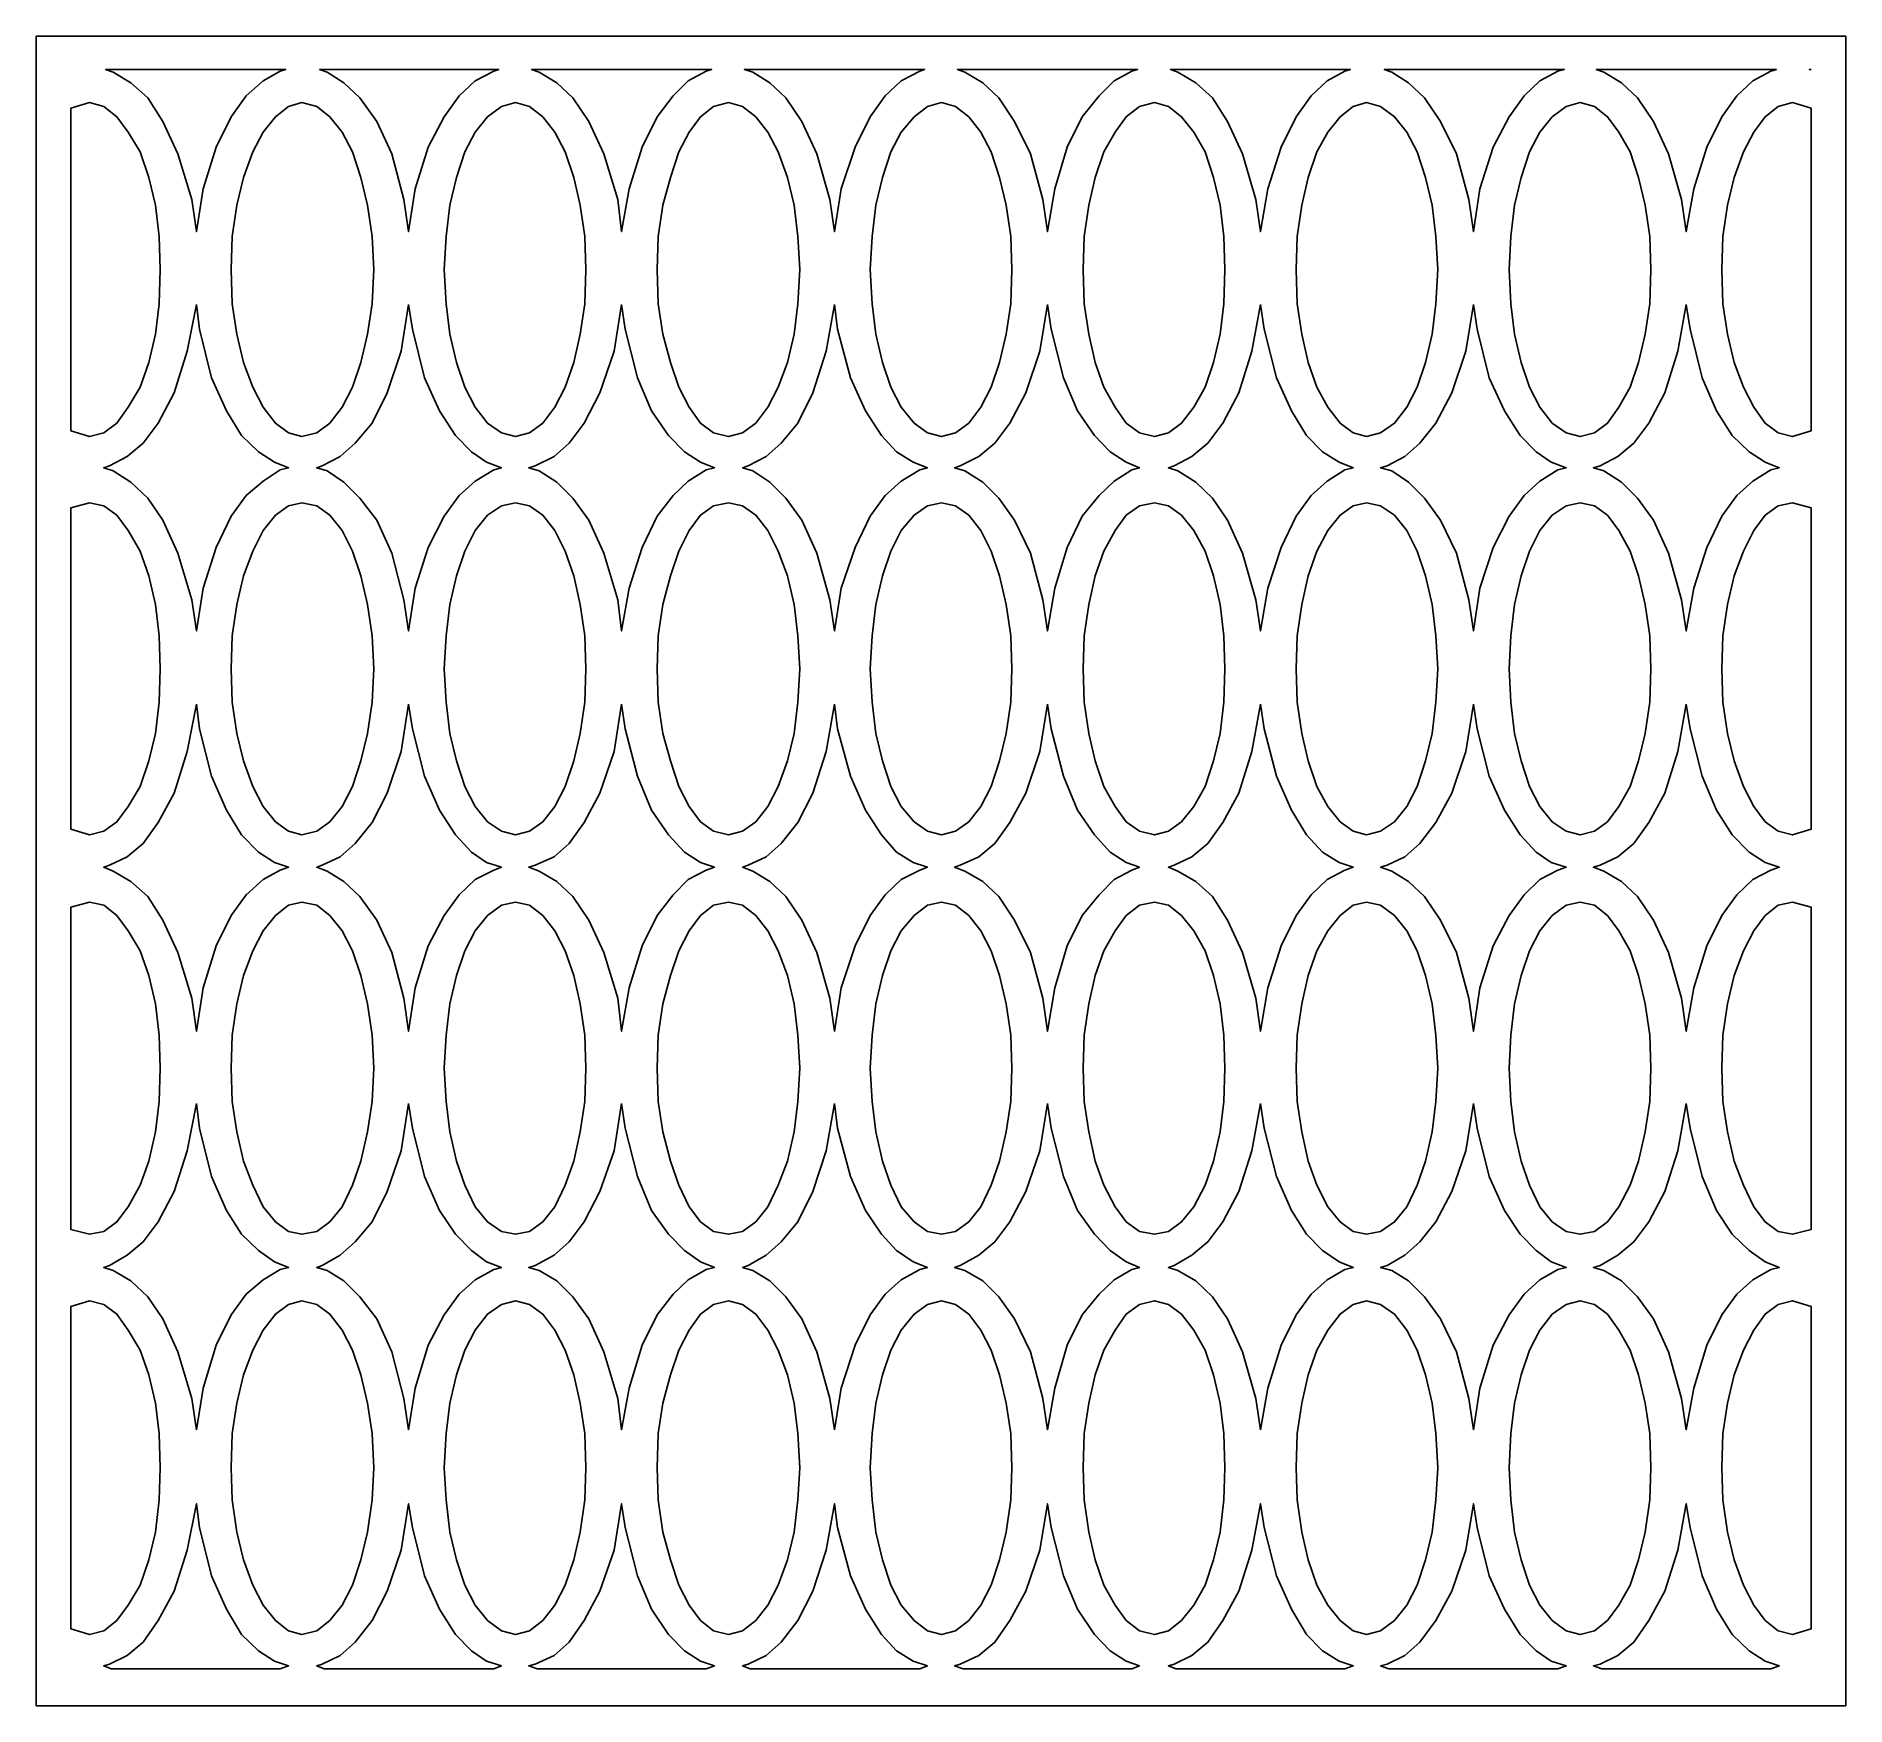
# Model space of a CAD drawing. Header units: centimetres. Extents: x -2.17 to 2.17, y -2 to 2.
import ezdxf

# ---------------------------------------------------------------- set-up
doc = ezdxf.new("R2010")
doc.units = ezdxf.units.CM
doc.header["$MEASUREMENT"] = 0
doc.layers.add('Layer 1', color=7, linetype='Continuous')

msp = doc.modelspace()

# ---------------------------------------------------------------- linework, layer by layer
at = {"layer": 'Layer 1', "color": 177}
for points, knots in [([(2.16855, -2.00073), (2.16855, -2.00073), (2.16855, 2.00073), (2.16855, 2.00073), (2.16855, 2.00073), (2.16855, 2.00073), (-2.16855, 2.00073), (-2.16855, 2.00073), (-2.16855, 2.00073), (-2.16855, 2.00073), (-2.16855, -2.00073), (-2.16855, -2.00073), (-2.16855, -2.00073), (-2.16855, -2.00073), (2.16855, -2.00073), (2.16855, -2.00073)], [0, 0, 0, 0, 0.2, 0.2, 0.2, 0.2, 0.4, 0.4, 0.4, 0.4, 0.6, 0.6, 0.6, 0.6, 1, 1, 1, 1]), ([(-1.57048, 1.92116), (-1.57048, 1.92116), (-1.58397, 1.91661), (-1.58397, 1.91661), (-1.58397, 1.91661), (-1.58397, 1.91661), (-1.62444, 1.89387), (-1.62444, 1.89387), (-1.62444, 1.89387), (-1.62444, 1.89387), (-1.66491, 1.8575), (-1.66491, 1.8575), (-1.66491, 1.8575), (-1.66491, 1.8575), (-1.70089, 1.80748), (-1.70089, 1.80748), (-1.70089, 1.80748), (-1.70089, 1.80748), (-1.73686, 1.73473), (-1.73686, 1.73473), (-1.73686, 1.73473), (-1.73686, 1.73473), (-1.76834, 1.63469), (-1.76834, 1.63469), (-1.76834, 1.63469), (-1.76834, 1.63469), (-1.78408, 1.53238), (-1.78408, 1.53238), (-1.78408, 1.53238), (-1.78408, 1.53238), (-1.79532, 1.60968), (-1.79532, 1.60968), (-1.79532, 1.60968), (-1.79532, 1.60968), (-1.82904, 1.71881), (-1.82904, 1.71881), (-1.82904, 1.71881), (-1.82904, 1.71881), (-1.86502, 1.79611), (-1.86502, 1.79611), (-1.86502, 1.79611), (-1.86502, 1.79611), (-1.90099, 1.85295), (-1.90099, 1.85295), (-1.90099, 1.85295), (-1.90099, 1.85295), (-1.94146, 1.88933), (-1.94146, 1.88933), (-1.94146, 1.88933), (-1.94146, 1.88933), (-1.98418, 1.91434), (-1.98418, 1.91434), (-1.98418, 1.91434), (-1.98418, 1.91434), (-2.00217, 1.92116), (-2.00217, 1.92116), (-2.00217, 1.92116), (-2.00217, 1.92116), (-1.57048, 1.92116), (-1.57048, 1.92116)], [0, 0, 0, 0, 0.0625, 0.0625, 0.0625, 0.0625, 0.125, 0.125, 0.125, 0.125, 0.1875, 0.1875, 0.1875, 0.1875, 0.25, 0.25, 0.25, 0.25, 0.3125, 0.3125, 0.3125, 0.3125, 0.375, 0.375, 0.375, 0.375, 0.4375, 0.4375, 0.4375, 0.4375, 0.5, 0.5, 0.5, 0.5, 0.5625, 0.5625, 0.5625, 0.5625, 0.625, 0.625, 0.625, 0.625, 0.6875, 0.6875, 0.6875, 0.6875, 0.75, 0.75, 0.75, 0.75, 0.8125, 0.8125, 0.8125, 0.8125, 0.875, 0.875, 0.875, 0.875, 1, 1, 1, 1]), ([(-2.00217, 1.92116), (-2.00217, 1.92116), (-1.57048, 1.92116), (-1.57048, 1.92116), (-1.57048, 1.92116), (-1.57048, 1.92116), (-2.00217, 1.92116), (-2.00217, 1.92116)], [0, 0, 0, 0, 0.3333333, 0.3333333, 0.3333333, 0.3333333, 1, 1, 1, 1]), ([(-1.48954, 1.92116), (-1.48954, 1.92116), (-1.0601, 1.92116), (-1.0601, 1.92116), (-1.0601, 1.92116), (-1.0601, 1.92116), (-1.48954, 1.92116), (-1.48954, 1.92116)], [0, 0, 0, 0, 0.3333333, 0.3333333, 0.3333333, 0.3333333, 1, 1, 1, 1]), ([(-1.0601, 1.92116), (-1.0601, 1.92116), (-1.07134, 1.91661), (-1.07134, 1.91661), (-1.07134, 1.91661), (-1.07134, 1.91661), (-1.11631, 1.89387), (-1.11631, 1.89387), (-1.11631, 1.89387), (-1.11631, 1.89387), (-1.15453, 1.8575), (-1.15453, 1.8575), (-1.15453, 1.8575), (-1.15453, 1.8575), (-1.19051, 1.80748), (-1.19051, 1.80748), (-1.19051, 1.80748), (-1.19051, 1.80748), (-1.22873, 1.73473), (-1.22873, 1.73473), (-1.22873, 1.73473), (-1.22873, 1.73473), (-1.26021, 1.63469), (-1.26021, 1.63469), (-1.26021, 1.63469), (-1.26021, 1.63469), (-1.27594, 1.53238), (-1.27594, 1.53238), (-1.27594, 1.53238), (-1.27594, 1.53238), (-1.28719, 1.60968), (-1.28719, 1.60968), (-1.28719, 1.60968), (-1.28719, 1.60968), (-1.31641, 1.71881), (-1.31641, 1.71881), (-1.31641, 1.71881), (-1.31641, 1.71881), (-1.35239, 1.79611), (-1.35239, 1.79611), (-1.35239, 1.79611), (-1.35239, 1.79611), (-1.39286, 1.85295), (-1.39286, 1.85295), (-1.39286, 1.85295), (-1.39286, 1.85295), (-1.43108, 1.88933), (-1.43108, 1.88933), (-1.43108, 1.88933), (-1.43108, 1.88933), (-1.47155, 1.91434), (-1.47155, 1.91434), (-1.47155, 1.91434), (-1.47155, 1.91434), (-1.48954, 1.92116), (-1.48954, 1.92116), (-1.48954, 1.92116), (-1.48954, 1.92116), (-1.0601, 1.92116), (-1.0601, 1.92116)], [0, 0, 0, 0, 0.0625, 0.0625, 0.0625, 0.0625, 0.125, 0.125, 0.125, 0.125, 0.1875, 0.1875, 0.1875, 0.1875, 0.25, 0.25, 0.25, 0.25, 0.3125, 0.3125, 0.3125, 0.3125, 0.375, 0.375, 0.375, 0.375, 0.4375, 0.4375, 0.4375, 0.4375, 0.5, 0.5, 0.5, 0.5, 0.5625, 0.5625, 0.5625, 0.5625, 0.625, 0.625, 0.625, 0.625, 0.6875, 0.6875, 0.6875, 0.6875, 0.75, 0.75, 0.75, 0.75, 0.8125, 0.8125, 0.8125, 0.8125, 0.875, 0.875, 0.875, 0.875, 1, 1, 1, 1]), ([(-0.98141, 1.92116), (-0.98141, 1.92116), (-0.54972, 1.92116), (-0.54972, 1.92116), (-0.54972, 1.92116), (-0.54972, 1.92116), (-0.98141, 1.92116), (-0.98141, 1.92116)], [0, 0, 0, 0, 0.3333333, 0.3333333, 0.3333333, 0.3333333, 1, 1, 1, 1]), ([(-0.54972, 1.92116), (-0.54972, 1.92116), (-0.56321, 1.91661), (-0.56321, 1.91661), (-0.56321, 1.91661), (-0.56321, 1.91661), (-0.60593, 1.89387), (-0.60593, 1.89387), (-0.60593, 1.89387), (-0.60593, 1.89387), (-0.6419, 1.8575), (-0.6419, 1.8575), (-0.6419, 1.8575), (-0.6419, 1.8575), (-0.68013, 1.80748), (-0.68013, 1.80748), (-0.68013, 1.80748), (-0.68013, 1.80748), (-0.7161, 1.73473), (-0.7161, 1.73473), (-0.7161, 1.73473), (-0.7161, 1.73473), (-0.74758, 1.63469), (-0.74758, 1.63469), (-0.74758, 1.63469), (-0.74758, 1.63469), (-0.76556, 1.53238), (-0.76556, 1.53238), (-0.76556, 1.53238), (-0.76556, 1.53238), (-0.77456, 1.60968), (-0.77456, 1.60968), (-0.77456, 1.60968), (-0.77456, 1.60968), (-0.80828, 1.71881), (-0.80828, 1.71881), (-0.80828, 1.71881), (-0.80828, 1.71881), (-0.84426, 1.79611), (-0.84426, 1.79611), (-0.84426, 1.79611), (-0.84426, 1.79611), (-0.88248, 1.85295), (-0.88248, 1.85295), (-0.88248, 1.85295), (-0.88248, 1.85295), (-0.9207, 1.88933), (-0.9207, 1.88933), (-0.9207, 1.88933), (-0.9207, 1.88933), (-0.96342, 1.91434), (-0.96342, 1.91434), (-0.96342, 1.91434), (-0.96342, 1.91434), (-0.98141, 1.92116), (-0.98141, 1.92116), (-0.98141, 1.92116), (-0.98141, 1.92116), (-0.54972, 1.92116), (-0.54972, 1.92116)], [0, 0, 0, 0, 0.0625, 0.0625, 0.0625, 0.0625, 0.125, 0.125, 0.125, 0.125, 0.1875, 0.1875, 0.1875, 0.1875, 0.25, 0.25, 0.25, 0.25, 0.3125, 0.3125, 0.3125, 0.3125, 0.375, 0.375, 0.375, 0.375, 0.4375, 0.4375, 0.4375, 0.4375, 0.5, 0.5, 0.5, 0.5, 0.5625, 0.5625, 0.5625, 0.5625, 0.625, 0.625, 0.625, 0.625, 0.6875, 0.6875, 0.6875, 0.6875, 0.75, 0.75, 0.75, 0.75, 0.8125, 0.8125, 0.8125, 0.8125, 0.875, 0.875, 0.875, 0.875, 1, 1, 1, 1]), ([(-0.03934, 1.92116), (-0.03934, 1.92116), (-0.05058, 1.91661), (-0.05058, 1.91661), (-0.05058, 1.91661), (-0.05058, 1.91661), (-0.09555, 1.89387), (-0.09555, 1.89387), (-0.09555, 1.89387), (-0.09555, 1.89387), (-0.13377, 1.8575), (-0.13377, 1.8575), (-0.13377, 1.8575), (-0.13377, 1.8575), (-0.16975, 1.80748), (-0.16975, 1.80748), (-0.16975, 1.80748), (-0.16975, 1.80748), (-0.20572, 1.73473), (-0.20572, 1.73473), (-0.20572, 1.73473), (-0.20572, 1.73473), (-0.23945, 1.63469), (-0.23945, 1.63469), (-0.23945, 1.63469), (-0.23945, 1.63469), (-0.25519, 1.53238), (-0.25519, 1.53238), (-0.25519, 1.53238), (-0.25519, 1.53238), (-0.26643, 1.60968), (-0.26643, 1.60968), (-0.26643, 1.60968), (-0.26643, 1.60968), (-0.2979, 1.71881), (-0.2979, 1.71881), (-0.2979, 1.71881), (-0.2979, 1.71881), (-0.33388, 1.79611), (-0.33388, 1.79611), (-0.33388, 1.79611), (-0.33388, 1.79611), (-0.3721, 1.85295), (-0.3721, 1.85295), (-0.3721, 1.85295), (-0.3721, 1.85295), (-0.41032, 1.88933), (-0.41032, 1.88933), (-0.41032, 1.88933), (-0.41032, 1.88933), (-0.45079, 1.91434), (-0.45079, 1.91434), (-0.45079, 1.91434), (-0.45079, 1.91434), (-0.47103, 1.92116), (-0.47103, 1.92116), (-0.47103, 1.92116), (-0.47103, 1.92116), (-0.03934, 1.92116), (-0.03934, 1.92116)], [0, 0, 0, 0, 0.0625, 0.0625, 0.0625, 0.0625, 0.125, 0.125, 0.125, 0.125, 0.1875, 0.1875, 0.1875, 0.1875, 0.25, 0.25, 0.25, 0.25, 0.3125, 0.3125, 0.3125, 0.3125, 0.375, 0.375, 0.375, 0.375, 0.4375, 0.4375, 0.4375, 0.4375, 0.5, 0.5, 0.5, 0.5, 0.5625, 0.5625, 0.5625, 0.5625, 0.625, 0.625, 0.625, 0.625, 0.6875, 0.6875, 0.6875, 0.6875, 0.75, 0.75, 0.75, 0.75, 0.8125, 0.8125, 0.8125, 0.8125, 0.875, 0.875, 0.875, 0.875, 1, 1, 1, 1]), ([(-0.47103, 1.92116), (-0.47103, 1.92116), (-0.03934, 1.92116), (-0.03934, 1.92116), (-0.03934, 1.92116), (-0.03934, 1.92116), (-0.47103, 1.92116), (-0.47103, 1.92116)], [0, 0, 0, 0, 0.3333333, 0.3333333, 0.3333333, 0.3333333, 1, 1, 1, 1]), ([(0.03935, 1.92116), (0.03935, 1.92116), (0.47104, 1.92116), (0.47104, 1.92116), (0.47104, 1.92116), (0.47104, 1.92116), (0.03935, 1.92116), (0.03935, 1.92116)], [0, 0, 0, 0, 0.3333333, 0.3333333, 0.3333333, 0.3333333, 1, 1, 1, 1]), ([(0.47104, 1.92116), (0.47104, 1.92116), (0.45755, 1.91661), (0.45755, 1.91661), (0.45755, 1.91661), (0.45755, 1.91661), (0.41483, 1.89387), (0.41483, 1.89387), (0.41483, 1.89387), (0.41483, 1.89387), (0.37885, 1.8575), (0.37885, 1.8575), (0.37885, 1.8575), (0.37885, 1.8575), (0.33838, 1.80748), (0.33838, 1.80748), (0.33838, 1.80748), (0.33838, 1.80748), (0.30241, 1.73473), (0.30241, 1.73473), (0.30241, 1.73473), (0.30241, 1.73473), (0.27318, 1.63469), (0.27318, 1.63469), (0.27318, 1.63469), (0.27318, 1.63469), (0.25519, 1.53238), (0.25519, 1.53238), (0.25519, 1.53238), (0.25519, 1.53238), (0.24395, 1.60968), (0.24395, 1.60968), (0.24395, 1.60968), (0.24395, 1.60968), (0.21472, 1.71881), (0.21472, 1.71881), (0.21472, 1.71881), (0.21472, 1.71881), (0.1765, 1.79611), (0.1765, 1.79611), (0.1765, 1.79611), (0.1765, 1.79611), (0.13828, 1.85295), (0.13828, 1.85295), (0.13828, 1.85295), (0.13828, 1.85295), (0.10006, 1.88933), (0.10006, 1.88933), (0.10006, 1.88933), (0.10006, 1.88933), (0.05734, 1.91434), (0.05734, 1.91434), (0.05734, 1.91434), (0.05734, 1.91434), (0.03935, 1.92116), (0.03935, 1.92116), (0.03935, 1.92116), (0.03935, 1.92116), (0.47104, 1.92116), (0.47104, 1.92116)], [0, 0, 0, 0, 0.0625, 0.0625, 0.0625, 0.0625, 0.125, 0.125, 0.125, 0.125, 0.1875, 0.1875, 0.1875, 0.1875, 0.25, 0.25, 0.25, 0.25, 0.3125, 0.3125, 0.3125, 0.3125, 0.375, 0.375, 0.375, 0.375, 0.4375, 0.4375, 0.4375, 0.4375, 0.5, 0.5, 0.5, 0.5, 0.5625, 0.5625, 0.5625, 0.5625, 0.625, 0.625, 0.625, 0.625, 0.6875, 0.6875, 0.6875, 0.6875, 0.75, 0.75, 0.75, 0.75, 0.8125, 0.8125, 0.8125, 0.8125, 0.875, 0.875, 0.875, 0.875, 1, 1, 1, 1]), ([(0.54973, 1.92116), (0.54973, 1.92116), (0.98142, 1.92116), (0.98142, 1.92116), (0.98142, 1.92116), (0.98142, 1.92116), (0.54973, 1.92116), (0.54973, 1.92116)], [0, 0, 0, 0, 0.3333333, 0.3333333, 0.3333333, 0.3333333, 1, 1, 1, 1]), ([(0.98142, 1.92116), (0.98142, 1.92116), (0.96793, 1.91661), (0.96793, 1.91661), (0.96793, 1.91661), (0.96793, 1.91661), (0.92521, 1.89387), (0.92521, 1.89387), (0.92521, 1.89387), (0.92521, 1.89387), (0.88699, 1.8575), (0.88699, 1.8575), (0.88699, 1.8575), (0.88699, 1.8575), (0.85101, 1.80748), (0.85101, 1.80748), (0.85101, 1.80748), (0.85101, 1.80748), (0.81504, 1.73473), (0.81504, 1.73473), (0.81504, 1.73473), (0.81504, 1.73473), (0.78356, 1.63469), (0.78356, 1.63469), (0.78356, 1.63469), (0.78356, 1.63469), (0.76557, 1.53238), (0.76557, 1.53238), (0.76557, 1.53238), (0.76557, 1.53238), (0.75433, 1.60968), (0.75433, 1.60968), (0.75433, 1.60968), (0.75433, 1.60968), (0.72285, 1.71881), (0.72285, 1.71881), (0.72285, 1.71881), (0.72285, 1.71881), (0.68688, 1.79611), (0.68688, 1.79611), (0.68688, 1.79611), (0.68688, 1.79611), (0.65091, 1.85295), (0.65091, 1.85295), (0.65091, 1.85295), (0.65091, 1.85295), (0.61044, 1.88933), (0.61044, 1.88933), (0.61044, 1.88933), (0.61044, 1.88933), (0.56772, 1.91434), (0.56772, 1.91434), (0.56772, 1.91434), (0.56772, 1.91434), (0.54973, 1.92116), (0.54973, 1.92116), (0.54973, 1.92116), (0.54973, 1.92116), (0.98142, 1.92116), (0.98142, 1.92116)], [0, 0, 0, 0, 0.0625, 0.0625, 0.0625, 0.0625, 0.125, 0.125, 0.125, 0.125, 0.1875, 0.1875, 0.1875, 0.1875, 0.25, 0.25, 0.25, 0.25, 0.3125, 0.3125, 0.3125, 0.3125, 0.375, 0.375, 0.375, 0.375, 0.4375, 0.4375, 0.4375, 0.4375, 0.5, 0.5, 0.5, 0.5, 0.5625, 0.5625, 0.5625, 0.5625, 0.625, 0.625, 0.625, 0.625, 0.6875, 0.6875, 0.6875, 0.6875, 0.75, 0.75, 0.75, 0.75, 0.8125, 0.8125, 0.8125, 0.8125, 0.875, 0.875, 0.875, 0.875, 1, 1, 1, 1]), ([(1.49404, 1.92116), (1.49404, 1.92116), (1.47831, 1.91661), (1.47831, 1.91661), (1.47831, 1.91661), (1.47831, 1.91661), (1.43559, 1.89387), (1.43559, 1.89387), (1.43559, 1.89387), (1.43559, 1.89387), (1.39736, 1.8575), (1.39736, 1.8575), (1.39736, 1.8575), (1.39736, 1.8575), (1.36139, 1.80748), (1.36139, 1.80748), (1.36139, 1.80748), (1.36139, 1.80748), (1.32317, 1.73473), (1.32317, 1.73473), (1.32317, 1.73473), (1.32317, 1.73473), (1.29169, 1.63469), (1.29169, 1.63469), (1.29169, 1.63469), (1.29169, 1.63469), (1.27595, 1.53238), (1.27595, 1.53238), (1.27595, 1.53238), (1.27595, 1.53238), (1.26471, 1.60968), (1.26471, 1.60968), (1.26471, 1.60968), (1.26471, 1.60968), (1.23548, 1.71881), (1.23548, 1.71881), (1.23548, 1.71881), (1.23548, 1.71881), (1.19726, 1.79611), (1.19726, 1.79611), (1.19726, 1.79611), (1.19726, 1.79611), (1.15904, 1.85295), (1.15904, 1.85295), (1.15904, 1.85295), (1.15904, 1.85295), (1.12082, 1.88933), (1.12082, 1.88933), (1.12082, 1.88933), (1.12082, 1.88933), (1.08034, 1.91434), (1.08034, 1.91434), (1.08034, 1.91434), (1.08034, 1.91434), (1.06236, 1.92116), (1.06236, 1.92116), (1.06236, 1.92116), (1.06236, 1.92116), (1.49404, 1.92116), (1.49404, 1.92116)], [0, 0, 0, 0, 0.0625, 0.0625, 0.0625, 0.0625, 0.125, 0.125, 0.125, 0.125, 0.1875, 0.1875, 0.1875, 0.1875, 0.25, 0.25, 0.25, 0.25, 0.3125, 0.3125, 0.3125, 0.3125, 0.375, 0.375, 0.375, 0.375, 0.4375, 0.4375, 0.4375, 0.4375, 0.5, 0.5, 0.5, 0.5, 0.5625, 0.5625, 0.5625, 0.5625, 0.625, 0.625, 0.625, 0.625, 0.6875, 0.6875, 0.6875, 0.6875, 0.75, 0.75, 0.75, 0.75, 0.8125, 0.8125, 0.8125, 0.8125, 0.875, 0.875, 0.875, 0.875, 1, 1, 1, 1]), ([(1.06236, 1.92116), (1.06236, 1.92116), (1.49404, 1.92116), (1.49404, 1.92116), (1.49404, 1.92116), (1.49404, 1.92116), (1.06236, 1.92116), (1.06236, 1.92116)], [0, 0, 0, 0, 0.3333333, 0.3333333, 0.3333333, 0.3333333, 1, 1, 1, 1]), ([(1.57049, 1.92116), (1.57049, 1.92116), (2.00218, 1.92116), (2.00218, 1.92116), (2.00218, 1.92116), (2.00218, 1.92116), (1.57049, 1.92116), (1.57049, 1.92116)], [0, 0, 0, 0, 0.3333333, 0.3333333, 0.3333333, 0.3333333, 1, 1, 1, 1]), ([(2.00218, 1.92116), (2.00218, 1.92116), (1.98869, 1.91661), (1.98869, 1.91661), (1.98869, 1.91661), (1.98869, 1.91661), (1.94597, 1.89387), (1.94597, 1.89387), (1.94597, 1.89387), (1.94597, 1.89387), (1.90774, 1.8575), (1.90774, 1.8575), (1.90774, 1.8575), (1.90774, 1.8575), (1.87177, 1.80748), (1.87177, 1.80748), (1.87177, 1.80748), (1.87177, 1.80748), (1.8358, 1.73473), (1.8358, 1.73473), (1.8358, 1.73473), (1.8358, 1.73473), (1.80432, 1.63469), (1.80432, 1.63469), (1.80432, 1.63469), (1.80432, 1.63469), (1.78633, 1.53238), (1.78633, 1.53238), (1.78633, 1.53238), (1.78633, 1.53238), (1.77509, 1.60968), (1.77509, 1.60968), (1.77509, 1.60968), (1.77509, 1.60968), (1.74361, 1.71881), (1.74361, 1.71881), (1.74361, 1.71881), (1.74361, 1.71881), (1.70764, 1.79611), (1.70764, 1.79611), (1.70764, 1.79611), (1.70764, 1.79611), (1.66942, 1.85295), (1.66942, 1.85295), (1.66942, 1.85295), (1.66942, 1.85295), (1.63119, 1.88933), (1.63119, 1.88933), (1.63119, 1.88933), (1.63119, 1.88933), (1.58848, 1.91434), (1.58848, 1.91434), (1.58848, 1.91434), (1.58848, 1.91434), (1.57049, 1.92116), (1.57049, 1.92116), (1.57049, 1.92116), (1.57049, 1.92116), (2.00218, 1.92116), (2.00218, 1.92116)], [0, 0, 0, 0, 0.0625, 0.0625, 0.0625, 0.0625, 0.125, 0.125, 0.125, 0.125, 0.1875, 0.1875, 0.1875, 0.1875, 0.25, 0.25, 0.25, 0.25, 0.3125, 0.3125, 0.3125, 0.3125, 0.375, 0.375, 0.375, 0.375, 0.4375, 0.4375, 0.4375, 0.4375, 0.5, 0.5, 0.5, 0.5, 0.5625, 0.5625, 0.5625, 0.5625, 0.625, 0.625, 0.625, 0.625, 0.6875, 0.6875, 0.6875, 0.6875, 0.75, 0.75, 0.75, 0.75, 0.8125, 0.8125, 0.8125, 0.8125, 0.875, 0.875, 0.875, 0.875, 1, 1, 1, 1]), ([(2.08536, 1.92116), (2.08536, 1.92116), (2.08087, 1.92116), (2.08087, 1.92116), (2.08087, 1.92116), (2.08087, 1.92116), (2.08536, 1.92116), (2.08536, 1.92116)], [0, 0, 0, 0, 0.3333333, 0.3333333, 0.3333333, 0.3333333, 1, 1, 1, 1]), ([(-2.08536, 1.05493), (-2.08536, 1.05493), (-2.04039, 1.04129), (-2.04039, 1.04129), (-2.04039, 1.04129), (-2.04039, 1.04129), (-2.00666, 1.05039), (-2.00666, 1.05039), (-2.00666, 1.05039), (-2.00666, 1.05039), (-1.97519, 1.07312), (-1.97519, 1.07312), (-1.97519, 1.07312), (-1.97519, 1.07312), (-1.94821, 1.11177), (-1.94821, 1.11177), (-1.94821, 1.11177), (-1.94821, 1.11177), (-1.91898, 1.15952), (-1.91898, 1.15952), (-1.91898, 1.15952), (-1.91898, 1.15952), (-1.89874, 1.21863), (-1.89874, 1.21863), (-1.89874, 1.21863), (-1.89874, 1.21863), (-1.883, 1.28684), (-1.883, 1.28684), (-1.883, 1.28684), (-1.883, 1.28684), (-1.87401, 1.35959), (-1.87401, 1.35959), (-1.87401, 1.35959), (-1.87401, 1.35959), (-1.87176, 1.44144), (-1.87176, 1.44144), (-1.87176, 1.44144), (-1.87176, 1.44144), (-1.87401, 1.52101), (-1.87401, 1.52101), (-1.87401, 1.52101), (-1.87401, 1.52101), (-1.883, 1.59604), (-1.883, 1.59604), (-1.883, 1.59604), (-1.883, 1.59604), (-1.89874, 1.66197), (-1.89874, 1.66197), (-1.89874, 1.66197), (-1.89874, 1.66197), (-1.91898, 1.72336), (-1.91898, 1.72336), (-1.91898, 1.72336), (-1.91898, 1.72336), (-1.94821, 1.7711), (-1.94821, 1.7711), (-1.94821, 1.7711), (-1.94821, 1.7711), (-1.97519, 1.80748), (-1.97519, 1.80748), (-1.97519, 1.80748), (-1.97519, 1.80748), (-2.00666, 1.83249), (-2.00666, 1.83249), (-2.00666, 1.83249), (-2.00666, 1.83249), (-2.04039, 1.84158), (-2.04039, 1.84158), (-2.04039, 1.84158), (-2.04039, 1.84158), (-2.08536, 1.82794), (-2.08536, 1.82794), (-2.08536, 1.82794), (-2.08536, 1.82794), (-2.08536, 1.05493), (-2.08536, 1.05493)], [0, 0, 0, 0, 0.05, 0.05, 0.05, 0.05, 0.1, 0.1, 0.1, 0.1, 0.15, 0.15, 0.15, 0.15, 0.2, 0.2, 0.2, 0.2, 0.25, 0.25, 0.25, 0.25, 0.3, 0.3, 0.3, 0.3, 0.35, 0.35, 0.35, 0.35, 0.4, 0.4, 0.4, 0.4, 0.45, 0.45, 0.45, 0.45, 0.5, 0.5, 0.5, 0.5, 0.55, 0.55, 0.55, 0.55, 0.6, 0.6, 0.6, 0.6, 0.65, 0.65, 0.65, 0.65, 0.7, 0.7, 0.7, 0.7, 0.75, 0.75, 0.75, 0.75, 0.8, 0.8, 0.8, 0.8, 0.85, 0.85, 0.85, 0.85, 0.9, 0.9, 0.9, 0.9, 1, 1, 1, 1]), ([(-2.08536, 1.82794), (-2.08536, 1.82794), (-2.08536, 1.05493), (-2.08536, 1.05493), (-2.08536, 1.05493), (-2.08536, 1.05493), (-2.08536, 1.82794), (-2.08536, 1.82794)], [0, 0, 0, 0, 0.3333333, 0.3333333, 0.3333333, 0.3333333, 1, 1, 1, 1]), ([(-1.35913, 1.44144), (-1.35913, 1.44144), (-1.36363, 1.52101), (-1.36363, 1.52101), (-1.36363, 1.52101), (-1.36363, 1.52101), (-1.37487, 1.59604), (-1.37487, 1.59604), (-1.37487, 1.59604), (-1.37487, 1.59604), (-1.39061, 1.66197), (-1.39061, 1.66197), (-1.39061, 1.66197), (-1.39061, 1.66197), (-1.41085, 1.72336), (-1.41085, 1.72336), (-1.41085, 1.72336), (-1.41085, 1.72336), (-1.43558, 1.7711), (-1.43558, 1.7711), (-1.43558, 1.7711), (-1.43558, 1.7711), (-1.46481, 1.80748), (-1.46481, 1.80748), (-1.46481, 1.80748), (-1.46481, 1.80748), (-1.49628, 1.83249), (-1.49628, 1.83249), (-1.49628, 1.83249), (-1.49628, 1.83249), (-1.53226, 1.84158), (-1.53226, 1.84158), (-1.53226, 1.84158), (-1.53226, 1.84158), (-1.56374, 1.83249), (-1.56374, 1.83249), (-1.56374, 1.83249), (-1.56374, 1.83249), (-1.59521, 1.80748), (-1.59521, 1.80748), (-1.59521, 1.80748), (-1.59521, 1.80748), (-1.62444, 1.7711), (-1.62444, 1.7711), (-1.62444, 1.7711), (-1.62444, 1.7711), (-1.64917, 1.72336), (-1.64917, 1.72336), (-1.64917, 1.72336), (-1.64917, 1.72336), (-1.67166, 1.66197), (-1.67166, 1.66197), (-1.67166, 1.66197), (-1.67166, 1.66197), (-1.6874, 1.59604), (-1.6874, 1.59604), (-1.6874, 1.59604), (-1.6874, 1.59604), (-1.69864, 1.52101), (-1.69864, 1.52101), (-1.69864, 1.52101), (-1.69864, 1.52101), (-1.70089, 1.44144), (-1.70089, 1.44144), (-1.70089, 1.44144), (-1.70089, 1.44144), (-1.69864, 1.35959), (-1.69864, 1.35959), (-1.69864, 1.35959), (-1.69864, 1.35959), (-1.6874, 1.28684), (-1.6874, 1.28684), (-1.6874, 1.28684), (-1.6874, 1.28684), (-1.67166, 1.21863), (-1.67166, 1.21863), (-1.67166, 1.21863), (-1.67166, 1.21863), (-1.64917, 1.15952), (-1.64917, 1.15952), (-1.64917, 1.15952), (-1.64917, 1.15952), (-1.62444, 1.11177), (-1.62444, 1.11177), (-1.62444, 1.11177), (-1.62444, 1.11177), (-1.59521, 1.07312), (-1.59521, 1.07312), (-1.59521, 1.07312), (-1.59521, 1.07312), (-1.56374, 1.05039), (-1.56374, 1.05039), (-1.56374, 1.05039), (-1.56374, 1.05039), (-1.53226, 1.04129), (-1.53226, 1.04129), (-1.53226, 1.04129), (-1.53226, 1.04129), (-1.49628, 1.05039), (-1.49628, 1.05039), (-1.49628, 1.05039), (-1.49628, 1.05039), (-1.46481, 1.07312), (-1.46481, 1.07312), (-1.46481, 1.07312), (-1.46481, 1.07312), (-1.43558, 1.11177), (-1.43558, 1.11177), (-1.43558, 1.11177), (-1.43558, 1.11177), (-1.41085, 1.15952), (-1.41085, 1.15952), (-1.41085, 1.15952), (-1.41085, 1.15952), (-1.39061, 1.21863), (-1.39061, 1.21863), (-1.39061, 1.21863), (-1.39061, 1.21863), (-1.37487, 1.28684), (-1.37487, 1.28684), (-1.37487, 1.28684), (-1.37487, 1.28684), (-1.36363, 1.35959), (-1.36363, 1.35959), (-1.36363, 1.35959), (-1.36363, 1.35959), (-1.35913, 1.44144), (-1.35913, 1.44144)], [0, 0, 0, 0, 0.030303, 0.030303, 0.030303, 0.030303, 0.0606061, 0.0606061, 0.0606061, 0.0606061, 0.0909091, 0.0909091, 0.0909091, 0.0909091, 0.1212121, 0.1212121, 0.1212121, 0.1212121, 0.1515152, 0.1515152, 0.1515152, 0.1515152, 0.1818182, 0.1818182, 0.1818182, 0.1818182, 0.2121212, 0.2121212, 0.2121212, 0.2121212, 0.2424242, 0.2424242, 0.2424242, 0.2424242, 0.2727273, 0.2727273, 0.2727273, 0.2727273, 0.3030303, 0.3030303, 0.3030303, 0.3030303, 0.3333333, 0.3333333, 0.3333333, 0.3333333, 0.3636364, 0.3636364, 0.3636364, 0.3636364, 0.3939394, 0.3939394, 0.3939394, 0.3939394, 0.4242424, 0.4242424, 0.4242424, 0.4242424, 0.4545455, 0.4545455, 0.4545455, 0.4545455, 0.4848485, 0.4848485, 0.4848485, 0.4848485, 0.5151515, 0.5151515, 0.5151515, 0.5151515, 0.5454545, 0.5454545, 0.5454545, 0.5454545, 0.5757576, 0.5757576, 0.5757576, 0.5757576, 0.6060606, 0.6060606, 0.6060606, 0.6060606, 0.6363636, 0.6363636, 0.6363636, 0.6363636, 0.6666667, 0.6666667, 0.6666667, 0.6666667, 0.6969697, 0.6969697, 0.6969697, 0.6969697, 0.7272727, 0.7272727, 0.7272727, 0.7272727, 0.7575758, 0.7575758, 0.7575758, 0.7575758, 0.7878788, 0.7878788, 0.7878788, 0.7878788, 0.8181818, 0.8181818, 0.8181818, 0.8181818, 0.8484848, 0.8484848, 0.8484848, 0.8484848, 0.8787879, 0.8787879, 0.8787879, 0.8787879, 0.9090909, 0.9090909, 0.9090909, 0.9090909, 0.9393939, 0.9393939, 0.9393939, 0.9393939, 1, 1, 1, 1]), ([(-0.851, 1.44144), (-0.851, 1.44144), (-0.85325, 1.52101), (-0.85325, 1.52101), (-0.85325, 1.52101), (-0.85325, 1.52101), (-0.86449, 1.59604), (-0.86449, 1.59604), (-0.86449, 1.59604), (-0.86449, 1.59604), (-0.88023, 1.66197), (-0.88023, 1.66197), (-0.88023, 1.66197), (-0.88023, 1.66197), (-0.90047, 1.72336), (-0.90047, 1.72336), (-0.90047, 1.72336), (-0.90047, 1.72336), (-0.9252, 1.7711), (-0.9252, 1.7711), (-0.9252, 1.7711), (-0.9252, 1.7711), (-0.95443, 1.80748), (-0.95443, 1.80748), (-0.95443, 1.80748), (-0.95443, 1.80748), (-0.9859, 1.83249), (-0.9859, 1.83249), (-0.9859, 1.83249), (-0.9859, 1.83249), (-1.01963, 1.84158), (-1.01963, 1.84158), (-1.01963, 1.84158), (-1.01963, 1.84158), (-1.05336, 1.83249), (-1.05336, 1.83249), (-1.05336, 1.83249), (-1.05336, 1.83249), (-1.08708, 1.80748), (-1.08708, 1.80748), (-1.08708, 1.80748), (-1.08708, 1.80748), (-1.11631, 1.7711), (-1.11631, 1.7711), (-1.11631, 1.7711), (-1.11631, 1.7711), (-1.14104, 1.72336), (-1.14104, 1.72336), (-1.14104, 1.72336), (-1.14104, 1.72336), (-1.16128, 1.66197), (-1.16128, 1.66197), (-1.16128, 1.66197), (-1.16128, 1.66197), (-1.17702, 1.59604), (-1.17702, 1.59604), (-1.17702, 1.59604), (-1.17702, 1.59604), (-1.18601, 1.52101), (-1.18601, 1.52101), (-1.18601, 1.52101), (-1.18601, 1.52101), (-1.19051, 1.44144), (-1.19051, 1.44144), (-1.19051, 1.44144), (-1.19051, 1.44144), (-1.18601, 1.35959), (-1.18601, 1.35959), (-1.18601, 1.35959), (-1.18601, 1.35959), (-1.17702, 1.28684), (-1.17702, 1.28684), (-1.17702, 1.28684), (-1.17702, 1.28684), (-1.16128, 1.21863), (-1.16128, 1.21863), (-1.16128, 1.21863), (-1.16128, 1.21863), (-1.14104, 1.15952), (-1.14104, 1.15952), (-1.14104, 1.15952), (-1.14104, 1.15952), (-1.11631, 1.11177), (-1.11631, 1.11177), (-1.11631, 1.11177), (-1.11631, 1.11177), (-1.08708, 1.07312), (-1.08708, 1.07312), (-1.08708, 1.07312), (-1.08708, 1.07312), (-1.05336, 1.05039), (-1.05336, 1.05039), (-1.05336, 1.05039), (-1.05336, 1.05039), (-1.01963, 1.04129), (-1.01963, 1.04129), (-1.01963, 1.04129), (-1.01963, 1.04129), (-0.9859, 1.05039), (-0.9859, 1.05039), (-0.9859, 1.05039), (-0.9859, 1.05039), (-0.95443, 1.07312), (-0.95443, 1.07312), (-0.95443, 1.07312), (-0.95443, 1.07312), (-0.9252, 1.11177), (-0.9252, 1.11177), (-0.9252, 1.11177), (-0.9252, 1.11177), (-0.90047, 1.15952), (-0.90047, 1.15952), (-0.90047, 1.15952), (-0.90047, 1.15952), (-0.88023, 1.21863), (-0.88023, 1.21863), (-0.88023, 1.21863), (-0.88023, 1.21863), (-0.86449, 1.28684), (-0.86449, 1.28684), (-0.86449, 1.28684), (-0.86449, 1.28684), (-0.85325, 1.35959), (-0.85325, 1.35959), (-0.85325, 1.35959), (-0.85325, 1.35959), (-0.851, 1.44144), (-0.851, 1.44144)], [0, 0, 0, 0, 0.030303, 0.030303, 0.030303, 0.030303, 0.0606061, 0.0606061, 0.0606061, 0.0606061, 0.0909091, 0.0909091, 0.0909091, 0.0909091, 0.1212121, 0.1212121, 0.1212121, 0.1212121, 0.1515152, 0.1515152, 0.1515152, 0.1515152, 0.1818182, 0.1818182, 0.1818182, 0.1818182, 0.2121212, 0.2121212, 0.2121212, 0.2121212, 0.2424242, 0.2424242, 0.2424242, 0.2424242, 0.2727273, 0.2727273, 0.2727273, 0.2727273, 0.3030303, 0.3030303, 0.3030303, 0.3030303, 0.3333333, 0.3333333, 0.3333333, 0.3333333, 0.3636364, 0.3636364, 0.3636364, 0.3636364, 0.3939394, 0.3939394, 0.3939394, 0.3939394, 0.4242424, 0.4242424, 0.4242424, 0.4242424, 0.4545455, 0.4545455, 0.4545455, 0.4545455, 0.4848485, 0.4848485, 0.4848485, 0.4848485, 0.5151515, 0.5151515, 0.5151515, 0.5151515, 0.5454545, 0.5454545, 0.5454545, 0.5454545, 0.5757576, 0.5757576, 0.5757576, 0.5757576, 0.6060606, 0.6060606, 0.6060606, 0.6060606, 0.6363636, 0.6363636, 0.6363636, 0.6363636, 0.6666667, 0.6666667, 0.6666667, 0.6666667, 0.6969697, 0.6969697, 0.6969697, 0.6969697, 0.7272727, 0.7272727, 0.7272727, 0.7272727, 0.7575758, 0.7575758, 0.7575758, 0.7575758, 0.7878788, 0.7878788, 0.7878788, 0.7878788, 0.8181818, 0.8181818, 0.8181818, 0.8181818, 0.8484848, 0.8484848, 0.8484848, 0.8484848, 0.8787879, 0.8787879, 0.8787879, 0.8787879, 0.9090909, 0.9090909, 0.9090909, 0.9090909, 0.9393939, 0.9393939, 0.9393939, 0.9393939, 1, 1, 1, 1]), ([(-0.33838, 1.44144), (-0.33838, 1.44144), (-0.34287, 1.52101), (-0.34287, 1.52101), (-0.34287, 1.52101), (-0.34287, 1.52101), (-0.35187, 1.59604), (-0.35187, 1.59604), (-0.35187, 1.59604), (-0.35187, 1.59604), (-0.3676, 1.66197), (-0.3676, 1.66197), (-0.3676, 1.66197), (-0.3676, 1.66197), (-0.39009, 1.72336), (-0.39009, 1.72336), (-0.39009, 1.72336), (-0.39009, 1.72336), (-0.41482, 1.7711), (-0.41482, 1.7711), (-0.41482, 1.7711), (-0.41482, 1.7711), (-0.44405, 1.80748), (-0.44405, 1.80748), (-0.44405, 1.80748), (-0.44405, 1.80748), (-0.47553, 1.83249), (-0.47553, 1.83249), (-0.47553, 1.83249), (-0.47553, 1.83249), (-0.50925, 1.84158), (-0.50925, 1.84158), (-0.50925, 1.84158), (-0.50925, 1.84158), (-0.54522, 1.83249), (-0.54522, 1.83249), (-0.54522, 1.83249), (-0.54522, 1.83249), (-0.5767, 1.80748), (-0.5767, 1.80748), (-0.5767, 1.80748), (-0.5767, 1.80748), (-0.60368, 1.7711), (-0.60368, 1.7711), (-0.60368, 1.7711), (-0.60368, 1.7711), (-0.62841, 1.72336), (-0.62841, 1.72336), (-0.62841, 1.72336), (-0.62841, 1.72336), (-0.64865, 1.66197), (-0.64865, 1.66197), (-0.64865, 1.66197), (-0.64865, 1.66197), (-0.66664, 1.59604), (-0.66664, 1.59604), (-0.66664, 1.59604), (-0.66664, 1.59604), (-0.67788, 1.52101), (-0.67788, 1.52101), (-0.67788, 1.52101), (-0.67788, 1.52101), (-0.68013, 1.44144), (-0.68013, 1.44144), (-0.68013, 1.44144), (-0.68013, 1.44144), (-0.67788, 1.35959), (-0.67788, 1.35959), (-0.67788, 1.35959), (-0.67788, 1.35959), (-0.66664, 1.28684), (-0.66664, 1.28684), (-0.66664, 1.28684), (-0.66664, 1.28684), (-0.64865, 1.21863), (-0.64865, 1.21863), (-0.64865, 1.21863), (-0.64865, 1.21863), (-0.62841, 1.15952), (-0.62841, 1.15952), (-0.62841, 1.15952), (-0.62841, 1.15952), (-0.60368, 1.11177), (-0.60368, 1.11177), (-0.60368, 1.11177), (-0.60368, 1.11177), (-0.5767, 1.07312), (-0.5767, 1.07312), (-0.5767, 1.07312), (-0.5767, 1.07312), (-0.54522, 1.05039), (-0.54522, 1.05039), (-0.54522, 1.05039), (-0.54522, 1.05039), (-0.50925, 1.04129), (-0.50925, 1.04129), (-0.50925, 1.04129), (-0.50925, 1.04129), (-0.47553, 1.05039), (-0.47553, 1.05039), (-0.47553, 1.05039), (-0.47553, 1.05039), (-0.44405, 1.07312), (-0.44405, 1.07312), (-0.44405, 1.07312), (-0.44405, 1.07312), (-0.41482, 1.11177), (-0.41482, 1.11177), (-0.41482, 1.11177), (-0.41482, 1.11177), (-0.39009, 1.15952), (-0.39009, 1.15952), (-0.39009, 1.15952), (-0.39009, 1.15952), (-0.3676, 1.21863), (-0.3676, 1.21863), (-0.3676, 1.21863), (-0.3676, 1.21863), (-0.35187, 1.28684), (-0.35187, 1.28684), (-0.35187, 1.28684), (-0.35187, 1.28684), (-0.34287, 1.35959), (-0.34287, 1.35959), (-0.34287, 1.35959), (-0.34287, 1.35959), (-0.33838, 1.44144), (-0.33838, 1.44144)], [0, 0, 0, 0, 0.030303, 0.030303, 0.030303, 0.030303, 0.0606061, 0.0606061, 0.0606061, 0.0606061, 0.0909091, 0.0909091, 0.0909091, 0.0909091, 0.1212121, 0.1212121, 0.1212121, 0.1212121, 0.1515152, 0.1515152, 0.1515152, 0.1515152, 0.1818182, 0.1818182, 0.1818182, 0.1818182, 0.2121212, 0.2121212, 0.2121212, 0.2121212, 0.2424242, 0.2424242, 0.2424242, 0.2424242, 0.2727273, 0.2727273, 0.2727273, 0.2727273, 0.3030303, 0.3030303, 0.3030303, 0.3030303, 0.3333333, 0.3333333, 0.3333333, 0.3333333, 0.3636364, 0.3636364, 0.3636364, 0.3636364, 0.3939394, 0.3939394, 0.3939394, 0.3939394, 0.4242424, 0.4242424, 0.4242424, 0.4242424, 0.4545455, 0.4545455, 0.4545455, 0.4545455, 0.4848485, 0.4848485, 0.4848485, 0.4848485, 0.5151515, 0.5151515, 0.5151515, 0.5151515, 0.5454545, 0.5454545, 0.5454545, 0.5454545, 0.5757576, 0.5757576, 0.5757576, 0.5757576, 0.6060606, 0.6060606, 0.6060606, 0.6060606, 0.6363636, 0.6363636, 0.6363636, 0.6363636, 0.6666667, 0.6666667, 0.6666667, 0.6666667, 0.6969697, 0.6969697, 0.6969697, 0.6969697, 0.7272727, 0.7272727, 0.7272727, 0.7272727, 0.7575758, 0.7575758, 0.7575758, 0.7575758, 0.7878788, 0.7878788, 0.7878788, 0.7878788, 0.8181818, 0.8181818, 0.8181818, 0.8181818, 0.8484848, 0.8484848, 0.8484848, 0.8484848, 0.8787879, 0.8787879, 0.8787879, 0.8787879, 0.9090909, 0.9090909, 0.9090909, 0.9090909, 0.9393939, 0.9393939, 0.9393939, 0.9393939, 1, 1, 1, 1]), ([(0.16976, 1.44144), (0.16976, 1.44144), (0.16751, 1.52101), (0.16751, 1.52101), (0.16751, 1.52101), (0.16751, 1.52101), (0.15627, 1.59604), (0.15627, 1.59604), (0.15627, 1.59604), (0.15627, 1.59604), (0.14053, 1.66197), (0.14053, 1.66197), (0.14053, 1.66197), (0.14053, 1.66197), (0.12029, 1.72336), (0.12029, 1.72336), (0.12029, 1.72336), (0.12029, 1.72336), (0.09556, 1.7711), (0.09556, 1.7711), (0.09556, 1.7711), (0.09556, 1.7711), (0.06633, 1.80748), (0.06633, 1.80748), (0.06633, 1.80748), (0.06633, 1.80748), (0.03485, 1.83249), (0.03485, 1.83249), (0.03485, 1.83249), (0.03485, 1.83249), (0.00113, 1.84158), (0.00113, 1.84158), (0.00113, 1.84158), (0.00113, 1.84158), (-0.0326, 1.83249), (-0.0326, 1.83249), (-0.0326, 1.83249), (-0.0326, 1.83249), (-0.06407, 1.80748), (-0.06407, 1.80748), (-0.06407, 1.80748), (-0.06407, 1.80748), (-0.09555, 1.7711), (-0.09555, 1.7711), (-0.09555, 1.7711), (-0.09555, 1.7711), (-0.12028, 1.72336), (-0.12028, 1.72336), (-0.12028, 1.72336), (-0.12028, 1.72336), (-0.14052, 1.66197), (-0.14052, 1.66197), (-0.14052, 1.66197), (-0.14052, 1.66197), (-0.15626, 1.59604), (-0.15626, 1.59604), (-0.15626, 1.59604), (-0.15626, 1.59604), (-0.16525, 1.52101), (-0.16525, 1.52101), (-0.16525, 1.52101), (-0.16525, 1.52101), (-0.16975, 1.44144), (-0.16975, 1.44144), (-0.16975, 1.44144), (-0.16975, 1.44144), (-0.16525, 1.35959), (-0.16525, 1.35959), (-0.16525, 1.35959), (-0.16525, 1.35959), (-0.15626, 1.28684), (-0.15626, 1.28684), (-0.15626, 1.28684), (-0.15626, 1.28684), (-0.14052, 1.21863), (-0.14052, 1.21863), (-0.14052, 1.21863), (-0.14052, 1.21863), (-0.12028, 1.15952), (-0.12028, 1.15952), (-0.12028, 1.15952), (-0.12028, 1.15952), (-0.09555, 1.11177), (-0.09555, 1.11177), (-0.09555, 1.11177), (-0.09555, 1.11177), (-0.06407, 1.07312), (-0.06407, 1.07312), (-0.06407, 1.07312), (-0.06407, 1.07312), (-0.0326, 1.05039), (-0.0326, 1.05039), (-0.0326, 1.05039), (-0.0326, 1.05039), (0.00113, 1.04129), (0.00113, 1.04129), (0.00113, 1.04129), (0.00113, 1.04129), (0.03485, 1.05039), (0.03485, 1.05039), (0.03485, 1.05039), (0.03485, 1.05039), (0.06633, 1.07312), (0.06633, 1.07312), (0.06633, 1.07312), (0.06633, 1.07312), (0.09556, 1.11177), (0.09556, 1.11177), (0.09556, 1.11177), (0.09556, 1.11177), (0.12029, 1.15952), (0.12029, 1.15952), (0.12029, 1.15952), (0.12029, 1.15952), (0.14053, 1.21863), (0.14053, 1.21863), (0.14053, 1.21863), (0.14053, 1.21863), (0.15627, 1.28684), (0.15627, 1.28684), (0.15627, 1.28684), (0.15627, 1.28684), (0.16751, 1.35959), (0.16751, 1.35959), (0.16751, 1.35959), (0.16751, 1.35959), (0.16976, 1.44144), (0.16976, 1.44144)], [0, 0, 0, 0, 0.030303, 0.030303, 0.030303, 0.030303, 0.0606061, 0.0606061, 0.0606061, 0.0606061, 0.0909091, 0.0909091, 0.0909091, 0.0909091, 0.1212121, 0.1212121, 0.1212121, 0.1212121, 0.1515152, 0.1515152, 0.1515152, 0.1515152, 0.1818182, 0.1818182, 0.1818182, 0.1818182, 0.2121212, 0.2121212, 0.2121212, 0.2121212, 0.2424242, 0.2424242, 0.2424242, 0.2424242, 0.2727273, 0.2727273, 0.2727273, 0.2727273, 0.3030303, 0.3030303, 0.3030303, 0.3030303, 0.3333333, 0.3333333, 0.3333333, 0.3333333, 0.3636364, 0.3636364, 0.3636364, 0.3636364, 0.3939394, 0.3939394, 0.3939394, 0.3939394, 0.4242424, 0.4242424, 0.4242424, 0.4242424, 0.4545455, 0.4545455, 0.4545455, 0.4545455, 0.4848485, 0.4848485, 0.4848485, 0.4848485, 0.5151515, 0.5151515, 0.5151515, 0.5151515, 0.5454545, 0.5454545, 0.5454545, 0.5454545, 0.5757576, 0.5757576, 0.5757576, 0.5757576, 0.6060606, 0.6060606, 0.6060606, 0.6060606, 0.6363636, 0.6363636, 0.6363636, 0.6363636, 0.6666667, 0.6666667, 0.6666667, 0.6666667, 0.6969697, 0.6969697, 0.6969697, 0.6969697, 0.7272727, 0.7272727, 0.7272727, 0.7272727, 0.7575758, 0.7575758, 0.7575758, 0.7575758, 0.7878788, 0.7878788, 0.7878788, 0.7878788, 0.8181818, 0.8181818, 0.8181818, 0.8181818, 0.8484848, 0.8484848, 0.8484848, 0.8484848, 0.8787879, 0.8787879, 0.8787879, 0.8787879, 0.9090909, 0.9090909, 0.9090909, 0.9090909, 0.9393939, 0.9393939, 0.9393939, 0.9393939, 1, 1, 1, 1]), ([(0.68014, 1.44144), (0.68014, 1.44144), (0.67789, 1.52101), (0.67789, 1.52101), (0.67789, 1.52101), (0.67789, 1.52101), (0.66889, 1.59604), (0.66889, 1.59604), (0.66889, 1.59604), (0.66889, 1.59604), (0.65315, 1.66197), (0.65315, 1.66197), (0.65315, 1.66197), (0.65315, 1.66197), (0.63292, 1.72336), (0.63292, 1.72336), (0.63292, 1.72336), (0.63292, 1.72336), (0.60594, 1.7711), (0.60594, 1.7711), (0.60594, 1.7711), (0.60594, 1.7711), (0.57671, 1.80748), (0.57671, 1.80748), (0.57671, 1.80748), (0.57671, 1.80748), (0.54523, 1.83249), (0.54523, 1.83249), (0.54523, 1.83249), (0.54523, 1.83249), (0.51151, 1.84158), (0.51151, 1.84158), (0.51151, 1.84158), (0.51151, 1.84158), (0.47553, 1.83249), (0.47553, 1.83249), (0.47553, 1.83249), (0.47553, 1.83249), (0.44406, 1.80748), (0.44406, 1.80748), (0.44406, 1.80748), (0.44406, 1.80748), (0.41708, 1.7711), (0.41708, 1.7711), (0.41708, 1.7711), (0.41708, 1.7711), (0.3901, 1.72336), (0.3901, 1.72336), (0.3901, 1.72336), (0.3901, 1.72336), (0.36986, 1.66197), (0.36986, 1.66197), (0.36986, 1.66197), (0.36986, 1.66197), (0.35412, 1.59604), (0.35412, 1.59604), (0.35412, 1.59604), (0.35412, 1.59604), (0.34288, 1.52101), (0.34288, 1.52101), (0.34288, 1.52101), (0.34288, 1.52101), (0.34063, 1.44144), (0.34063, 1.44144), (0.34063, 1.44144), (0.34063, 1.44144), (0.34288, 1.35959), (0.34288, 1.35959), (0.34288, 1.35959), (0.34288, 1.35959), (0.35412, 1.28684), (0.35412, 1.28684), (0.35412, 1.28684), (0.35412, 1.28684), (0.36986, 1.21863), (0.36986, 1.21863), (0.36986, 1.21863), (0.36986, 1.21863), (0.3901, 1.15952), (0.3901, 1.15952), (0.3901, 1.15952), (0.3901, 1.15952), (0.41708, 1.11177), (0.41708, 1.11177), (0.41708, 1.11177), (0.41708, 1.11177), (0.44406, 1.07312), (0.44406, 1.07312), (0.44406, 1.07312), (0.44406, 1.07312), (0.47553, 1.05039), (0.47553, 1.05039), (0.47553, 1.05039), (0.47553, 1.05039), (0.51151, 1.04129), (0.51151, 1.04129), (0.51151, 1.04129), (0.51151, 1.04129), (0.54523, 1.05039), (0.54523, 1.05039), (0.54523, 1.05039), (0.54523, 1.05039), (0.57671, 1.07312), (0.57671, 1.07312), (0.57671, 1.07312), (0.57671, 1.07312), (0.60594, 1.11177), (0.60594, 1.11177), (0.60594, 1.11177), (0.60594, 1.11177), (0.63292, 1.15952), (0.63292, 1.15952), (0.63292, 1.15952), (0.63292, 1.15952), (0.65315, 1.21863), (0.65315, 1.21863), (0.65315, 1.21863), (0.65315, 1.21863), (0.66889, 1.28684), (0.66889, 1.28684), (0.66889, 1.28684), (0.66889, 1.28684), (0.67789, 1.35959), (0.67789, 1.35959), (0.67789, 1.35959), (0.67789, 1.35959), (0.68014, 1.44144), (0.68014, 1.44144)], [0, 0, 0, 0, 0.030303, 0.030303, 0.030303, 0.030303, 0.0606061, 0.0606061, 0.0606061, 0.0606061, 0.0909091, 0.0909091, 0.0909091, 0.0909091, 0.1212121, 0.1212121, 0.1212121, 0.1212121, 0.1515152, 0.1515152, 0.1515152, 0.1515152, 0.1818182, 0.1818182, 0.1818182, 0.1818182, 0.2121212, 0.2121212, 0.2121212, 0.2121212, 0.2424242, 0.2424242, 0.2424242, 0.2424242, 0.2727273, 0.2727273, 0.2727273, 0.2727273, 0.3030303, 0.3030303, 0.3030303, 0.3030303, 0.3333333, 0.3333333, 0.3333333, 0.3333333, 0.3636364, 0.3636364, 0.3636364, 0.3636364, 0.3939394, 0.3939394, 0.3939394, 0.3939394, 0.4242424, 0.4242424, 0.4242424, 0.4242424, 0.4545455, 0.4545455, 0.4545455, 0.4545455, 0.4848485, 0.4848485, 0.4848485, 0.4848485, 0.5151515, 0.5151515, 0.5151515, 0.5151515, 0.5454545, 0.5454545, 0.5454545, 0.5454545, 0.5757576, 0.5757576, 0.5757576, 0.5757576, 0.6060606, 0.6060606, 0.6060606, 0.6060606, 0.6363636, 0.6363636, 0.6363636, 0.6363636, 0.6666667, 0.6666667, 0.6666667, 0.6666667, 0.6969697, 0.6969697, 0.6969697, 0.6969697, 0.7272727, 0.7272727, 0.7272727, 0.7272727, 0.7575758, 0.7575758, 0.7575758, 0.7575758, 0.7878788, 0.7878788, 0.7878788, 0.7878788, 0.8181818, 0.8181818, 0.8181818, 0.8181818, 0.8484848, 0.8484848, 0.8484848, 0.8484848, 0.8787879, 0.8787879, 0.8787879, 0.8787879, 0.9090909, 0.9090909, 0.9090909, 0.9090909, 0.9393939, 0.9393939, 0.9393939, 0.9393939, 1, 1, 1, 1]), ([(1.19051, 1.44144), (1.19051, 1.44144), (1.18602, 1.52101), (1.18602, 1.52101), (1.18602, 1.52101), (1.18602, 1.52101), (1.17702, 1.59604), (1.17702, 1.59604), (1.17702, 1.59604), (1.17702, 1.59604), (1.16129, 1.66197), (1.16129, 1.66197), (1.16129, 1.66197), (1.16129, 1.66197), (1.14105, 1.72336), (1.14105, 1.72336), (1.14105, 1.72336), (1.14105, 1.72336), (1.11632, 1.7711), (1.11632, 1.7711), (1.11632, 1.7711), (1.11632, 1.7711), (1.08709, 1.80748), (1.08709, 1.80748), (1.08709, 1.80748), (1.08709, 1.80748), (1.05336, 1.83249), (1.05336, 1.83249), (1.05336, 1.83249), (1.05336, 1.83249), (1.01964, 1.84158), (1.01964, 1.84158), (1.01964, 1.84158), (1.01964, 1.84158), (0.98816, 1.83249), (0.98816, 1.83249), (0.98816, 1.83249), (0.98816, 1.83249), (0.95668, 1.80748), (0.95668, 1.80748), (0.95668, 1.80748), (0.95668, 1.80748), (0.92746, 1.7711), (0.92746, 1.7711), (0.92746, 1.7711), (0.92746, 1.7711), (0.90048, 1.72336), (0.90048, 1.72336), (0.90048, 1.72336), (0.90048, 1.72336), (0.88024, 1.66197), (0.88024, 1.66197), (0.88024, 1.66197), (0.88024, 1.66197), (0.8645, 1.59604), (0.8645, 1.59604), (0.8645, 1.59604), (0.8645, 1.59604), (0.85326, 1.52101), (0.85326, 1.52101), (0.85326, 1.52101), (0.85326, 1.52101), (0.85101, 1.44144), (0.85101, 1.44144), (0.85101, 1.44144), (0.85101, 1.44144), (0.85326, 1.35959), (0.85326, 1.35959), (0.85326, 1.35959), (0.85326, 1.35959), (0.8645, 1.28684), (0.8645, 1.28684), (0.8645, 1.28684), (0.8645, 1.28684), (0.88024, 1.21863), (0.88024, 1.21863), (0.88024, 1.21863), (0.88024, 1.21863), (0.90048, 1.15952), (0.90048, 1.15952), (0.90048, 1.15952), (0.90048, 1.15952), (0.92746, 1.11177), (0.92746, 1.11177), (0.92746, 1.11177), (0.92746, 1.11177), (0.95668, 1.07312), (0.95668, 1.07312), (0.95668, 1.07312), (0.95668, 1.07312), (0.98816, 1.05039), (0.98816, 1.05039), (0.98816, 1.05039), (0.98816, 1.05039), (1.01964, 1.04129), (1.01964, 1.04129), (1.01964, 1.04129), (1.01964, 1.04129), (1.05336, 1.05039), (1.05336, 1.05039), (1.05336, 1.05039), (1.05336, 1.05039), (1.08709, 1.07312), (1.08709, 1.07312), (1.08709, 1.07312), (1.08709, 1.07312), (1.11632, 1.11177), (1.11632, 1.11177), (1.11632, 1.11177), (1.11632, 1.11177), (1.14105, 1.15952), (1.14105, 1.15952), (1.14105, 1.15952), (1.14105, 1.15952), (1.16129, 1.21863), (1.16129, 1.21863), (1.16129, 1.21863), (1.16129, 1.21863), (1.17702, 1.28684), (1.17702, 1.28684), (1.17702, 1.28684), (1.17702, 1.28684), (1.18602, 1.35959), (1.18602, 1.35959), (1.18602, 1.35959), (1.18602, 1.35959), (1.19051, 1.44144), (1.19051, 1.44144)], [0, 0, 0, 0, 0.030303, 0.030303, 0.030303, 0.030303, 0.0606061, 0.0606061, 0.0606061, 0.0606061, 0.0909091, 0.0909091, 0.0909091, 0.0909091, 0.1212121, 0.1212121, 0.1212121, 0.1212121, 0.1515152, 0.1515152, 0.1515152, 0.1515152, 0.1818182, 0.1818182, 0.1818182, 0.1818182, 0.2121212, 0.2121212, 0.2121212, 0.2121212, 0.2424242, 0.2424242, 0.2424242, 0.2424242, 0.2727273, 0.2727273, 0.2727273, 0.2727273, 0.3030303, 0.3030303, 0.3030303, 0.3030303, 0.3333333, 0.3333333, 0.3333333, 0.3333333, 0.3636364, 0.3636364, 0.3636364, 0.3636364, 0.3939394, 0.3939394, 0.3939394, 0.3939394, 0.4242424, 0.4242424, 0.4242424, 0.4242424, 0.4545455, 0.4545455, 0.4545455, 0.4545455, 0.4848485, 0.4848485, 0.4848485, 0.4848485, 0.5151515, 0.5151515, 0.5151515, 0.5151515, 0.5454545, 0.5454545, 0.5454545, 0.5454545, 0.5757576, 0.5757576, 0.5757576, 0.5757576, 0.6060606, 0.6060606, 0.6060606, 0.6060606, 0.6363636, 0.6363636, 0.6363636, 0.6363636, 0.6666667, 0.6666667, 0.6666667, 0.6666667, 0.6969697, 0.6969697, 0.6969697, 0.6969697, 0.7272727, 0.7272727, 0.7272727, 0.7272727, 0.7575758, 0.7575758, 0.7575758, 0.7575758, 0.7878788, 0.7878788, 0.7878788, 0.7878788, 0.8181818, 0.8181818, 0.8181818, 0.8181818, 0.8484848, 0.8484848, 0.8484848, 0.8484848, 0.8787879, 0.8787879, 0.8787879, 0.8787879, 0.9090909, 0.9090909, 0.9090909, 0.9090909, 0.9393939, 0.9393939, 0.9393939, 0.9393939, 1, 1, 1, 1]), ([(1.70089, 1.44144), (1.70089, 1.44144), (1.69865, 1.52101), (1.69865, 1.52101), (1.69865, 1.52101), (1.69865, 1.52101), (1.6874, 1.59604), (1.6874, 1.59604), (1.6874, 1.59604), (1.6874, 1.59604), (1.67167, 1.66197), (1.67167, 1.66197), (1.67167, 1.66197), (1.67167, 1.66197), (1.65143, 1.72336), (1.65143, 1.72336), (1.65143, 1.72336), (1.65143, 1.72336), (1.62445, 1.7711), (1.62445, 1.7711), (1.62445, 1.7711), (1.62445, 1.7711), (1.59747, 1.80748), (1.59747, 1.80748), (1.59747, 1.80748), (1.59747, 1.80748), (1.56599, 1.83249), (1.56599, 1.83249), (1.56599, 1.83249), (1.56599, 1.83249), (1.53227, 1.84158), (1.53227, 1.84158), (1.53227, 1.84158), (1.53227, 1.84158), (1.49854, 1.83249), (1.49854, 1.83249), (1.49854, 1.83249), (1.49854, 1.83249), (1.46482, 1.80748), (1.46482, 1.80748), (1.46482, 1.80748), (1.46482, 1.80748), (1.43559, 1.7711), (1.43559, 1.7711), (1.43559, 1.7711), (1.43559, 1.7711), (1.41085, 1.72336), (1.41085, 1.72336), (1.41085, 1.72336), (1.41085, 1.72336), (1.39062, 1.66197), (1.39062, 1.66197), (1.39062, 1.66197), (1.39062, 1.66197), (1.37488, 1.59604), (1.37488, 1.59604), (1.37488, 1.59604), (1.37488, 1.59604), (1.36589, 1.52101), (1.36589, 1.52101), (1.36589, 1.52101), (1.36589, 1.52101), (1.36139, 1.44144), (1.36139, 1.44144), (1.36139, 1.44144), (1.36139, 1.44144), (1.36589, 1.35959), (1.36589, 1.35959), (1.36589, 1.35959), (1.36589, 1.35959), (1.37488, 1.28684), (1.37488, 1.28684), (1.37488, 1.28684), (1.37488, 1.28684), (1.39062, 1.21863), (1.39062, 1.21863), (1.39062, 1.21863), (1.39062, 1.21863), (1.41085, 1.15952), (1.41085, 1.15952), (1.41085, 1.15952), (1.41085, 1.15952), (1.43559, 1.11177), (1.43559, 1.11177), (1.43559, 1.11177), (1.43559, 1.11177), (1.46482, 1.07312), (1.46482, 1.07312), (1.46482, 1.07312), (1.46482, 1.07312), (1.49854, 1.05039), (1.49854, 1.05039), (1.49854, 1.05039), (1.49854, 1.05039), (1.53227, 1.04129), (1.53227, 1.04129), (1.53227, 1.04129), (1.53227, 1.04129), (1.56599, 1.05039), (1.56599, 1.05039), (1.56599, 1.05039), (1.56599, 1.05039), (1.59747, 1.07312), (1.59747, 1.07312), (1.59747, 1.07312), (1.59747, 1.07312), (1.62445, 1.11177), (1.62445, 1.11177), (1.62445, 1.11177), (1.62445, 1.11177), (1.65143, 1.15952), (1.65143, 1.15952), (1.65143, 1.15952), (1.65143, 1.15952), (1.67167, 1.21863), (1.67167, 1.21863), (1.67167, 1.21863), (1.67167, 1.21863), (1.6874, 1.28684), (1.6874, 1.28684), (1.6874, 1.28684), (1.6874, 1.28684), (1.69865, 1.35959), (1.69865, 1.35959), (1.69865, 1.35959), (1.69865, 1.35959), (1.70089, 1.44144), (1.70089, 1.44144)], [0, 0, 0, 0, 0.030303, 0.030303, 0.030303, 0.030303, 0.0606061, 0.0606061, 0.0606061, 0.0606061, 0.0909091, 0.0909091, 0.0909091, 0.0909091, 0.1212121, 0.1212121, 0.1212121, 0.1212121, 0.1515152, 0.1515152, 0.1515152, 0.1515152, 0.1818182, 0.1818182, 0.1818182, 0.1818182, 0.2121212, 0.2121212, 0.2121212, 0.2121212, 0.2424242, 0.2424242, 0.2424242, 0.2424242, 0.2727273, 0.2727273, 0.2727273, 0.2727273, 0.3030303, 0.3030303, 0.3030303, 0.3030303, 0.3333333, 0.3333333, 0.3333333, 0.3333333, 0.3636364, 0.3636364, 0.3636364, 0.3636364, 0.3939394, 0.3939394, 0.3939394, 0.3939394, 0.4242424, 0.4242424, 0.4242424, 0.4242424, 0.4545455, 0.4545455, 0.4545455, 0.4545455, 0.4848485, 0.4848485, 0.4848485, 0.4848485, 0.5151515, 0.5151515, 0.5151515, 0.5151515, 0.5454545, 0.5454545, 0.5454545, 0.5454545, 0.5757576, 0.5757576, 0.5757576, 0.5757576, 0.6060606, 0.6060606, 0.6060606, 0.6060606, 0.6363636, 0.6363636, 0.6363636, 0.6363636, 0.6666667, 0.6666667, 0.6666667, 0.6666667, 0.6969697, 0.6969697, 0.6969697, 0.6969697, 0.7272727, 0.7272727, 0.7272727, 0.7272727, 0.7575758, 0.7575758, 0.7575758, 0.7575758, 0.7878788, 0.7878788, 0.7878788, 0.7878788, 0.8181818, 0.8181818, 0.8181818, 0.8181818, 0.8484848, 0.8484848, 0.8484848, 0.8484848, 0.8787879, 0.8787879, 0.8787879, 0.8787879, 0.9090909, 0.9090909, 0.9090909, 0.9090909, 0.9393939, 0.9393939, 0.9393939, 0.9393939, 1, 1, 1, 1]), ([(2.08536, 1.82794), (2.08536, 1.82794), (2.0404, 1.84158), (2.0404, 1.84158), (2.0404, 1.84158), (2.0404, 1.84158), (2.00667, 1.83249), (2.00667, 1.83249), (2.00667, 1.83249), (2.00667, 1.83249), (1.97519, 1.80748), (1.97519, 1.80748), (1.97519, 1.80748), (1.97519, 1.80748), (1.94821, 1.7711), (1.94821, 1.7711), (1.94821, 1.7711), (1.94821, 1.7711), (1.92348, 1.72336), (1.92348, 1.72336), (1.92348, 1.72336), (1.92348, 1.72336), (1.901, 1.66197), (1.901, 1.66197), (1.901, 1.66197), (1.901, 1.66197), (1.88526, 1.59604), (1.88526, 1.59604), (1.88526, 1.59604), (1.88526, 1.59604), (1.87402, 1.52101), (1.87402, 1.52101), (1.87402, 1.52101), (1.87402, 1.52101), (1.87177, 1.44144), (1.87177, 1.44144), (1.87177, 1.44144), (1.87177, 1.44144), (1.87402, 1.35959), (1.87402, 1.35959), (1.87402, 1.35959), (1.87402, 1.35959), (1.88526, 1.28684), (1.88526, 1.28684), (1.88526, 1.28684), (1.88526, 1.28684), (1.901, 1.21863), (1.901, 1.21863), (1.901, 1.21863), (1.901, 1.21863), (1.92348, 1.15952), (1.92348, 1.15952), (1.92348, 1.15952), (1.92348, 1.15952), (1.94821, 1.11177), (1.94821, 1.11177), (1.94821, 1.11177), (1.94821, 1.11177), (1.97519, 1.07312), (1.97519, 1.07312), (1.97519, 1.07312), (1.97519, 1.07312), (2.00667, 1.05039), (2.00667, 1.05039), (2.00667, 1.05039), (2.00667, 1.05039), (2.0404, 1.04129), (2.0404, 1.04129), (2.0404, 1.04129), (2.0404, 1.04129), (2.08536, 1.05493), (2.08536, 1.05493), (2.08536, 1.05493), (2.08536, 1.05493), (2.08536, 1.82794), (2.08536, 1.82794)], [0, 0, 0, 0, 0.05, 0.05, 0.05, 0.05, 0.1, 0.1, 0.1, 0.1, 0.15, 0.15, 0.15, 0.15, 0.2, 0.2, 0.2, 0.2, 0.25, 0.25, 0.25, 0.25, 0.3, 0.3, 0.3, 0.3, 0.35, 0.35, 0.35, 0.35, 0.4, 0.4, 0.4, 0.4, 0.45, 0.45, 0.45, 0.45, 0.5, 0.5, 0.5, 0.5, 0.55, 0.55, 0.55, 0.55, 0.6, 0.6, 0.6, 0.6, 0.65, 0.65, 0.65, 0.65, 0.7, 0.7, 0.7, 0.7, 0.75, 0.75, 0.75, 0.75, 0.8, 0.8, 0.8, 0.8, 0.85, 0.85, 0.85, 0.85, 0.9, 0.9, 0.9, 0.9, 1, 1, 1, 1]), ([(2.08536, 1.05493), (2.08536, 1.05493), (2.08536, 1.82794), (2.08536, 1.82794), (2.08536, 1.82794), (2.08536, 1.82794), (2.08536, 1.05493), (2.08536, 1.05493)], [0, 0, 0, 0, 0.3333333, 0.3333333, 0.3333333, 0.3333333, 1, 1, 1, 1]), ([(-1.78408, 1.35732), (-1.78408, 1.35732), (-1.77733, 1.2982), (-1.77733, 1.2982), (-1.77733, 1.2982), (-1.77733, 1.2982), (-1.7481, 1.18225), (-1.7481, 1.18225), (-1.7481, 1.18225), (-1.7481, 1.18225), (-1.71213, 1.10268), (-1.71213, 1.10268), (-1.71213, 1.10268), (-1.71213, 1.10268), (-1.67615, 1.04356), (-1.67615, 1.04356), (-1.67615, 1.04356), (-1.67615, 1.04356), (-1.63568, 1.00491), (-1.63568, 1.00491), (-1.63568, 1.00491), (-1.63568, 1.00491), (-1.59746, 0.9799), (-1.59746, 0.9799), (-1.59746, 0.9799), (-1.59746, 0.9799), (-1.56374, 0.96626), (-1.56374, 0.96626), (-1.56374, 0.96626), (-1.56374, 0.96626), (-1.58397, 0.96172), (-1.58397, 0.96172), (-1.58397, 0.96172), (-1.58397, 0.96172), (-1.62444, 0.93443), (-1.62444, 0.93443), (-1.62444, 0.93443), (-1.62444, 0.93443), (-1.66491, 0.90033), (-1.66491, 0.90033), (-1.66491, 0.90033), (-1.66491, 0.90033), (-1.70089, 0.85031), (-1.70089, 0.85031), (-1.70089, 0.85031), (-1.70089, 0.85031), (-1.73686, 0.77528), (-1.73686, 0.77528), (-1.73686, 0.77528), (-1.73686, 0.77528), (-1.76834, 0.67752), (-1.76834, 0.67752), (-1.76834, 0.67752), (-1.76834, 0.67752), (-1.78408, 0.57521), (-1.78408, 0.57521), (-1.78408, 0.57521), (-1.78408, 0.57521), (-1.79532, 0.65024), (-1.79532, 0.65024), (-1.79532, 0.65024), (-1.79532, 0.65024), (-1.82904, 0.76164), (-1.82904, 0.76164), (-1.82904, 0.76164), (-1.82904, 0.76164), (-1.86502, 0.84122), (-1.86502, 0.84122), (-1.86502, 0.84122), (-1.86502, 0.84122), (-1.90099, 0.89351), (-1.90099, 0.89351), (-1.90099, 0.89351), (-1.90099, 0.89351), (-1.94146, 0.93216), (-1.94146, 0.93216), (-1.94146, 0.93216), (-1.94146, 0.93216), (-1.98418, 0.95944), (-1.98418, 0.95944), (-1.98418, 0.95944), (-1.98418, 0.95944), (-2.00666, 0.96626), (-2.00666, 0.96626), (-2.00666, 0.96626), (-2.00666, 0.96626), (-1.99317, 0.97081), (-1.99317, 0.97081), (-1.99317, 0.97081), (-1.99317, 0.97081), (-1.95045, 0.99355), (-1.95045, 0.99355), (-1.95045, 0.99355), (-1.95045, 0.99355), (-1.91223, 1.02538), (-1.91223, 1.02538), (-1.91223, 1.02538), (-1.91223, 1.02538), (-1.87626, 1.07312), (-1.87626, 1.07312), (-1.87626, 1.07312), (-1.87626, 1.07312), (-1.83804, 1.14587), (-1.83804, 1.14587), (-1.83804, 1.14587), (-1.83804, 1.14587), (-1.80656, 1.24591), (-1.80656, 1.24591), (-1.80656, 1.24591), (-1.80656, 1.24591), (-1.78408, 1.35732), (-1.78408, 1.35732)], [0, 0, 0, 0, 0.0344828, 0.0344828, 0.0344828, 0.0344828, 0.0689655, 0.0689655, 0.0689655, 0.0689655, 0.1034483, 0.1034483, 0.1034483, 0.1034483, 0.137931, 0.137931, 0.137931, 0.137931, 0.1724138, 0.1724138, 0.1724138, 0.1724138, 0.2068966, 0.2068966, 0.2068966, 0.2068966, 0.2413793, 0.2413793, 0.2413793, 0.2413793, 0.2758621, 0.2758621, 0.2758621, 0.2758621, 0.3103448, 0.3103448, 0.3103448, 0.3103448, 0.3448276, 0.3448276, 0.3448276, 0.3448276, 0.3793103, 0.3793103, 0.3793103, 0.3793103, 0.4137931, 0.4137931, 0.4137931, 0.4137931, 0.4482759, 0.4482759, 0.4482759, 0.4482759, 0.4827586, 0.4827586, 0.4827586, 0.4827586, 0.5172414, 0.5172414, 0.5172414, 0.5172414, 0.5517241, 0.5517241, 0.5517241, 0.5517241, 0.5862069, 0.5862069, 0.5862069, 0.5862069, 0.6206897, 0.6206897, 0.6206897, 0.6206897, 0.6551724, 0.6551724, 0.6551724, 0.6551724, 0.6896552, 0.6896552, 0.6896552, 0.6896552, 0.7241379, 0.7241379, 0.7241379, 0.7241379, 0.7586207, 0.7586207, 0.7586207, 0.7586207, 0.7931034, 0.7931034, 0.7931034, 0.7931034, 0.8275862, 0.8275862, 0.8275862, 0.8275862, 0.862069, 0.862069, 0.862069, 0.862069, 0.8965517, 0.8965517, 0.8965517, 0.8965517, 0.9310345, 0.9310345, 0.9310345, 0.9310345, 1, 1, 1, 1]), ([(-1.27594, 1.35732), (-1.27594, 1.35732), (-1.26695, 1.2982), (-1.26695, 1.2982), (-1.26695, 1.2982), (-1.26695, 1.2982), (-1.23772, 1.18225), (-1.23772, 1.18225), (-1.23772, 1.18225), (-1.23772, 1.18225), (-1.20175, 1.10268), (-1.20175, 1.10268), (-1.20175, 1.10268), (-1.20175, 1.10268), (-1.16353, 1.04356), (-1.16353, 1.04356), (-1.16353, 1.04356), (-1.16353, 1.04356), (-1.1253, 1.00491), (-1.1253, 1.00491), (-1.1253, 1.00491), (-1.1253, 1.00491), (-1.08933, 0.9799), (-1.08933, 0.9799), (-1.08933, 0.9799), (-1.08933, 0.9799), (-1.05336, 0.96626), (-1.05336, 0.96626), (-1.05336, 0.96626), (-1.05336, 0.96626), (-1.07134, 0.96172), (-1.07134, 0.96172), (-1.07134, 0.96172), (-1.07134, 0.96172), (-1.11631, 0.93443), (-1.11631, 0.93443), (-1.11631, 0.93443), (-1.11631, 0.93443), (-1.15453, 0.90033), (-1.15453, 0.90033), (-1.15453, 0.90033), (-1.15453, 0.90033), (-1.19051, 0.85031), (-1.19051, 0.85031), (-1.19051, 0.85031), (-1.19051, 0.85031), (-1.22873, 0.77528), (-1.22873, 0.77528), (-1.22873, 0.77528), (-1.22873, 0.77528), (-1.26021, 0.67752), (-1.26021, 0.67752), (-1.26021, 0.67752), (-1.26021, 0.67752), (-1.27594, 0.57521), (-1.27594, 0.57521), (-1.27594, 0.57521), (-1.27594, 0.57521), (-1.28719, 0.65024), (-1.28719, 0.65024), (-1.28719, 0.65024), (-1.28719, 0.65024), (-1.31641, 0.76164), (-1.31641, 0.76164), (-1.31641, 0.76164), (-1.31641, 0.76164), (-1.35239, 0.84122), (-1.35239, 0.84122), (-1.35239, 0.84122), (-1.35239, 0.84122), (-1.39286, 0.89351), (-1.39286, 0.89351), (-1.39286, 0.89351), (-1.39286, 0.89351), (-1.43108, 0.93216), (-1.43108, 0.93216), (-1.43108, 0.93216), (-1.43108, 0.93216), (-1.47155, 0.95944), (-1.47155, 0.95944), (-1.47155, 0.95944), (-1.47155, 0.95944), (-1.49628, 0.96626), (-1.49628, 0.96626), (-1.49628, 0.96626), (-1.49628, 0.96626), (-1.48279, 0.97081), (-1.48279, 0.97081), (-1.48279, 0.97081), (-1.48279, 0.97081), (-1.44008, 0.99355), (-1.44008, 0.99355), (-1.44008, 0.99355), (-1.44008, 0.99355), (-1.4041, 1.02538), (-1.4041, 1.02538), (-1.4041, 1.02538), (-1.4041, 1.02538), (-1.36363, 1.07312), (-1.36363, 1.07312), (-1.36363, 1.07312), (-1.36363, 1.07312), (-1.32766, 1.14587), (-1.32766, 1.14587), (-1.32766, 1.14587), (-1.32766, 1.14587), (-1.29393, 1.24591), (-1.29393, 1.24591), (-1.29393, 1.24591), (-1.29393, 1.24591), (-1.27594, 1.35732), (-1.27594, 1.35732)], [0, 0, 0, 0, 0.0344828, 0.0344828, 0.0344828, 0.0344828, 0.0689655, 0.0689655, 0.0689655, 0.0689655, 0.1034483, 0.1034483, 0.1034483, 0.1034483, 0.137931, 0.137931, 0.137931, 0.137931, 0.1724138, 0.1724138, 0.1724138, 0.1724138, 0.2068966, 0.2068966, 0.2068966, 0.2068966, 0.2413793, 0.2413793, 0.2413793, 0.2413793, 0.2758621, 0.2758621, 0.2758621, 0.2758621, 0.3103448, 0.3103448, 0.3103448, 0.3103448, 0.3448276, 0.3448276, 0.3448276, 0.3448276, 0.3793103, 0.3793103, 0.3793103, 0.3793103, 0.4137931, 0.4137931, 0.4137931, 0.4137931, 0.4482759, 0.4482759, 0.4482759, 0.4482759, 0.4827586, 0.4827586, 0.4827586, 0.4827586, 0.5172414, 0.5172414, 0.5172414, 0.5172414, 0.5517241, 0.5517241, 0.5517241, 0.5517241, 0.5862069, 0.5862069, 0.5862069, 0.5862069, 0.6206897, 0.6206897, 0.6206897, 0.6206897, 0.6551724, 0.6551724, 0.6551724, 0.6551724, 0.6896552, 0.6896552, 0.6896552, 0.6896552, 0.7241379, 0.7241379, 0.7241379, 0.7241379, 0.7586207, 0.7586207, 0.7586207, 0.7586207, 0.7931034, 0.7931034, 0.7931034, 0.7931034, 0.8275862, 0.8275862, 0.8275862, 0.8275862, 0.862069, 0.862069, 0.862069, 0.862069, 0.8965517, 0.8965517, 0.8965517, 0.8965517, 0.9310345, 0.9310345, 0.9310345, 0.9310345, 1, 1, 1, 1]), ([(-0.76556, 1.35732), (-0.76556, 1.35732), (-0.75657, 1.2982), (-0.75657, 1.2982), (-0.75657, 1.2982), (-0.75657, 1.2982), (-0.72734, 1.18225), (-0.72734, 1.18225), (-0.72734, 1.18225), (-0.72734, 1.18225), (-0.69362, 1.10268), (-0.69362, 1.10268), (-0.69362, 1.10268), (-0.69362, 1.10268), (-0.65315, 1.04356), (-0.65315, 1.04356), (-0.65315, 1.04356), (-0.65315, 1.04356), (-0.61492, 1.00491), (-0.61492, 1.00491), (-0.61492, 1.00491), (-0.61492, 1.00491), (-0.5767, 0.9799), (-0.5767, 0.9799), (-0.5767, 0.9799), (-0.5767, 0.9799), (-0.54298, 0.96626), (-0.54298, 0.96626), (-0.54298, 0.96626), (-0.54298, 0.96626), (-0.56321, 0.96172), (-0.56321, 0.96172), (-0.56321, 0.96172), (-0.56321, 0.96172), (-0.60593, 0.93443), (-0.60593, 0.93443), (-0.60593, 0.93443), (-0.60593, 0.93443), (-0.6419, 0.90033), (-0.6419, 0.90033), (-0.6419, 0.90033), (-0.6419, 0.90033), (-0.68013, 0.85031), (-0.68013, 0.85031), (-0.68013, 0.85031), (-0.68013, 0.85031), (-0.7161, 0.77528), (-0.7161, 0.77528), (-0.7161, 0.77528), (-0.7161, 0.77528), (-0.74758, 0.67752), (-0.74758, 0.67752), (-0.74758, 0.67752), (-0.74758, 0.67752), (-0.76556, 0.57521), (-0.76556, 0.57521), (-0.76556, 0.57521), (-0.76556, 0.57521), (-0.77456, 0.65024), (-0.77456, 0.65024), (-0.77456, 0.65024), (-0.77456, 0.65024), (-0.80828, 0.76164), (-0.80828, 0.76164), (-0.80828, 0.76164), (-0.80828, 0.76164), (-0.84426, 0.84122), (-0.84426, 0.84122), (-0.84426, 0.84122), (-0.84426, 0.84122), (-0.88248, 0.89351), (-0.88248, 0.89351), (-0.88248, 0.89351), (-0.88248, 0.89351), (-0.9207, 0.93216), (-0.9207, 0.93216), (-0.9207, 0.93216), (-0.9207, 0.93216), (-0.96342, 0.95944), (-0.96342, 0.95944), (-0.96342, 0.95944), (-0.96342, 0.95944), (-0.98815, 0.96626), (-0.98815, 0.96626), (-0.98815, 0.96626), (-0.98815, 0.96626), (-0.97241, 0.97081), (-0.97241, 0.97081), (-0.97241, 0.97081), (-0.97241, 0.97081), (-0.92745, 0.99355), (-0.92745, 0.99355), (-0.92745, 0.99355), (-0.92745, 0.99355), (-0.89147, 1.02538), (-0.89147, 1.02538), (-0.89147, 1.02538), (-0.89147, 1.02538), (-0.8555, 1.07312), (-0.8555, 1.07312), (-0.8555, 1.07312), (-0.8555, 1.07312), (-0.81728, 1.14587), (-0.81728, 1.14587), (-0.81728, 1.14587), (-0.81728, 1.14587), (-0.78355, 1.24591), (-0.78355, 1.24591), (-0.78355, 1.24591), (-0.78355, 1.24591), (-0.76556, 1.35732), (-0.76556, 1.35732)], [0, 0, 0, 0, 0.0344828, 0.0344828, 0.0344828, 0.0344828, 0.0689655, 0.0689655, 0.0689655, 0.0689655, 0.1034483, 0.1034483, 0.1034483, 0.1034483, 0.137931, 0.137931, 0.137931, 0.137931, 0.1724138, 0.1724138, 0.1724138, 0.1724138, 0.2068966, 0.2068966, 0.2068966, 0.2068966, 0.2413793, 0.2413793, 0.2413793, 0.2413793, 0.2758621, 0.2758621, 0.2758621, 0.2758621, 0.3103448, 0.3103448, 0.3103448, 0.3103448, 0.3448276, 0.3448276, 0.3448276, 0.3448276, 0.3793103, 0.3793103, 0.3793103, 0.3793103, 0.4137931, 0.4137931, 0.4137931, 0.4137931, 0.4482759, 0.4482759, 0.4482759, 0.4482759, 0.4827586, 0.4827586, 0.4827586, 0.4827586, 0.5172414, 0.5172414, 0.5172414, 0.5172414, 0.5517241, 0.5517241, 0.5517241, 0.5517241, 0.5862069, 0.5862069, 0.5862069, 0.5862069, 0.6206897, 0.6206897, 0.6206897, 0.6206897, 0.6551724, 0.6551724, 0.6551724, 0.6551724, 0.6896552, 0.6896552, 0.6896552, 0.6896552, 0.7241379, 0.7241379, 0.7241379, 0.7241379, 0.7586207, 0.7586207, 0.7586207, 0.7586207, 0.7931034, 0.7931034, 0.7931034, 0.7931034, 0.8275862, 0.8275862, 0.8275862, 0.8275862, 0.862069, 0.862069, 0.862069, 0.862069, 0.8965517, 0.8965517, 0.8965517, 0.8965517, 0.9310345, 0.9310345, 0.9310345, 0.9310345, 1, 1, 1, 1]), ([(-0.25519, 1.35732), (-0.25519, 1.35732), (-0.24844, 1.2982), (-0.24844, 1.2982), (-0.24844, 1.2982), (-0.24844, 1.2982), (-0.21696, 1.18225), (-0.21696, 1.18225), (-0.21696, 1.18225), (-0.21696, 1.18225), (-0.18099, 1.10268), (-0.18099, 1.10268), (-0.18099, 1.10268), (-0.18099, 1.10268), (-0.14277, 1.04356), (-0.14277, 1.04356), (-0.14277, 1.04356), (-0.14277, 1.04356), (-0.10679, 1.00491), (-0.10679, 1.00491), (-0.10679, 1.00491), (-0.10679, 1.00491), (-0.06632, 0.9799), (-0.06632, 0.9799), (-0.06632, 0.9799), (-0.06632, 0.9799), (-0.0326, 0.96626), (-0.0326, 0.96626), (-0.0326, 0.96626), (-0.0326, 0.96626), (-0.05058, 0.96172), (-0.05058, 0.96172), (-0.05058, 0.96172), (-0.05058, 0.96172), (-0.09555, 0.93443), (-0.09555, 0.93443), (-0.09555, 0.93443), (-0.09555, 0.93443), (-0.13377, 0.90033), (-0.13377, 0.90033), (-0.13377, 0.90033), (-0.13377, 0.90033), (-0.16975, 0.85031), (-0.16975, 0.85031), (-0.16975, 0.85031), (-0.16975, 0.85031), (-0.20572, 0.77528), (-0.20572, 0.77528), (-0.20572, 0.77528), (-0.20572, 0.77528), (-0.23945, 0.67752), (-0.23945, 0.67752), (-0.23945, 0.67752), (-0.23945, 0.67752), (-0.25519, 0.57521), (-0.25519, 0.57521), (-0.25519, 0.57521), (-0.25519, 0.57521), (-0.26643, 0.65024), (-0.26643, 0.65024), (-0.26643, 0.65024), (-0.26643, 0.65024), (-0.2979, 0.76164), (-0.2979, 0.76164), (-0.2979, 0.76164), (-0.2979, 0.76164), (-0.33388, 0.84122), (-0.33388, 0.84122), (-0.33388, 0.84122), (-0.33388, 0.84122), (-0.3721, 0.89351), (-0.3721, 0.89351), (-0.3721, 0.89351), (-0.3721, 0.89351), (-0.41032, 0.93216), (-0.41032, 0.93216), (-0.41032, 0.93216), (-0.41032, 0.93216), (-0.45079, 0.95944), (-0.45079, 0.95944), (-0.45079, 0.95944), (-0.45079, 0.95944), (-0.47553, 0.96626), (-0.47553, 0.96626), (-0.47553, 0.96626), (-0.47553, 0.96626), (-0.46204, 0.97081), (-0.46204, 0.97081), (-0.46204, 0.97081), (-0.46204, 0.97081), (-0.41932, 0.99355), (-0.41932, 0.99355), (-0.41932, 0.99355), (-0.41932, 0.99355), (-0.38334, 1.02538), (-0.38334, 1.02538), (-0.38334, 1.02538), (-0.38334, 1.02538), (-0.34287, 1.07312), (-0.34287, 1.07312), (-0.34287, 1.07312), (-0.34287, 1.07312), (-0.3069, 1.14587), (-0.3069, 1.14587), (-0.3069, 1.14587), (-0.3069, 1.14587), (-0.27542, 1.24591), (-0.27542, 1.24591), (-0.27542, 1.24591), (-0.27542, 1.24591), (-0.25519, 1.35732), (-0.25519, 1.35732)], [0, 0, 0, 0, 0.0344828, 0.0344828, 0.0344828, 0.0344828, 0.0689655, 0.0689655, 0.0689655, 0.0689655, 0.1034483, 0.1034483, 0.1034483, 0.1034483, 0.137931, 0.137931, 0.137931, 0.137931, 0.1724138, 0.1724138, 0.1724138, 0.1724138, 0.2068966, 0.2068966, 0.2068966, 0.2068966, 0.2413793, 0.2413793, 0.2413793, 0.2413793, 0.2758621, 0.2758621, 0.2758621, 0.2758621, 0.3103448, 0.3103448, 0.3103448, 0.3103448, 0.3448276, 0.3448276, 0.3448276, 0.3448276, 0.3793103, 0.3793103, 0.3793103, 0.3793103, 0.4137931, 0.4137931, 0.4137931, 0.4137931, 0.4482759, 0.4482759, 0.4482759, 0.4482759, 0.4827586, 0.4827586, 0.4827586, 0.4827586, 0.5172414, 0.5172414, 0.5172414, 0.5172414, 0.5517241, 0.5517241, 0.5517241, 0.5517241, 0.5862069, 0.5862069, 0.5862069, 0.5862069, 0.6206897, 0.6206897, 0.6206897, 0.6206897, 0.6551724, 0.6551724, 0.6551724, 0.6551724, 0.6896552, 0.6896552, 0.6896552, 0.6896552, 0.7241379, 0.7241379, 0.7241379, 0.7241379, 0.7586207, 0.7586207, 0.7586207, 0.7586207, 0.7931034, 0.7931034, 0.7931034, 0.7931034, 0.8275862, 0.8275862, 0.8275862, 0.8275862, 0.862069, 0.862069, 0.862069, 0.862069, 0.8965517, 0.8965517, 0.8965517, 0.8965517, 0.9310345, 0.9310345, 0.9310345, 0.9310345, 1, 1, 1, 1]), ([(0.25519, 1.35732), (0.25519, 1.35732), (0.26419, 1.2982), (0.26419, 1.2982), (0.26419, 1.2982), (0.26419, 1.2982), (0.29342, 1.18225), (0.29342, 1.18225), (0.29342, 1.18225), (0.29342, 1.18225), (0.32714, 1.10268), (0.32714, 1.10268), (0.32714, 1.10268), (0.32714, 1.10268), (0.36761, 1.04356), (0.36761, 1.04356), (0.36761, 1.04356), (0.36761, 1.04356), (0.40583, 1.00491), (0.40583, 1.00491), (0.40583, 1.00491), (0.40583, 1.00491), (0.44406, 0.9799), (0.44406, 0.9799), (0.44406, 0.9799), (0.44406, 0.9799), (0.47553, 0.96626), (0.47553, 0.96626), (0.47553, 0.96626), (0.47553, 0.96626), (0.45755, 0.96172), (0.45755, 0.96172), (0.45755, 0.96172), (0.45755, 0.96172), (0.41483, 0.93443), (0.41483, 0.93443), (0.41483, 0.93443), (0.41483, 0.93443), (0.37885, 0.90033), (0.37885, 0.90033), (0.37885, 0.90033), (0.37885, 0.90033), (0.33838, 0.85031), (0.33838, 0.85031), (0.33838, 0.85031), (0.33838, 0.85031), (0.30241, 0.77528), (0.30241, 0.77528), (0.30241, 0.77528), (0.30241, 0.77528), (0.27318, 0.67752), (0.27318, 0.67752), (0.27318, 0.67752), (0.27318, 0.67752), (0.25519, 0.57521), (0.25519, 0.57521), (0.25519, 0.57521), (0.25519, 0.57521), (0.24395, 0.65024), (0.24395, 0.65024), (0.24395, 0.65024), (0.24395, 0.65024), (0.21472, 0.76164), (0.21472, 0.76164), (0.21472, 0.76164), (0.21472, 0.76164), (0.1765, 0.84122), (0.1765, 0.84122), (0.1765, 0.84122), (0.1765, 0.84122), (0.13828, 0.89351), (0.13828, 0.89351), (0.13828, 0.89351), (0.13828, 0.89351), (0.10006, 0.93216), (0.10006, 0.93216), (0.10006, 0.93216), (0.10006, 0.93216), (0.05734, 0.95944), (0.05734, 0.95944), (0.05734, 0.95944), (0.05734, 0.95944), (0.03261, 0.96626), (0.03261, 0.96626), (0.03261, 0.96626), (0.03261, 0.96626), (0.0461, 0.97081), (0.0461, 0.97081), (0.0461, 0.97081), (0.0461, 0.97081), (0.09106, 0.99355), (0.09106, 0.99355), (0.09106, 0.99355), (0.09106, 0.99355), (0.12929, 1.02538), (0.12929, 1.02538), (0.12929, 1.02538), (0.12929, 1.02538), (0.16526, 1.07312), (0.16526, 1.07312), (0.16526, 1.07312), (0.16526, 1.07312), (0.20348, 1.14587), (0.20348, 1.14587), (0.20348, 1.14587), (0.20348, 1.14587), (0.23721, 1.24591), (0.23721, 1.24591), (0.23721, 1.24591), (0.23721, 1.24591), (0.25519, 1.35732), (0.25519, 1.35732)], [0, 0, 0, 0, 0.0344828, 0.0344828, 0.0344828, 0.0344828, 0.0689655, 0.0689655, 0.0689655, 0.0689655, 0.1034483, 0.1034483, 0.1034483, 0.1034483, 0.137931, 0.137931, 0.137931, 0.137931, 0.1724138, 0.1724138, 0.1724138, 0.1724138, 0.2068966, 0.2068966, 0.2068966, 0.2068966, 0.2413793, 0.2413793, 0.2413793, 0.2413793, 0.2758621, 0.2758621, 0.2758621, 0.2758621, 0.3103448, 0.3103448, 0.3103448, 0.3103448, 0.3448276, 0.3448276, 0.3448276, 0.3448276, 0.3793103, 0.3793103, 0.3793103, 0.3793103, 0.4137931, 0.4137931, 0.4137931, 0.4137931, 0.4482759, 0.4482759, 0.4482759, 0.4482759, 0.4827586, 0.4827586, 0.4827586, 0.4827586, 0.5172414, 0.5172414, 0.5172414, 0.5172414, 0.5517241, 0.5517241, 0.5517241, 0.5517241, 0.5862069, 0.5862069, 0.5862069, 0.5862069, 0.6206897, 0.6206897, 0.6206897, 0.6206897, 0.6551724, 0.6551724, 0.6551724, 0.6551724, 0.6896552, 0.6896552, 0.6896552, 0.6896552, 0.7241379, 0.7241379, 0.7241379, 0.7241379, 0.7586207, 0.7586207, 0.7586207, 0.7586207, 0.7931034, 0.7931034, 0.7931034, 0.7931034, 0.8275862, 0.8275862, 0.8275862, 0.8275862, 0.862069, 0.862069, 0.862069, 0.862069, 0.8965517, 0.8965517, 0.8965517, 0.8965517, 0.9310345, 0.9310345, 0.9310345, 0.9310345, 1, 1, 1, 1]), ([(0.76557, 1.35732), (0.76557, 1.35732), (0.77457, 1.2982), (0.77457, 1.2982), (0.77457, 1.2982), (0.77457, 1.2982), (0.8038, 1.18225), (0.8038, 1.18225), (0.8038, 1.18225), (0.8038, 1.18225), (0.83977, 1.10268), (0.83977, 1.10268), (0.83977, 1.10268), (0.83977, 1.10268), (0.87574, 1.04356), (0.87574, 1.04356), (0.87574, 1.04356), (0.87574, 1.04356), (0.91397, 1.00491), (0.91397, 1.00491), (0.91397, 1.00491), (0.91397, 1.00491), (0.95444, 0.9799), (0.95444, 0.9799), (0.95444, 0.9799), (0.95444, 0.9799), (0.98816, 0.96626), (0.98816, 0.96626), (0.98816, 0.96626), (0.98816, 0.96626), (0.96793, 0.96172), (0.96793, 0.96172), (0.96793, 0.96172), (0.96793, 0.96172), (0.92521, 0.93443), (0.92521, 0.93443), (0.92521, 0.93443), (0.92521, 0.93443), (0.88699, 0.90033), (0.88699, 0.90033), (0.88699, 0.90033), (0.88699, 0.90033), (0.85101, 0.85031), (0.85101, 0.85031), (0.85101, 0.85031), (0.85101, 0.85031), (0.81504, 0.77528), (0.81504, 0.77528), (0.81504, 0.77528), (0.81504, 0.77528), (0.78356, 0.67752), (0.78356, 0.67752), (0.78356, 0.67752), (0.78356, 0.67752), (0.76557, 0.57521), (0.76557, 0.57521), (0.76557, 0.57521), (0.76557, 0.57521), (0.75433, 0.65024), (0.75433, 0.65024), (0.75433, 0.65024), (0.75433, 0.65024), (0.72285, 0.76164), (0.72285, 0.76164), (0.72285, 0.76164), (0.72285, 0.76164), (0.68688, 0.84122), (0.68688, 0.84122), (0.68688, 0.84122), (0.68688, 0.84122), (0.65091, 0.89351), (0.65091, 0.89351), (0.65091, 0.89351), (0.65091, 0.89351), (0.61044, 0.93216), (0.61044, 0.93216), (0.61044, 0.93216), (0.61044, 0.93216), (0.56772, 0.95944), (0.56772, 0.95944), (0.56772, 0.95944), (0.56772, 0.95944), (0.54523, 0.96626), (0.54523, 0.96626), (0.54523, 0.96626), (0.54523, 0.96626), (0.55872, 0.97081), (0.55872, 0.97081), (0.55872, 0.97081), (0.55872, 0.97081), (0.60144, 0.99355), (0.60144, 0.99355), (0.60144, 0.99355), (0.60144, 0.99355), (0.63966, 1.02538), (0.63966, 1.02538), (0.63966, 1.02538), (0.63966, 1.02538), (0.67564, 1.07312), (0.67564, 1.07312), (0.67564, 1.07312), (0.67564, 1.07312), (0.71386, 1.14587), (0.71386, 1.14587), (0.71386, 1.14587), (0.71386, 1.14587), (0.74534, 1.24591), (0.74534, 1.24591), (0.74534, 1.24591), (0.74534, 1.24591), (0.76557, 1.35732), (0.76557, 1.35732)], [0, 0, 0, 0, 0.0344828, 0.0344828, 0.0344828, 0.0344828, 0.0689655, 0.0689655, 0.0689655, 0.0689655, 0.1034483, 0.1034483, 0.1034483, 0.1034483, 0.137931, 0.137931, 0.137931, 0.137931, 0.1724138, 0.1724138, 0.1724138, 0.1724138, 0.2068966, 0.2068966, 0.2068966, 0.2068966, 0.2413793, 0.2413793, 0.2413793, 0.2413793, 0.2758621, 0.2758621, 0.2758621, 0.2758621, 0.3103448, 0.3103448, 0.3103448, 0.3103448, 0.3448276, 0.3448276, 0.3448276, 0.3448276, 0.3793103, 0.3793103, 0.3793103, 0.3793103, 0.4137931, 0.4137931, 0.4137931, 0.4137931, 0.4482759, 0.4482759, 0.4482759, 0.4482759, 0.4827586, 0.4827586, 0.4827586, 0.4827586, 0.5172414, 0.5172414, 0.5172414, 0.5172414, 0.5517241, 0.5517241, 0.5517241, 0.5517241, 0.5862069, 0.5862069, 0.5862069, 0.5862069, 0.6206897, 0.6206897, 0.6206897, 0.6206897, 0.6551724, 0.6551724, 0.6551724, 0.6551724, 0.6896552, 0.6896552, 0.6896552, 0.6896552, 0.7241379, 0.7241379, 0.7241379, 0.7241379, 0.7586207, 0.7586207, 0.7586207, 0.7586207, 0.7931034, 0.7931034, 0.7931034, 0.7931034, 0.8275862, 0.8275862, 0.8275862, 0.8275862, 0.862069, 0.862069, 0.862069, 0.862069, 0.8965517, 0.8965517, 0.8965517, 0.8965517, 0.9310345, 0.9310345, 0.9310345, 0.9310345, 1, 1, 1, 1]), ([(1.27595, 1.35732), (1.27595, 1.35732), (1.28495, 1.2982), (1.28495, 1.2982), (1.28495, 1.2982), (1.28495, 1.2982), (1.31417, 1.18225), (1.31417, 1.18225), (1.31417, 1.18225), (1.31417, 1.18225), (1.35015, 1.10268), (1.35015, 1.10268), (1.35015, 1.10268), (1.35015, 1.10268), (1.38837, 1.04356), (1.38837, 1.04356), (1.38837, 1.04356), (1.38837, 1.04356), (1.42659, 1.00491), (1.42659, 1.00491), (1.42659, 1.00491), (1.42659, 1.00491), (1.46257, 0.9799), (1.46257, 0.9799), (1.46257, 0.9799), (1.46257, 0.9799), (1.49854, 0.96626), (1.49854, 0.96626), (1.49854, 0.96626), (1.49854, 0.96626), (1.47831, 0.96172), (1.47831, 0.96172), (1.47831, 0.96172), (1.47831, 0.96172), (1.43559, 0.93443), (1.43559, 0.93443), (1.43559, 0.93443), (1.43559, 0.93443), (1.39736, 0.90033), (1.39736, 0.90033), (1.39736, 0.90033), (1.39736, 0.90033), (1.36139, 0.85031), (1.36139, 0.85031), (1.36139, 0.85031), (1.36139, 0.85031), (1.32317, 0.77528), (1.32317, 0.77528), (1.32317, 0.77528), (1.32317, 0.77528), (1.29169, 0.67752), (1.29169, 0.67752), (1.29169, 0.67752), (1.29169, 0.67752), (1.27595, 0.57521), (1.27595, 0.57521), (1.27595, 0.57521), (1.27595, 0.57521), (1.26471, 0.65024), (1.26471, 0.65024), (1.26471, 0.65024), (1.26471, 0.65024), (1.23548, 0.76164), (1.23548, 0.76164), (1.23548, 0.76164), (1.23548, 0.76164), (1.19726, 0.84122), (1.19726, 0.84122), (1.19726, 0.84122), (1.19726, 0.84122), (1.15904, 0.89351), (1.15904, 0.89351), (1.15904, 0.89351), (1.15904, 0.89351), (1.12082, 0.93216), (1.12082, 0.93216), (1.12082, 0.93216), (1.12082, 0.93216), (1.08034, 0.95944), (1.08034, 0.95944), (1.08034, 0.95944), (1.08034, 0.95944), (1.05336, 0.96626), (1.05336, 0.96626), (1.05336, 0.96626), (1.05336, 0.96626), (1.0691, 0.97081), (1.0691, 0.97081), (1.0691, 0.97081), (1.0691, 0.97081), (1.11182, 0.99355), (1.11182, 0.99355), (1.11182, 0.99355), (1.11182, 0.99355), (1.1478, 1.02538), (1.1478, 1.02538), (1.1478, 1.02538), (1.1478, 1.02538), (1.18602, 1.07312), (1.18602, 1.07312), (1.18602, 1.07312), (1.18602, 1.07312), (1.22424, 1.14587), (1.22424, 1.14587), (1.22424, 1.14587), (1.22424, 1.14587), (1.25797, 1.24591), (1.25797, 1.24591), (1.25797, 1.24591), (1.25797, 1.24591), (1.27595, 1.35732), (1.27595, 1.35732)], [0, 0, 0, 0, 0.0344828, 0.0344828, 0.0344828, 0.0344828, 0.0689655, 0.0689655, 0.0689655, 0.0689655, 0.1034483, 0.1034483, 0.1034483, 0.1034483, 0.137931, 0.137931, 0.137931, 0.137931, 0.1724138, 0.1724138, 0.1724138, 0.1724138, 0.2068966, 0.2068966, 0.2068966, 0.2068966, 0.2413793, 0.2413793, 0.2413793, 0.2413793, 0.2758621, 0.2758621, 0.2758621, 0.2758621, 0.3103448, 0.3103448, 0.3103448, 0.3103448, 0.3448276, 0.3448276, 0.3448276, 0.3448276, 0.3793103, 0.3793103, 0.3793103, 0.3793103, 0.4137931, 0.4137931, 0.4137931, 0.4137931, 0.4482759, 0.4482759, 0.4482759, 0.4482759, 0.4827586, 0.4827586, 0.4827586, 0.4827586, 0.5172414, 0.5172414, 0.5172414, 0.5172414, 0.5517241, 0.5517241, 0.5517241, 0.5517241, 0.5862069, 0.5862069, 0.5862069, 0.5862069, 0.6206897, 0.6206897, 0.6206897, 0.6206897, 0.6551724, 0.6551724, 0.6551724, 0.6551724, 0.6896552, 0.6896552, 0.6896552, 0.6896552, 0.7241379, 0.7241379, 0.7241379, 0.7241379, 0.7586207, 0.7586207, 0.7586207, 0.7586207, 0.7931034, 0.7931034, 0.7931034, 0.7931034, 0.8275862, 0.8275862, 0.8275862, 0.8275862, 0.862069, 0.862069, 0.862069, 0.862069, 0.8965517, 0.8965517, 0.8965517, 0.8965517, 0.9310345, 0.9310345, 0.9310345, 0.9310345, 1, 1, 1, 1]), ([(1.78633, 1.35732), (1.78633, 1.35732), (1.79533, 1.2982), (1.79533, 1.2982), (1.79533, 1.2982), (1.79533, 1.2982), (1.82455, 1.18225), (1.82455, 1.18225), (1.82455, 1.18225), (1.82455, 1.18225), (1.85828, 1.10268), (1.85828, 1.10268), (1.85828, 1.10268), (1.85828, 1.10268), (1.8965, 1.04356), (1.8965, 1.04356), (1.8965, 1.04356), (1.8965, 1.04356), (1.93697, 1.00491), (1.93697, 1.00491), (1.93697, 1.00491), (1.93697, 1.00491), (1.97519, 0.9799), (1.97519, 0.9799), (1.97519, 0.9799), (1.97519, 0.9799), (2.00892, 0.96626), (2.00892, 0.96626), (2.00892, 0.96626), (2.00892, 0.96626), (1.98869, 0.96172), (1.98869, 0.96172), (1.98869, 0.96172), (1.98869, 0.96172), (1.94597, 0.93443), (1.94597, 0.93443), (1.94597, 0.93443), (1.94597, 0.93443), (1.90774, 0.90033), (1.90774, 0.90033), (1.90774, 0.90033), (1.90774, 0.90033), (1.87177, 0.85031), (1.87177, 0.85031), (1.87177, 0.85031), (1.87177, 0.85031), (1.8358, 0.77528), (1.8358, 0.77528), (1.8358, 0.77528), (1.8358, 0.77528), (1.80432, 0.67752), (1.80432, 0.67752), (1.80432, 0.67752), (1.80432, 0.67752), (1.78633, 0.57521), (1.78633, 0.57521), (1.78633, 0.57521), (1.78633, 0.57521), (1.77509, 0.65024), (1.77509, 0.65024), (1.77509, 0.65024), (1.77509, 0.65024), (1.74361, 0.76164), (1.74361, 0.76164), (1.74361, 0.76164), (1.74361, 0.76164), (1.70764, 0.84122), (1.70764, 0.84122), (1.70764, 0.84122), (1.70764, 0.84122), (1.66942, 0.89351), (1.66942, 0.89351), (1.66942, 0.89351), (1.66942, 0.89351), (1.63119, 0.93216), (1.63119, 0.93216), (1.63119, 0.93216), (1.63119, 0.93216), (1.58848, 0.95944), (1.58848, 0.95944), (1.58848, 0.95944), (1.58848, 0.95944), (1.56374, 0.96626), (1.56374, 0.96626), (1.56374, 0.96626), (1.56374, 0.96626), (1.57948, 0.97081), (1.57948, 0.97081), (1.57948, 0.97081), (1.57948, 0.97081), (1.6222, 0.99355), (1.6222, 0.99355), (1.6222, 0.99355), (1.6222, 0.99355), (1.66042, 1.02538), (1.66042, 1.02538), (1.66042, 1.02538), (1.66042, 1.02538), (1.6964, 1.07312), (1.6964, 1.07312), (1.6964, 1.07312), (1.6964, 1.07312), (1.73462, 1.14587), (1.73462, 1.14587), (1.73462, 1.14587), (1.73462, 1.14587), (1.7661, 1.24591), (1.7661, 1.24591), (1.7661, 1.24591), (1.7661, 1.24591), (1.78633, 1.35732), (1.78633, 1.35732)], [0, 0, 0, 0, 0.0344828, 0.0344828, 0.0344828, 0.0344828, 0.0689655, 0.0689655, 0.0689655, 0.0689655, 0.1034483, 0.1034483, 0.1034483, 0.1034483, 0.137931, 0.137931, 0.137931, 0.137931, 0.1724138, 0.1724138, 0.1724138, 0.1724138, 0.2068966, 0.2068966, 0.2068966, 0.2068966, 0.2413793, 0.2413793, 0.2413793, 0.2413793, 0.2758621, 0.2758621, 0.2758621, 0.2758621, 0.3103448, 0.3103448, 0.3103448, 0.3103448, 0.3448276, 0.3448276, 0.3448276, 0.3448276, 0.3793103, 0.3793103, 0.3793103, 0.3793103, 0.4137931, 0.4137931, 0.4137931, 0.4137931, 0.4482759, 0.4482759, 0.4482759, 0.4482759, 0.4827586, 0.4827586, 0.4827586, 0.4827586, 0.5172414, 0.5172414, 0.5172414, 0.5172414, 0.5517241, 0.5517241, 0.5517241, 0.5517241, 0.5862069, 0.5862069, 0.5862069, 0.5862069, 0.6206897, 0.6206897, 0.6206897, 0.6206897, 0.6551724, 0.6551724, 0.6551724, 0.6551724, 0.6896552, 0.6896552, 0.6896552, 0.6896552, 0.7241379, 0.7241379, 0.7241379, 0.7241379, 0.7586207, 0.7586207, 0.7586207, 0.7586207, 0.7931034, 0.7931034, 0.7931034, 0.7931034, 0.8275862, 0.8275862, 0.8275862, 0.8275862, 0.862069, 0.862069, 0.862069, 0.862069, 0.8965517, 0.8965517, 0.8965517, 0.8965517, 0.9310345, 0.9310345, 0.9310345, 0.9310345, 1, 1, 1, 1]), ([(-2.08536, 0.10004), (-2.08536, 0.10004), (-2.04039, 0.0864), (-2.04039, 0.0864), (-2.04039, 0.0864), (-2.04039, 0.0864), (-2.00666, 0.09549), (-2.00666, 0.09549), (-2.00666, 0.09549), (-2.00666, 0.09549), (-1.97519, 0.11823), (-1.97519, 0.11823), (-1.97519, 0.11823), (-1.97519, 0.11823), (-1.94821, 0.1546), (-1.94821, 0.1546), (-1.94821, 0.1546), (-1.94821, 0.1546), (-1.91898, 0.20235), (-1.91898, 0.20235), (-1.91898, 0.20235), (-1.91898, 0.20235), (-1.89874, 0.26373), (-1.89874, 0.26373), (-1.89874, 0.26373), (-1.89874, 0.26373), (-1.883, 0.32967), (-1.883, 0.32967), (-1.883, 0.32967), (-1.883, 0.32967), (-1.87401, 0.4047), (-1.87401, 0.4047), (-1.87401, 0.4047), (-1.87401, 0.4047), (-1.87176, 0.48427), (-1.87176, 0.48427), (-1.87176, 0.48427), (-1.87176, 0.48427), (-1.87401, 0.56384), (-1.87401, 0.56384), (-1.87401, 0.56384), (-1.87401, 0.56384), (-1.883, 0.63887), (-1.883, 0.63887), (-1.883, 0.63887), (-1.883, 0.63887), (-1.89874, 0.70708), (-1.89874, 0.70708), (-1.89874, 0.70708), (-1.89874, 0.70708), (-1.91898, 0.76619), (-1.91898, 0.76619), (-1.91898, 0.76619), (-1.91898, 0.76619), (-1.94821, 0.81621), (-1.94821, 0.81621), (-1.94821, 0.81621), (-1.94821, 0.81621), (-1.97519, 0.85259), (-1.97519, 0.85259), (-1.97519, 0.85259), (-1.97519, 0.85259), (-2.00666, 0.87532), (-2.00666, 0.87532), (-2.00666, 0.87532), (-2.00666, 0.87532), (-2.04039, 0.88214), (-2.04039, 0.88214), (-2.04039, 0.88214), (-2.04039, 0.88214), (-2.08536, 0.87077), (-2.08536, 0.87077), (-2.08536, 0.87077), (-2.08536, 0.87077), (-2.08536, 0.10004), (-2.08536, 0.10004)], [0, 0, 0, 0, 0.05, 0.05, 0.05, 0.05, 0.1, 0.1, 0.1, 0.1, 0.15, 0.15, 0.15, 0.15, 0.2, 0.2, 0.2, 0.2, 0.25, 0.25, 0.25, 0.25, 0.3, 0.3, 0.3, 0.3, 0.35, 0.35, 0.35, 0.35, 0.4, 0.4, 0.4, 0.4, 0.45, 0.45, 0.45, 0.45, 0.5, 0.5, 0.5, 0.5, 0.55, 0.55, 0.55, 0.55, 0.6, 0.6, 0.6, 0.6, 0.65, 0.65, 0.65, 0.65, 0.7, 0.7, 0.7, 0.7, 0.75, 0.75, 0.75, 0.75, 0.8, 0.8, 0.8, 0.8, 0.85, 0.85, 0.85, 0.85, 0.9, 0.9, 0.9, 0.9, 1, 1, 1, 1]), ([(-2.08536, 0.87077), (-2.08536, 0.87077), (-2.08536, 0.10004), (-2.08536, 0.10004), (-2.08536, 0.10004), (-2.08536, 0.10004), (-2.08536, 0.87077), (-2.08536, 0.87077)], [0, 0, 0, 0, 0.3333333, 0.3333333, 0.3333333, 0.3333333, 1, 1, 1, 1]), ([(-1.35913, 0.48427), (-1.35913, 0.48427), (-1.36363, 0.56384), (-1.36363, 0.56384), (-1.36363, 0.56384), (-1.36363, 0.56384), (-1.37487, 0.63887), (-1.37487, 0.63887), (-1.37487, 0.63887), (-1.37487, 0.63887), (-1.39061, 0.70708), (-1.39061, 0.70708), (-1.39061, 0.70708), (-1.39061, 0.70708), (-1.41085, 0.76619), (-1.41085, 0.76619), (-1.41085, 0.76619), (-1.41085, 0.76619), (-1.43558, 0.81621), (-1.43558, 0.81621), (-1.43558, 0.81621), (-1.43558, 0.81621), (-1.46481, 0.85259), (-1.46481, 0.85259), (-1.46481, 0.85259), (-1.46481, 0.85259), (-1.49628, 0.87532), (-1.49628, 0.87532), (-1.49628, 0.87532), (-1.49628, 0.87532), (-1.53226, 0.88214), (-1.53226, 0.88214), (-1.53226, 0.88214), (-1.53226, 0.88214), (-1.56374, 0.87532), (-1.56374, 0.87532), (-1.56374, 0.87532), (-1.56374, 0.87532), (-1.59521, 0.85259), (-1.59521, 0.85259), (-1.59521, 0.85259), (-1.59521, 0.85259), (-1.62444, 0.81621), (-1.62444, 0.81621), (-1.62444, 0.81621), (-1.62444, 0.81621), (-1.64917, 0.76619), (-1.64917, 0.76619), (-1.64917, 0.76619), (-1.64917, 0.76619), (-1.67166, 0.70708), (-1.67166, 0.70708), (-1.67166, 0.70708), (-1.67166, 0.70708), (-1.6874, 0.63887), (-1.6874, 0.63887), (-1.6874, 0.63887), (-1.6874, 0.63887), (-1.69864, 0.56384), (-1.69864, 0.56384), (-1.69864, 0.56384), (-1.69864, 0.56384), (-1.70089, 0.48427), (-1.70089, 0.48427), (-1.70089, 0.48427), (-1.70089, 0.48427), (-1.69864, 0.4047), (-1.69864, 0.4047), (-1.69864, 0.4047), (-1.69864, 0.4047), (-1.6874, 0.32967), (-1.6874, 0.32967), (-1.6874, 0.32967), (-1.6874, 0.32967), (-1.67166, 0.26373), (-1.67166, 0.26373), (-1.67166, 0.26373), (-1.67166, 0.26373), (-1.64917, 0.20235), (-1.64917, 0.20235), (-1.64917, 0.20235), (-1.64917, 0.20235), (-1.62444, 0.1546), (-1.62444, 0.1546), (-1.62444, 0.1546), (-1.62444, 0.1546), (-1.59521, 0.11823), (-1.59521, 0.11823), (-1.59521, 0.11823), (-1.59521, 0.11823), (-1.56374, 0.09549), (-1.56374, 0.09549), (-1.56374, 0.09549), (-1.56374, 0.09549), (-1.53226, 0.0864), (-1.53226, 0.0864), (-1.53226, 0.0864), (-1.53226, 0.0864), (-1.49628, 0.09549), (-1.49628, 0.09549), (-1.49628, 0.09549), (-1.49628, 0.09549), (-1.46481, 0.11823), (-1.46481, 0.11823), (-1.46481, 0.11823), (-1.46481, 0.11823), (-1.43558, 0.1546), (-1.43558, 0.1546), (-1.43558, 0.1546), (-1.43558, 0.1546), (-1.41085, 0.20235), (-1.41085, 0.20235), (-1.41085, 0.20235), (-1.41085, 0.20235), (-1.39061, 0.26373), (-1.39061, 0.26373), (-1.39061, 0.26373), (-1.39061, 0.26373), (-1.37487, 0.32967), (-1.37487, 0.32967), (-1.37487, 0.32967), (-1.37487, 0.32967), (-1.36363, 0.4047), (-1.36363, 0.4047), (-1.36363, 0.4047), (-1.36363, 0.4047), (-1.35913, 0.48427), (-1.35913, 0.48427)], [0, 0, 0, 0, 0.030303, 0.030303, 0.030303, 0.030303, 0.0606061, 0.0606061, 0.0606061, 0.0606061, 0.0909091, 0.0909091, 0.0909091, 0.0909091, 0.1212121, 0.1212121, 0.1212121, 0.1212121, 0.1515152, 0.1515152, 0.1515152, 0.1515152, 0.1818182, 0.1818182, 0.1818182, 0.1818182, 0.2121212, 0.2121212, 0.2121212, 0.2121212, 0.2424242, 0.2424242, 0.2424242, 0.2424242, 0.2727273, 0.2727273, 0.2727273, 0.2727273, 0.3030303, 0.3030303, 0.3030303, 0.3030303, 0.3333333, 0.3333333, 0.3333333, 0.3333333, 0.3636364, 0.3636364, 0.3636364, 0.3636364, 0.3939394, 0.3939394, 0.3939394, 0.3939394, 0.4242424, 0.4242424, 0.4242424, 0.4242424, 0.4545455, 0.4545455, 0.4545455, 0.4545455, 0.4848485, 0.4848485, 0.4848485, 0.4848485, 0.5151515, 0.5151515, 0.5151515, 0.5151515, 0.5454545, 0.5454545, 0.5454545, 0.5454545, 0.5757576, 0.5757576, 0.5757576, 0.5757576, 0.6060606, 0.6060606, 0.6060606, 0.6060606, 0.6363636, 0.6363636, 0.6363636, 0.6363636, 0.6666667, 0.6666667, 0.6666667, 0.6666667, 0.6969697, 0.6969697, 0.6969697, 0.6969697, 0.7272727, 0.7272727, 0.7272727, 0.7272727, 0.7575758, 0.7575758, 0.7575758, 0.7575758, 0.7878788, 0.7878788, 0.7878788, 0.7878788, 0.8181818, 0.8181818, 0.8181818, 0.8181818, 0.8484848, 0.8484848, 0.8484848, 0.8484848, 0.8787879, 0.8787879, 0.8787879, 0.8787879, 0.9090909, 0.9090909, 0.9090909, 0.9090909, 0.9393939, 0.9393939, 0.9393939, 0.9393939, 1, 1, 1, 1]), ([(-0.851, 0.48427), (-0.851, 0.48427), (-0.85325, 0.56384), (-0.85325, 0.56384), (-0.85325, 0.56384), (-0.85325, 0.56384), (-0.86449, 0.63887), (-0.86449, 0.63887), (-0.86449, 0.63887), (-0.86449, 0.63887), (-0.88023, 0.70708), (-0.88023, 0.70708), (-0.88023, 0.70708), (-0.88023, 0.70708), (-0.90047, 0.76619), (-0.90047, 0.76619), (-0.90047, 0.76619), (-0.90047, 0.76619), (-0.9252, 0.81621), (-0.9252, 0.81621), (-0.9252, 0.81621), (-0.9252, 0.81621), (-0.95443, 0.85259), (-0.95443, 0.85259), (-0.95443, 0.85259), (-0.95443, 0.85259), (-0.9859, 0.87532), (-0.9859, 0.87532), (-0.9859, 0.87532), (-0.9859, 0.87532), (-1.01963, 0.88214), (-1.01963, 0.88214), (-1.01963, 0.88214), (-1.01963, 0.88214), (-1.05336, 0.87532), (-1.05336, 0.87532), (-1.05336, 0.87532), (-1.05336, 0.87532), (-1.08708, 0.85259), (-1.08708, 0.85259), (-1.08708, 0.85259), (-1.08708, 0.85259), (-1.11631, 0.81621), (-1.11631, 0.81621), (-1.11631, 0.81621), (-1.11631, 0.81621), (-1.14104, 0.76619), (-1.14104, 0.76619), (-1.14104, 0.76619), (-1.14104, 0.76619), (-1.16128, 0.70708), (-1.16128, 0.70708), (-1.16128, 0.70708), (-1.16128, 0.70708), (-1.17702, 0.63887), (-1.17702, 0.63887), (-1.17702, 0.63887), (-1.17702, 0.63887), (-1.18601, 0.56384), (-1.18601, 0.56384), (-1.18601, 0.56384), (-1.18601, 0.56384), (-1.19051, 0.48427), (-1.19051, 0.48427), (-1.19051, 0.48427), (-1.19051, 0.48427), (-1.18601, 0.4047), (-1.18601, 0.4047), (-1.18601, 0.4047), (-1.18601, 0.4047), (-1.17702, 0.32967), (-1.17702, 0.32967), (-1.17702, 0.32967), (-1.17702, 0.32967), (-1.16128, 0.26373), (-1.16128, 0.26373), (-1.16128, 0.26373), (-1.16128, 0.26373), (-1.14104, 0.20235), (-1.14104, 0.20235), (-1.14104, 0.20235), (-1.14104, 0.20235), (-1.11631, 0.1546), (-1.11631, 0.1546), (-1.11631, 0.1546), (-1.11631, 0.1546), (-1.08708, 0.11823), (-1.08708, 0.11823), (-1.08708, 0.11823), (-1.08708, 0.11823), (-1.05336, 0.09549), (-1.05336, 0.09549), (-1.05336, 0.09549), (-1.05336, 0.09549), (-1.01963, 0.0864), (-1.01963, 0.0864), (-1.01963, 0.0864), (-1.01963, 0.0864), (-0.9859, 0.09549), (-0.9859, 0.09549), (-0.9859, 0.09549), (-0.9859, 0.09549), (-0.95443, 0.11823), (-0.95443, 0.11823), (-0.95443, 0.11823), (-0.95443, 0.11823), (-0.9252, 0.1546), (-0.9252, 0.1546), (-0.9252, 0.1546), (-0.9252, 0.1546), (-0.90047, 0.20235), (-0.90047, 0.20235), (-0.90047, 0.20235), (-0.90047, 0.20235), (-0.88023, 0.26373), (-0.88023, 0.26373), (-0.88023, 0.26373), (-0.88023, 0.26373), (-0.86449, 0.32967), (-0.86449, 0.32967), (-0.86449, 0.32967), (-0.86449, 0.32967), (-0.85325, 0.4047), (-0.85325, 0.4047), (-0.85325, 0.4047), (-0.85325, 0.4047), (-0.851, 0.48427), (-0.851, 0.48427)], [0, 0, 0, 0, 0.030303, 0.030303, 0.030303, 0.030303, 0.0606061, 0.0606061, 0.0606061, 0.0606061, 0.0909091, 0.0909091, 0.0909091, 0.0909091, 0.1212121, 0.1212121, 0.1212121, 0.1212121, 0.1515152, 0.1515152, 0.1515152, 0.1515152, 0.1818182, 0.1818182, 0.1818182, 0.1818182, 0.2121212, 0.2121212, 0.2121212, 0.2121212, 0.2424242, 0.2424242, 0.2424242, 0.2424242, 0.2727273, 0.2727273, 0.2727273, 0.2727273, 0.3030303, 0.3030303, 0.3030303, 0.3030303, 0.3333333, 0.3333333, 0.3333333, 0.3333333, 0.3636364, 0.3636364, 0.3636364, 0.3636364, 0.3939394, 0.3939394, 0.3939394, 0.3939394, 0.4242424, 0.4242424, 0.4242424, 0.4242424, 0.4545455, 0.4545455, 0.4545455, 0.4545455, 0.4848485, 0.4848485, 0.4848485, 0.4848485, 0.5151515, 0.5151515, 0.5151515, 0.5151515, 0.5454545, 0.5454545, 0.5454545, 0.5454545, 0.5757576, 0.5757576, 0.5757576, 0.5757576, 0.6060606, 0.6060606, 0.6060606, 0.6060606, 0.6363636, 0.6363636, 0.6363636, 0.6363636, 0.6666667, 0.6666667, 0.6666667, 0.6666667, 0.6969697, 0.6969697, 0.6969697, 0.6969697, 0.7272727, 0.7272727, 0.7272727, 0.7272727, 0.7575758, 0.7575758, 0.7575758, 0.7575758, 0.7878788, 0.7878788, 0.7878788, 0.7878788, 0.8181818, 0.8181818, 0.8181818, 0.8181818, 0.8484848, 0.8484848, 0.8484848, 0.8484848, 0.8787879, 0.8787879, 0.8787879, 0.8787879, 0.9090909, 0.9090909, 0.9090909, 0.9090909, 0.9393939, 0.9393939, 0.9393939, 0.9393939, 1, 1, 1, 1]), ([(-0.33838, 0.48427), (-0.33838, 0.48427), (-0.34287, 0.56384), (-0.34287, 0.56384), (-0.34287, 0.56384), (-0.34287, 0.56384), (-0.35187, 0.63887), (-0.35187, 0.63887), (-0.35187, 0.63887), (-0.35187, 0.63887), (-0.3676, 0.70708), (-0.3676, 0.70708), (-0.3676, 0.70708), (-0.3676, 0.70708), (-0.39009, 0.76619), (-0.39009, 0.76619), (-0.39009, 0.76619), (-0.39009, 0.76619), (-0.41482, 0.81621), (-0.41482, 0.81621), (-0.41482, 0.81621), (-0.41482, 0.81621), (-0.44405, 0.85259), (-0.44405, 0.85259), (-0.44405, 0.85259), (-0.44405, 0.85259), (-0.47553, 0.87532), (-0.47553, 0.87532), (-0.47553, 0.87532), (-0.47553, 0.87532), (-0.50925, 0.88214), (-0.50925, 0.88214), (-0.50925, 0.88214), (-0.50925, 0.88214), (-0.54522, 0.87532), (-0.54522, 0.87532), (-0.54522, 0.87532), (-0.54522, 0.87532), (-0.5767, 0.85259), (-0.5767, 0.85259), (-0.5767, 0.85259), (-0.5767, 0.85259), (-0.60368, 0.81621), (-0.60368, 0.81621), (-0.60368, 0.81621), (-0.60368, 0.81621), (-0.62841, 0.76619), (-0.62841, 0.76619), (-0.62841, 0.76619), (-0.62841, 0.76619), (-0.64865, 0.70708), (-0.64865, 0.70708), (-0.64865, 0.70708), (-0.64865, 0.70708), (-0.66664, 0.63887), (-0.66664, 0.63887), (-0.66664, 0.63887), (-0.66664, 0.63887), (-0.67788, 0.56384), (-0.67788, 0.56384), (-0.67788, 0.56384), (-0.67788, 0.56384), (-0.68013, 0.48427), (-0.68013, 0.48427), (-0.68013, 0.48427), (-0.68013, 0.48427), (-0.67788, 0.4047), (-0.67788, 0.4047), (-0.67788, 0.4047), (-0.67788, 0.4047), (-0.66664, 0.32967), (-0.66664, 0.32967), (-0.66664, 0.32967), (-0.66664, 0.32967), (-0.64865, 0.26373), (-0.64865, 0.26373), (-0.64865, 0.26373), (-0.64865, 0.26373), (-0.62841, 0.20235), (-0.62841, 0.20235), (-0.62841, 0.20235), (-0.62841, 0.20235), (-0.60368, 0.1546), (-0.60368, 0.1546), (-0.60368, 0.1546), (-0.60368, 0.1546), (-0.5767, 0.11823), (-0.5767, 0.11823), (-0.5767, 0.11823), (-0.5767, 0.11823), (-0.54522, 0.09549), (-0.54522, 0.09549), (-0.54522, 0.09549), (-0.54522, 0.09549), (-0.50925, 0.0864), (-0.50925, 0.0864), (-0.50925, 0.0864), (-0.50925, 0.0864), (-0.47553, 0.09549), (-0.47553, 0.09549), (-0.47553, 0.09549), (-0.47553, 0.09549), (-0.44405, 0.11823), (-0.44405, 0.11823), (-0.44405, 0.11823), (-0.44405, 0.11823), (-0.41482, 0.1546), (-0.41482, 0.1546), (-0.41482, 0.1546), (-0.41482, 0.1546), (-0.39009, 0.20235), (-0.39009, 0.20235), (-0.39009, 0.20235), (-0.39009, 0.20235), (-0.3676, 0.26373), (-0.3676, 0.26373), (-0.3676, 0.26373), (-0.3676, 0.26373), (-0.35187, 0.32967), (-0.35187, 0.32967), (-0.35187, 0.32967), (-0.35187, 0.32967), (-0.34287, 0.4047), (-0.34287, 0.4047), (-0.34287, 0.4047), (-0.34287, 0.4047), (-0.33838, 0.48427), (-0.33838, 0.48427)], [0, 0, 0, 0, 0.030303, 0.030303, 0.030303, 0.030303, 0.0606061, 0.0606061, 0.0606061, 0.0606061, 0.0909091, 0.0909091, 0.0909091, 0.0909091, 0.1212121, 0.1212121, 0.1212121, 0.1212121, 0.1515152, 0.1515152, 0.1515152, 0.1515152, 0.1818182, 0.1818182, 0.1818182, 0.1818182, 0.2121212, 0.2121212, 0.2121212, 0.2121212, 0.2424242, 0.2424242, 0.2424242, 0.2424242, 0.2727273, 0.2727273, 0.2727273, 0.2727273, 0.3030303, 0.3030303, 0.3030303, 0.3030303, 0.3333333, 0.3333333, 0.3333333, 0.3333333, 0.3636364, 0.3636364, 0.3636364, 0.3636364, 0.3939394, 0.3939394, 0.3939394, 0.3939394, 0.4242424, 0.4242424, 0.4242424, 0.4242424, 0.4545455, 0.4545455, 0.4545455, 0.4545455, 0.4848485, 0.4848485, 0.4848485, 0.4848485, 0.5151515, 0.5151515, 0.5151515, 0.5151515, 0.5454545, 0.5454545, 0.5454545, 0.5454545, 0.5757576, 0.5757576, 0.5757576, 0.5757576, 0.6060606, 0.6060606, 0.6060606, 0.6060606, 0.6363636, 0.6363636, 0.6363636, 0.6363636, 0.6666667, 0.6666667, 0.6666667, 0.6666667, 0.6969697, 0.6969697, 0.6969697, 0.6969697, 0.7272727, 0.7272727, 0.7272727, 0.7272727, 0.7575758, 0.7575758, 0.7575758, 0.7575758, 0.7878788, 0.7878788, 0.7878788, 0.7878788, 0.8181818, 0.8181818, 0.8181818, 0.8181818, 0.8484848, 0.8484848, 0.8484848, 0.8484848, 0.8787879, 0.8787879, 0.8787879, 0.8787879, 0.9090909, 0.9090909, 0.9090909, 0.9090909, 0.9393939, 0.9393939, 0.9393939, 0.9393939, 1, 1, 1, 1]), ([(0.16976, 0.48427), (0.16976, 0.48427), (0.16751, 0.56384), (0.16751, 0.56384), (0.16751, 0.56384), (0.16751, 0.56384), (0.15627, 0.63887), (0.15627, 0.63887), (0.15627, 0.63887), (0.15627, 0.63887), (0.14053, 0.70708), (0.14053, 0.70708), (0.14053, 0.70708), (0.14053, 0.70708), (0.12029, 0.76619), (0.12029, 0.76619), (0.12029, 0.76619), (0.12029, 0.76619), (0.09556, 0.81621), (0.09556, 0.81621), (0.09556, 0.81621), (0.09556, 0.81621), (0.06633, 0.85259), (0.06633, 0.85259), (0.06633, 0.85259), (0.06633, 0.85259), (0.03485, 0.87532), (0.03485, 0.87532), (0.03485, 0.87532), (0.03485, 0.87532), (0.00113, 0.88214), (0.00113, 0.88214), (0.00113, 0.88214), (0.00113, 0.88214), (-0.0326, 0.87532), (-0.0326, 0.87532), (-0.0326, 0.87532), (-0.0326, 0.87532), (-0.06407, 0.85259), (-0.06407, 0.85259), (-0.06407, 0.85259), (-0.06407, 0.85259), (-0.09555, 0.81621), (-0.09555, 0.81621), (-0.09555, 0.81621), (-0.09555, 0.81621), (-0.12028, 0.76619), (-0.12028, 0.76619), (-0.12028, 0.76619), (-0.12028, 0.76619), (-0.14052, 0.70708), (-0.14052, 0.70708), (-0.14052, 0.70708), (-0.14052, 0.70708), (-0.15626, 0.63887), (-0.15626, 0.63887), (-0.15626, 0.63887), (-0.15626, 0.63887), (-0.16525, 0.56384), (-0.16525, 0.56384), (-0.16525, 0.56384), (-0.16525, 0.56384), (-0.16975, 0.48427), (-0.16975, 0.48427), (-0.16975, 0.48427), (-0.16975, 0.48427), (-0.16525, 0.4047), (-0.16525, 0.4047), (-0.16525, 0.4047), (-0.16525, 0.4047), (-0.15626, 0.32967), (-0.15626, 0.32967), (-0.15626, 0.32967), (-0.15626, 0.32967), (-0.14052, 0.26373), (-0.14052, 0.26373), (-0.14052, 0.26373), (-0.14052, 0.26373), (-0.12028, 0.20235), (-0.12028, 0.20235), (-0.12028, 0.20235), (-0.12028, 0.20235), (-0.09555, 0.1546), (-0.09555, 0.1546), (-0.09555, 0.1546), (-0.09555, 0.1546), (-0.06407, 0.11823), (-0.06407, 0.11823), (-0.06407, 0.11823), (-0.06407, 0.11823), (-0.0326, 0.09549), (-0.0326, 0.09549), (-0.0326, 0.09549), (-0.0326, 0.09549), (0.00113, 0.0864), (0.00113, 0.0864), (0.00113, 0.0864), (0.00113, 0.0864), (0.03485, 0.09549), (0.03485, 0.09549), (0.03485, 0.09549), (0.03485, 0.09549), (0.06633, 0.11823), (0.06633, 0.11823), (0.06633, 0.11823), (0.06633, 0.11823), (0.09556, 0.1546), (0.09556, 0.1546), (0.09556, 0.1546), (0.09556, 0.1546), (0.12029, 0.20235), (0.12029, 0.20235), (0.12029, 0.20235), (0.12029, 0.20235), (0.14053, 0.26373), (0.14053, 0.26373), (0.14053, 0.26373), (0.14053, 0.26373), (0.15627, 0.32967), (0.15627, 0.32967), (0.15627, 0.32967), (0.15627, 0.32967), (0.16751, 0.4047), (0.16751, 0.4047), (0.16751, 0.4047), (0.16751, 0.4047), (0.16976, 0.48427), (0.16976, 0.48427)], [0, 0, 0, 0, 0.030303, 0.030303, 0.030303, 0.030303, 0.0606061, 0.0606061, 0.0606061, 0.0606061, 0.0909091, 0.0909091, 0.0909091, 0.0909091, 0.1212121, 0.1212121, 0.1212121, 0.1212121, 0.1515152, 0.1515152, 0.1515152, 0.1515152, 0.1818182, 0.1818182, 0.1818182, 0.1818182, 0.2121212, 0.2121212, 0.2121212, 0.2121212, 0.2424242, 0.2424242, 0.2424242, 0.2424242, 0.2727273, 0.2727273, 0.2727273, 0.2727273, 0.3030303, 0.3030303, 0.3030303, 0.3030303, 0.3333333, 0.3333333, 0.3333333, 0.3333333, 0.3636364, 0.3636364, 0.3636364, 0.3636364, 0.3939394, 0.3939394, 0.3939394, 0.3939394, 0.4242424, 0.4242424, 0.4242424, 0.4242424, 0.4545455, 0.4545455, 0.4545455, 0.4545455, 0.4848485, 0.4848485, 0.4848485, 0.4848485, 0.5151515, 0.5151515, 0.5151515, 0.5151515, 0.5454545, 0.5454545, 0.5454545, 0.5454545, 0.5757576, 0.5757576, 0.5757576, 0.5757576, 0.6060606, 0.6060606, 0.6060606, 0.6060606, 0.6363636, 0.6363636, 0.6363636, 0.6363636, 0.6666667, 0.6666667, 0.6666667, 0.6666667, 0.6969697, 0.6969697, 0.6969697, 0.6969697, 0.7272727, 0.7272727, 0.7272727, 0.7272727, 0.7575758, 0.7575758, 0.7575758, 0.7575758, 0.7878788, 0.7878788, 0.7878788, 0.7878788, 0.8181818, 0.8181818, 0.8181818, 0.8181818, 0.8484848, 0.8484848, 0.8484848, 0.8484848, 0.8787879, 0.8787879, 0.8787879, 0.8787879, 0.9090909, 0.9090909, 0.9090909, 0.9090909, 0.9393939, 0.9393939, 0.9393939, 0.9393939, 1, 1, 1, 1]), ([(0.68014, 0.48427), (0.68014, 0.48427), (0.67789, 0.56384), (0.67789, 0.56384), (0.67789, 0.56384), (0.67789, 0.56384), (0.66889, 0.63887), (0.66889, 0.63887), (0.66889, 0.63887), (0.66889, 0.63887), (0.65315, 0.70708), (0.65315, 0.70708), (0.65315, 0.70708), (0.65315, 0.70708), (0.63292, 0.76619), (0.63292, 0.76619), (0.63292, 0.76619), (0.63292, 0.76619), (0.60594, 0.81621), (0.60594, 0.81621), (0.60594, 0.81621), (0.60594, 0.81621), (0.57671, 0.85259), (0.57671, 0.85259), (0.57671, 0.85259), (0.57671, 0.85259), (0.54523, 0.87532), (0.54523, 0.87532), (0.54523, 0.87532), (0.54523, 0.87532), (0.51151, 0.88214), (0.51151, 0.88214), (0.51151, 0.88214), (0.51151, 0.88214), (0.47553, 0.87532), (0.47553, 0.87532), (0.47553, 0.87532), (0.47553, 0.87532), (0.44406, 0.85259), (0.44406, 0.85259), (0.44406, 0.85259), (0.44406, 0.85259), (0.41708, 0.81621), (0.41708, 0.81621), (0.41708, 0.81621), (0.41708, 0.81621), (0.3901, 0.76619), (0.3901, 0.76619), (0.3901, 0.76619), (0.3901, 0.76619), (0.36986, 0.70708), (0.36986, 0.70708), (0.36986, 0.70708), (0.36986, 0.70708), (0.35412, 0.63887), (0.35412, 0.63887), (0.35412, 0.63887), (0.35412, 0.63887), (0.34288, 0.56384), (0.34288, 0.56384), (0.34288, 0.56384), (0.34288, 0.56384), (0.34063, 0.48427), (0.34063, 0.48427), (0.34063, 0.48427), (0.34063, 0.48427), (0.34288, 0.4047), (0.34288, 0.4047), (0.34288, 0.4047), (0.34288, 0.4047), (0.35412, 0.32967), (0.35412, 0.32967), (0.35412, 0.32967), (0.35412, 0.32967), (0.36986, 0.26373), (0.36986, 0.26373), (0.36986, 0.26373), (0.36986, 0.26373), (0.3901, 0.20235), (0.3901, 0.20235), (0.3901, 0.20235), (0.3901, 0.20235), (0.41708, 0.1546), (0.41708, 0.1546), (0.41708, 0.1546), (0.41708, 0.1546), (0.44406, 0.11823), (0.44406, 0.11823), (0.44406, 0.11823), (0.44406, 0.11823), (0.47553, 0.09549), (0.47553, 0.09549), (0.47553, 0.09549), (0.47553, 0.09549), (0.51151, 0.0864), (0.51151, 0.0864), (0.51151, 0.0864), (0.51151, 0.0864), (0.54523, 0.09549), (0.54523, 0.09549), (0.54523, 0.09549), (0.54523, 0.09549), (0.57671, 0.11823), (0.57671, 0.11823), (0.57671, 0.11823), (0.57671, 0.11823), (0.60594, 0.1546), (0.60594, 0.1546), (0.60594, 0.1546), (0.60594, 0.1546), (0.63292, 0.20235), (0.63292, 0.20235), (0.63292, 0.20235), (0.63292, 0.20235), (0.65315, 0.26373), (0.65315, 0.26373), (0.65315, 0.26373), (0.65315, 0.26373), (0.66889, 0.32967), (0.66889, 0.32967), (0.66889, 0.32967), (0.66889, 0.32967), (0.67789, 0.4047), (0.67789, 0.4047), (0.67789, 0.4047), (0.67789, 0.4047), (0.68014, 0.48427), (0.68014, 0.48427)], [0, 0, 0, 0, 0.030303, 0.030303, 0.030303, 0.030303, 0.0606061, 0.0606061, 0.0606061, 0.0606061, 0.0909091, 0.0909091, 0.0909091, 0.0909091, 0.1212121, 0.1212121, 0.1212121, 0.1212121, 0.1515152, 0.1515152, 0.1515152, 0.1515152, 0.1818182, 0.1818182, 0.1818182, 0.1818182, 0.2121212, 0.2121212, 0.2121212, 0.2121212, 0.2424242, 0.2424242, 0.2424242, 0.2424242, 0.2727273, 0.2727273, 0.2727273, 0.2727273, 0.3030303, 0.3030303, 0.3030303, 0.3030303, 0.3333333, 0.3333333, 0.3333333, 0.3333333, 0.3636364, 0.3636364, 0.3636364, 0.3636364, 0.3939394, 0.3939394, 0.3939394, 0.3939394, 0.4242424, 0.4242424, 0.4242424, 0.4242424, 0.4545455, 0.4545455, 0.4545455, 0.4545455, 0.4848485, 0.4848485, 0.4848485, 0.4848485, 0.5151515, 0.5151515, 0.5151515, 0.5151515, 0.5454545, 0.5454545, 0.5454545, 0.5454545, 0.5757576, 0.5757576, 0.5757576, 0.5757576, 0.6060606, 0.6060606, 0.6060606, 0.6060606, 0.6363636, 0.6363636, 0.6363636, 0.6363636, 0.6666667, 0.6666667, 0.6666667, 0.6666667, 0.6969697, 0.6969697, 0.6969697, 0.6969697, 0.7272727, 0.7272727, 0.7272727, 0.7272727, 0.7575758, 0.7575758, 0.7575758, 0.7575758, 0.7878788, 0.7878788, 0.7878788, 0.7878788, 0.8181818, 0.8181818, 0.8181818, 0.8181818, 0.8484848, 0.8484848, 0.8484848, 0.8484848, 0.8787879, 0.8787879, 0.8787879, 0.8787879, 0.9090909, 0.9090909, 0.9090909, 0.9090909, 0.9393939, 0.9393939, 0.9393939, 0.9393939, 1, 1, 1, 1]), ([(1.19051, 0.48427), (1.19051, 0.48427), (1.18602, 0.56384), (1.18602, 0.56384), (1.18602, 0.56384), (1.18602, 0.56384), (1.17702, 0.63887), (1.17702, 0.63887), (1.17702, 0.63887), (1.17702, 0.63887), (1.16129, 0.70708), (1.16129, 0.70708), (1.16129, 0.70708), (1.16129, 0.70708), (1.14105, 0.76619), (1.14105, 0.76619), (1.14105, 0.76619), (1.14105, 0.76619), (1.11632, 0.81621), (1.11632, 0.81621), (1.11632, 0.81621), (1.11632, 0.81621), (1.08709, 0.85259), (1.08709, 0.85259), (1.08709, 0.85259), (1.08709, 0.85259), (1.05336, 0.87532), (1.05336, 0.87532), (1.05336, 0.87532), (1.05336, 0.87532), (1.01964, 0.88214), (1.01964, 0.88214), (1.01964, 0.88214), (1.01964, 0.88214), (0.98816, 0.87532), (0.98816, 0.87532), (0.98816, 0.87532), (0.98816, 0.87532), (0.95668, 0.85259), (0.95668, 0.85259), (0.95668, 0.85259), (0.95668, 0.85259), (0.92746, 0.81621), (0.92746, 0.81621), (0.92746, 0.81621), (0.92746, 0.81621), (0.90048, 0.76619), (0.90048, 0.76619), (0.90048, 0.76619), (0.90048, 0.76619), (0.88024, 0.70708), (0.88024, 0.70708), (0.88024, 0.70708), (0.88024, 0.70708), (0.8645, 0.63887), (0.8645, 0.63887), (0.8645, 0.63887), (0.8645, 0.63887), (0.85326, 0.56384), (0.85326, 0.56384), (0.85326, 0.56384), (0.85326, 0.56384), (0.85101, 0.48427), (0.85101, 0.48427), (0.85101, 0.48427), (0.85101, 0.48427), (0.85326, 0.4047), (0.85326, 0.4047), (0.85326, 0.4047), (0.85326, 0.4047), (0.8645, 0.32967), (0.8645, 0.32967), (0.8645, 0.32967), (0.8645, 0.32967), (0.88024, 0.26373), (0.88024, 0.26373), (0.88024, 0.26373), (0.88024, 0.26373), (0.90048, 0.20235), (0.90048, 0.20235), (0.90048, 0.20235), (0.90048, 0.20235), (0.92746, 0.1546), (0.92746, 0.1546), (0.92746, 0.1546), (0.92746, 0.1546), (0.95668, 0.11823), (0.95668, 0.11823), (0.95668, 0.11823), (0.95668, 0.11823), (0.98816, 0.09549), (0.98816, 0.09549), (0.98816, 0.09549), (0.98816, 0.09549), (1.01964, 0.0864), (1.01964, 0.0864), (1.01964, 0.0864), (1.01964, 0.0864), (1.05336, 0.09549), (1.05336, 0.09549), (1.05336, 0.09549), (1.05336, 0.09549), (1.08709, 0.11823), (1.08709, 0.11823), (1.08709, 0.11823), (1.08709, 0.11823), (1.11632, 0.1546), (1.11632, 0.1546), (1.11632, 0.1546), (1.11632, 0.1546), (1.14105, 0.20235), (1.14105, 0.20235), (1.14105, 0.20235), (1.14105, 0.20235), (1.16129, 0.26373), (1.16129, 0.26373), (1.16129, 0.26373), (1.16129, 0.26373), (1.17702, 0.32967), (1.17702, 0.32967), (1.17702, 0.32967), (1.17702, 0.32967), (1.18602, 0.4047), (1.18602, 0.4047), (1.18602, 0.4047), (1.18602, 0.4047), (1.19051, 0.48427), (1.19051, 0.48427)], [0, 0, 0, 0, 0.030303, 0.030303, 0.030303, 0.030303, 0.0606061, 0.0606061, 0.0606061, 0.0606061, 0.0909091, 0.0909091, 0.0909091, 0.0909091, 0.1212121, 0.1212121, 0.1212121, 0.1212121, 0.1515152, 0.1515152, 0.1515152, 0.1515152, 0.1818182, 0.1818182, 0.1818182, 0.1818182, 0.2121212, 0.2121212, 0.2121212, 0.2121212, 0.2424242, 0.2424242, 0.2424242, 0.2424242, 0.2727273, 0.2727273, 0.2727273, 0.2727273, 0.3030303, 0.3030303, 0.3030303, 0.3030303, 0.3333333, 0.3333333, 0.3333333, 0.3333333, 0.3636364, 0.3636364, 0.3636364, 0.3636364, 0.3939394, 0.3939394, 0.3939394, 0.3939394, 0.4242424, 0.4242424, 0.4242424, 0.4242424, 0.4545455, 0.4545455, 0.4545455, 0.4545455, 0.4848485, 0.4848485, 0.4848485, 0.4848485, 0.5151515, 0.5151515, 0.5151515, 0.5151515, 0.5454545, 0.5454545, 0.5454545, 0.5454545, 0.5757576, 0.5757576, 0.5757576, 0.5757576, 0.6060606, 0.6060606, 0.6060606, 0.6060606, 0.6363636, 0.6363636, 0.6363636, 0.6363636, 0.6666667, 0.6666667, 0.6666667, 0.6666667, 0.6969697, 0.6969697, 0.6969697, 0.6969697, 0.7272727, 0.7272727, 0.7272727, 0.7272727, 0.7575758, 0.7575758, 0.7575758, 0.7575758, 0.7878788, 0.7878788, 0.7878788, 0.7878788, 0.8181818, 0.8181818, 0.8181818, 0.8181818, 0.8484848, 0.8484848, 0.8484848, 0.8484848, 0.8787879, 0.8787879, 0.8787879, 0.8787879, 0.9090909, 0.9090909, 0.9090909, 0.9090909, 0.9393939, 0.9393939, 0.9393939, 0.9393939, 1, 1, 1, 1]), ([(1.70089, 0.48427), (1.70089, 0.48427), (1.69865, 0.56384), (1.69865, 0.56384), (1.69865, 0.56384), (1.69865, 0.56384), (1.6874, 0.63887), (1.6874, 0.63887), (1.6874, 0.63887), (1.6874, 0.63887), (1.67167, 0.70708), (1.67167, 0.70708), (1.67167, 0.70708), (1.67167, 0.70708), (1.65143, 0.76619), (1.65143, 0.76619), (1.65143, 0.76619), (1.65143, 0.76619), (1.62445, 0.81621), (1.62445, 0.81621), (1.62445, 0.81621), (1.62445, 0.81621), (1.59747, 0.85259), (1.59747, 0.85259), (1.59747, 0.85259), (1.59747, 0.85259), (1.56599, 0.87532), (1.56599, 0.87532), (1.56599, 0.87532), (1.56599, 0.87532), (1.53227, 0.88214), (1.53227, 0.88214), (1.53227, 0.88214), (1.53227, 0.88214), (1.49854, 0.87532), (1.49854, 0.87532), (1.49854, 0.87532), (1.49854, 0.87532), (1.46482, 0.85259), (1.46482, 0.85259), (1.46482, 0.85259), (1.46482, 0.85259), (1.43559, 0.81621), (1.43559, 0.81621), (1.43559, 0.81621), (1.43559, 0.81621), (1.41085, 0.76619), (1.41085, 0.76619), (1.41085, 0.76619), (1.41085, 0.76619), (1.39062, 0.70708), (1.39062, 0.70708), (1.39062, 0.70708), (1.39062, 0.70708), (1.37488, 0.63887), (1.37488, 0.63887), (1.37488, 0.63887), (1.37488, 0.63887), (1.36589, 0.56384), (1.36589, 0.56384), (1.36589, 0.56384), (1.36589, 0.56384), (1.36139, 0.48427), (1.36139, 0.48427), (1.36139, 0.48427), (1.36139, 0.48427), (1.36589, 0.4047), (1.36589, 0.4047), (1.36589, 0.4047), (1.36589, 0.4047), (1.37488, 0.32967), (1.37488, 0.32967), (1.37488, 0.32967), (1.37488, 0.32967), (1.39062, 0.26373), (1.39062, 0.26373), (1.39062, 0.26373), (1.39062, 0.26373), (1.41085, 0.20235), (1.41085, 0.20235), (1.41085, 0.20235), (1.41085, 0.20235), (1.43559, 0.1546), (1.43559, 0.1546), (1.43559, 0.1546), (1.43559, 0.1546), (1.46482, 0.11823), (1.46482, 0.11823), (1.46482, 0.11823), (1.46482, 0.11823), (1.49854, 0.09549), (1.49854, 0.09549), (1.49854, 0.09549), (1.49854, 0.09549), (1.53227, 0.0864), (1.53227, 0.0864), (1.53227, 0.0864), (1.53227, 0.0864), (1.56599, 0.09549), (1.56599, 0.09549), (1.56599, 0.09549), (1.56599, 0.09549), (1.59747, 0.11823), (1.59747, 0.11823), (1.59747, 0.11823), (1.59747, 0.11823), (1.62445, 0.1546), (1.62445, 0.1546), (1.62445, 0.1546), (1.62445, 0.1546), (1.65143, 0.20235), (1.65143, 0.20235), (1.65143, 0.20235), (1.65143, 0.20235), (1.67167, 0.26373), (1.67167, 0.26373), (1.67167, 0.26373), (1.67167, 0.26373), (1.6874, 0.32967), (1.6874, 0.32967), (1.6874, 0.32967), (1.6874, 0.32967), (1.69865, 0.4047), (1.69865, 0.4047), (1.69865, 0.4047), (1.69865, 0.4047), (1.70089, 0.48427), (1.70089, 0.48427)], [0, 0, 0, 0, 0.030303, 0.030303, 0.030303, 0.030303, 0.0606061, 0.0606061, 0.0606061, 0.0606061, 0.0909091, 0.0909091, 0.0909091, 0.0909091, 0.1212121, 0.1212121, 0.1212121, 0.1212121, 0.1515152, 0.1515152, 0.1515152, 0.1515152, 0.1818182, 0.1818182, 0.1818182, 0.1818182, 0.2121212, 0.2121212, 0.2121212, 0.2121212, 0.2424242, 0.2424242, 0.2424242, 0.2424242, 0.2727273, 0.2727273, 0.2727273, 0.2727273, 0.3030303, 0.3030303, 0.3030303, 0.3030303, 0.3333333, 0.3333333, 0.3333333, 0.3333333, 0.3636364, 0.3636364, 0.3636364, 0.3636364, 0.3939394, 0.3939394, 0.3939394, 0.3939394, 0.4242424, 0.4242424, 0.4242424, 0.4242424, 0.4545455, 0.4545455, 0.4545455, 0.4545455, 0.4848485, 0.4848485, 0.4848485, 0.4848485, 0.5151515, 0.5151515, 0.5151515, 0.5151515, 0.5454545, 0.5454545, 0.5454545, 0.5454545, 0.5757576, 0.5757576, 0.5757576, 0.5757576, 0.6060606, 0.6060606, 0.6060606, 0.6060606, 0.6363636, 0.6363636, 0.6363636, 0.6363636, 0.6666667, 0.6666667, 0.6666667, 0.6666667, 0.6969697, 0.6969697, 0.6969697, 0.6969697, 0.7272727, 0.7272727, 0.7272727, 0.7272727, 0.7575758, 0.7575758, 0.7575758, 0.7575758, 0.7878788, 0.7878788, 0.7878788, 0.7878788, 0.8181818, 0.8181818, 0.8181818, 0.8181818, 0.8484848, 0.8484848, 0.8484848, 0.8484848, 0.8787879, 0.8787879, 0.8787879, 0.8787879, 0.9090909, 0.9090909, 0.9090909, 0.9090909, 0.9393939, 0.9393939, 0.9393939, 0.9393939, 1, 1, 1, 1]), ([(2.08536, 0.87077), (2.08536, 0.87077), (2.0404, 0.88214), (2.0404, 0.88214), (2.0404, 0.88214), (2.0404, 0.88214), (2.00667, 0.87532), (2.00667, 0.87532), (2.00667, 0.87532), (2.00667, 0.87532), (1.97519, 0.85259), (1.97519, 0.85259), (1.97519, 0.85259), (1.97519, 0.85259), (1.94821, 0.81621), (1.94821, 0.81621), (1.94821, 0.81621), (1.94821, 0.81621), (1.92348, 0.76619), (1.92348, 0.76619), (1.92348, 0.76619), (1.92348, 0.76619), (1.901, 0.70708), (1.901, 0.70708), (1.901, 0.70708), (1.901, 0.70708), (1.88526, 0.63887), (1.88526, 0.63887), (1.88526, 0.63887), (1.88526, 0.63887), (1.87402, 0.56384), (1.87402, 0.56384), (1.87402, 0.56384), (1.87402, 0.56384), (1.87177, 0.48427), (1.87177, 0.48427), (1.87177, 0.48427), (1.87177, 0.48427), (1.87402, 0.4047), (1.87402, 0.4047), (1.87402, 0.4047), (1.87402, 0.4047), (1.88526, 0.32967), (1.88526, 0.32967), (1.88526, 0.32967), (1.88526, 0.32967), (1.901, 0.26373), (1.901, 0.26373), (1.901, 0.26373), (1.901, 0.26373), (1.92348, 0.20235), (1.92348, 0.20235), (1.92348, 0.20235), (1.92348, 0.20235), (1.94821, 0.1546), (1.94821, 0.1546), (1.94821, 0.1546), (1.94821, 0.1546), (1.97519, 0.11823), (1.97519, 0.11823), (1.97519, 0.11823), (1.97519, 0.11823), (2.00667, 0.09549), (2.00667, 0.09549), (2.00667, 0.09549), (2.00667, 0.09549), (2.0404, 0.0864), (2.0404, 0.0864), (2.0404, 0.0864), (2.0404, 0.0864), (2.08536, 0.10004), (2.08536, 0.10004), (2.08536, 0.10004), (2.08536, 0.10004), (2.08536, 0.87077), (2.08536, 0.87077)], [0, 0, 0, 0, 0.05, 0.05, 0.05, 0.05, 0.1, 0.1, 0.1, 0.1, 0.15, 0.15, 0.15, 0.15, 0.2, 0.2, 0.2, 0.2, 0.25, 0.25, 0.25, 0.25, 0.3, 0.3, 0.3, 0.3, 0.35, 0.35, 0.35, 0.35, 0.4, 0.4, 0.4, 0.4, 0.45, 0.45, 0.45, 0.45, 0.5, 0.5, 0.5, 0.5, 0.55, 0.55, 0.55, 0.55, 0.6, 0.6, 0.6, 0.6, 0.65, 0.65, 0.65, 0.65, 0.7, 0.7, 0.7, 0.7, 0.75, 0.75, 0.75, 0.75, 0.8, 0.8, 0.8, 0.8, 0.85, 0.85, 0.85, 0.85, 0.9, 0.9, 0.9, 0.9, 1, 1, 1, 1]), ([(2.08536, 0.10004), (2.08536, 0.10004), (2.08536, 0.87077), (2.08536, 0.87077), (2.08536, 0.87077), (2.08536, 0.87077), (2.08536, 0.10004), (2.08536, 0.10004)], [0, 0, 0, 0, 0.3333333, 0.3333333, 0.3333333, 0.3333333, 1, 1, 1, 1]), ([(-1.78408, 0.40015), (-1.78408, 0.40015), (-1.77733, 0.34104), (-1.77733, 0.34104), (-1.77733, 0.34104), (-1.77733, 0.34104), (-1.7481, 0.22736), (-1.7481, 0.22736), (-1.7481, 0.22736), (-1.7481, 0.22736), (-1.71213, 0.14551), (-1.71213, 0.14551), (-1.71213, 0.14551), (-1.71213, 0.14551), (-1.67615, 0.0864), (-1.67615, 0.0864), (-1.67615, 0.0864), (-1.67615, 0.0864), (-1.63568, 0.04547), (-1.63568, 0.04547), (-1.63568, 0.04547), (-1.63568, 0.04547), (-1.59746, 0.02046), (-1.59746, 0.02046), (-1.59746, 0.02046), (-1.59746, 0.02046), (-1.56374, 0.0091), (-1.56374, 0.0091), (-1.56374, 0.0091), (-1.56374, 0.0091), (-1.58397, 0.00228), (-1.58397, 0.00228), (-1.58397, 0.00228), (-1.58397, 0.00228), (-1.62444, -0.02046), (-1.62444, -0.02046), (-1.62444, -0.02046), (-1.62444, -0.02046), (-1.66491, -0.05684), (-1.66491, -0.05684), (-1.66491, -0.05684), (-1.66491, -0.05684), (-1.70089, -0.10686), (-1.70089, -0.10686), (-1.70089, -0.10686), (-1.70089, -0.10686), (-1.73686, -0.17961), (-1.73686, -0.17961), (-1.73686, -0.17961), (-1.73686, -0.17961), (-1.76834, -0.27965), (-1.76834, -0.27965), (-1.76834, -0.27965), (-1.76834, -0.27965), (-1.78408, -0.38423), (-1.78408, -0.38423), (-1.78408, -0.38423), (-1.78408, -0.38423), (-1.79532, -0.30465), (-1.79532, -0.30465), (-1.79532, -0.30465), (-1.79532, -0.30465), (-1.82904, -0.19552), (-1.82904, -0.19552), (-1.82904, -0.19552), (-1.82904, -0.19552), (-1.86502, -0.11822), (-1.86502, -0.11822), (-1.86502, -0.11822), (-1.86502, -0.11822), (-1.90099, -0.06138), (-1.90099, -0.06138), (-1.90099, -0.06138), (-1.90099, -0.06138), (-1.94146, -0.02501), (-1.94146, -0.02501), (-1.94146, -0.02501), (-1.94146, -0.02501), (-1.98418, 0), (-1.98418, 0), (-1.98418, 0), (-1.98418, 0), (-2.00666, 0.0091), (-2.00666, 0.0091), (-2.00666, 0.0091), (-2.00666, 0.0091), (-1.99317, 0.01364), (-1.99317, 0.01364), (-1.99317, 0.01364), (-1.99317, 0.01364), (-1.95045, 0.03411), (-1.95045, 0.03411), (-1.95045, 0.03411), (-1.95045, 0.03411), (-1.91223, 0.06594), (-1.91223, 0.06594), (-1.91223, 0.06594), (-1.91223, 0.06594), (-1.87626, 0.11595), (-1.87626, 0.11595), (-1.87626, 0.11595), (-1.87626, 0.11595), (-1.83804, 0.18643), (-1.83804, 0.18643), (-1.83804, 0.18643), (-1.83804, 0.18643), (-1.80656, 0.28647), (-1.80656, 0.28647), (-1.80656, 0.28647), (-1.80656, 0.28647), (-1.78408, 0.40015), (-1.78408, 0.40015)], [0, 0, 0, 0, 0.0344828, 0.0344828, 0.0344828, 0.0344828, 0.0689655, 0.0689655, 0.0689655, 0.0689655, 0.1034483, 0.1034483, 0.1034483, 0.1034483, 0.137931, 0.137931, 0.137931, 0.137931, 0.1724138, 0.1724138, 0.1724138, 0.1724138, 0.2068966, 0.2068966, 0.2068966, 0.2068966, 0.2413793, 0.2413793, 0.2413793, 0.2413793, 0.2758621, 0.2758621, 0.2758621, 0.2758621, 0.3103448, 0.3103448, 0.3103448, 0.3103448, 0.3448276, 0.3448276, 0.3448276, 0.3448276, 0.3793103, 0.3793103, 0.3793103, 0.3793103, 0.4137931, 0.4137931, 0.4137931, 0.4137931, 0.4482759, 0.4482759, 0.4482759, 0.4482759, 0.4827586, 0.4827586, 0.4827586, 0.4827586, 0.5172414, 0.5172414, 0.5172414, 0.5172414, 0.5517241, 0.5517241, 0.5517241, 0.5517241, 0.5862069, 0.5862069, 0.5862069, 0.5862069, 0.6206897, 0.6206897, 0.6206897, 0.6206897, 0.6551724, 0.6551724, 0.6551724, 0.6551724, 0.6896552, 0.6896552, 0.6896552, 0.6896552, 0.7241379, 0.7241379, 0.7241379, 0.7241379, 0.7586207, 0.7586207, 0.7586207, 0.7586207, 0.7931034, 0.7931034, 0.7931034, 0.7931034, 0.8275862, 0.8275862, 0.8275862, 0.8275862, 0.862069, 0.862069, 0.862069, 0.862069, 0.8965517, 0.8965517, 0.8965517, 0.8965517, 0.9310345, 0.9310345, 0.9310345, 0.9310345, 1, 1, 1, 1]), ([(-1.27594, 0.40015), (-1.27594, 0.40015), (-1.26695, 0.34104), (-1.26695, 0.34104), (-1.26695, 0.34104), (-1.26695, 0.34104), (-1.23772, 0.22736), (-1.23772, 0.22736), (-1.23772, 0.22736), (-1.23772, 0.22736), (-1.20175, 0.14551), (-1.20175, 0.14551), (-1.20175, 0.14551), (-1.20175, 0.14551), (-1.16353, 0.0864), (-1.16353, 0.0864), (-1.16353, 0.0864), (-1.16353, 0.0864), (-1.1253, 0.04547), (-1.1253, 0.04547), (-1.1253, 0.04547), (-1.1253, 0.04547), (-1.08933, 0.02046), (-1.08933, 0.02046), (-1.08933, 0.02046), (-1.08933, 0.02046), (-1.05336, 0.0091), (-1.05336, 0.0091), (-1.05336, 0.0091), (-1.05336, 0.0091), (-1.07134, 0.00228), (-1.07134, 0.00228), (-1.07134, 0.00228), (-1.07134, 0.00228), (-1.11631, -0.02046), (-1.11631, -0.02046), (-1.11631, -0.02046), (-1.11631, -0.02046), (-1.15453, -0.05684), (-1.15453, -0.05684), (-1.15453, -0.05684), (-1.15453, -0.05684), (-1.19051, -0.10686), (-1.19051, -0.10686), (-1.19051, -0.10686), (-1.19051, -0.10686), (-1.22873, -0.17961), (-1.22873, -0.17961), (-1.22873, -0.17961), (-1.22873, -0.17961), (-1.26021, -0.27965), (-1.26021, -0.27965), (-1.26021, -0.27965), (-1.26021, -0.27965), (-1.27594, -0.38423), (-1.27594, -0.38423), (-1.27594, -0.38423), (-1.27594, -0.38423), (-1.28719, -0.30465), (-1.28719, -0.30465), (-1.28719, -0.30465), (-1.28719, -0.30465), (-1.31641, -0.19552), (-1.31641, -0.19552), (-1.31641, -0.19552), (-1.31641, -0.19552), (-1.35239, -0.11822), (-1.35239, -0.11822), (-1.35239, -0.11822), (-1.35239, -0.11822), (-1.39286, -0.06138), (-1.39286, -0.06138), (-1.39286, -0.06138), (-1.39286, -0.06138), (-1.43108, -0.02501), (-1.43108, -0.02501), (-1.43108, -0.02501), (-1.43108, -0.02501), (-1.47155, 0), (-1.47155, 0), (-1.47155, 0), (-1.47155, 0), (-1.49628, 0.0091), (-1.49628, 0.0091), (-1.49628, 0.0091), (-1.49628, 0.0091), (-1.48279, 0.01364), (-1.48279, 0.01364), (-1.48279, 0.01364), (-1.48279, 0.01364), (-1.44008, 0.03411), (-1.44008, 0.03411), (-1.44008, 0.03411), (-1.44008, 0.03411), (-1.4041, 0.06594), (-1.4041, 0.06594), (-1.4041, 0.06594), (-1.4041, 0.06594), (-1.36363, 0.11595), (-1.36363, 0.11595), (-1.36363, 0.11595), (-1.36363, 0.11595), (-1.32766, 0.18643), (-1.32766, 0.18643), (-1.32766, 0.18643), (-1.32766, 0.18643), (-1.29393, 0.28647), (-1.29393, 0.28647), (-1.29393, 0.28647), (-1.29393, 0.28647), (-1.27594, 0.40015), (-1.27594, 0.40015)], [0, 0, 0, 0, 0.0344828, 0.0344828, 0.0344828, 0.0344828, 0.0689655, 0.0689655, 0.0689655, 0.0689655, 0.1034483, 0.1034483, 0.1034483, 0.1034483, 0.137931, 0.137931, 0.137931, 0.137931, 0.1724138, 0.1724138, 0.1724138, 0.1724138, 0.2068966, 0.2068966, 0.2068966, 0.2068966, 0.2413793, 0.2413793, 0.2413793, 0.2413793, 0.2758621, 0.2758621, 0.2758621, 0.2758621, 0.3103448, 0.3103448, 0.3103448, 0.3103448, 0.3448276, 0.3448276, 0.3448276, 0.3448276, 0.3793103, 0.3793103, 0.3793103, 0.3793103, 0.4137931, 0.4137931, 0.4137931, 0.4137931, 0.4482759, 0.4482759, 0.4482759, 0.4482759, 0.4827586, 0.4827586, 0.4827586, 0.4827586, 0.5172414, 0.5172414, 0.5172414, 0.5172414, 0.5517241, 0.5517241, 0.5517241, 0.5517241, 0.5862069, 0.5862069, 0.5862069, 0.5862069, 0.6206897, 0.6206897, 0.6206897, 0.6206897, 0.6551724, 0.6551724, 0.6551724, 0.6551724, 0.6896552, 0.6896552, 0.6896552, 0.6896552, 0.7241379, 0.7241379, 0.7241379, 0.7241379, 0.7586207, 0.7586207, 0.7586207, 0.7586207, 0.7931034, 0.7931034, 0.7931034, 0.7931034, 0.8275862, 0.8275862, 0.8275862, 0.8275862, 0.862069, 0.862069, 0.862069, 0.862069, 0.8965517, 0.8965517, 0.8965517, 0.8965517, 0.9310345, 0.9310345, 0.9310345, 0.9310345, 1, 1, 1, 1]), ([(-0.76556, 0.40015), (-0.76556, 0.40015), (-0.75657, 0.34104), (-0.75657, 0.34104), (-0.75657, 0.34104), (-0.75657, 0.34104), (-0.72734, 0.22736), (-0.72734, 0.22736), (-0.72734, 0.22736), (-0.72734, 0.22736), (-0.69362, 0.14551), (-0.69362, 0.14551), (-0.69362, 0.14551), (-0.69362, 0.14551), (-0.65315, 0.0864), (-0.65315, 0.0864), (-0.65315, 0.0864), (-0.65315, 0.0864), (-0.61492, 0.04547), (-0.61492, 0.04547), (-0.61492, 0.04547), (-0.61492, 0.04547), (-0.5767, 0.02046), (-0.5767, 0.02046), (-0.5767, 0.02046), (-0.5767, 0.02046), (-0.54298, 0.0091), (-0.54298, 0.0091), (-0.54298, 0.0091), (-0.54298, 0.0091), (-0.56321, 0.00228), (-0.56321, 0.00228), (-0.56321, 0.00228), (-0.56321, 0.00228), (-0.60593, -0.02046), (-0.60593, -0.02046), (-0.60593, -0.02046), (-0.60593, -0.02046), (-0.6419, -0.05684), (-0.6419, -0.05684), (-0.6419, -0.05684), (-0.6419, -0.05684), (-0.68013, -0.10686), (-0.68013, -0.10686), (-0.68013, -0.10686), (-0.68013, -0.10686), (-0.7161, -0.17961), (-0.7161, -0.17961), (-0.7161, -0.17961), (-0.7161, -0.17961), (-0.74758, -0.27965), (-0.74758, -0.27965), (-0.74758, -0.27965), (-0.74758, -0.27965), (-0.76556, -0.38423), (-0.76556, -0.38423), (-0.76556, -0.38423), (-0.76556, -0.38423), (-0.77456, -0.30465), (-0.77456, -0.30465), (-0.77456, -0.30465), (-0.77456, -0.30465), (-0.80828, -0.19552), (-0.80828, -0.19552), (-0.80828, -0.19552), (-0.80828, -0.19552), (-0.84426, -0.11822), (-0.84426, -0.11822), (-0.84426, -0.11822), (-0.84426, -0.11822), (-0.88248, -0.06138), (-0.88248, -0.06138), (-0.88248, -0.06138), (-0.88248, -0.06138), (-0.9207, -0.02501), (-0.9207, -0.02501), (-0.9207, -0.02501), (-0.9207, -0.02501), (-0.96342, 0), (-0.96342, 0), (-0.96342, 0), (-0.96342, 0), (-0.98815, 0.0091), (-0.98815, 0.0091), (-0.98815, 0.0091), (-0.98815, 0.0091), (-0.97241, 0.01364), (-0.97241, 0.01364), (-0.97241, 0.01364), (-0.97241, 0.01364), (-0.92745, 0.03411), (-0.92745, 0.03411), (-0.92745, 0.03411), (-0.92745, 0.03411), (-0.89147, 0.06594), (-0.89147, 0.06594), (-0.89147, 0.06594), (-0.89147, 0.06594), (-0.8555, 0.11595), (-0.8555, 0.11595), (-0.8555, 0.11595), (-0.8555, 0.11595), (-0.81728, 0.18643), (-0.81728, 0.18643), (-0.81728, 0.18643), (-0.81728, 0.18643), (-0.78355, 0.28647), (-0.78355, 0.28647), (-0.78355, 0.28647), (-0.78355, 0.28647), (-0.76556, 0.40015), (-0.76556, 0.40015)], [0, 0, 0, 0, 0.0344828, 0.0344828, 0.0344828, 0.0344828, 0.0689655, 0.0689655, 0.0689655, 0.0689655, 0.1034483, 0.1034483, 0.1034483, 0.1034483, 0.137931, 0.137931, 0.137931, 0.137931, 0.1724138, 0.1724138, 0.1724138, 0.1724138, 0.2068966, 0.2068966, 0.2068966, 0.2068966, 0.2413793, 0.2413793, 0.2413793, 0.2413793, 0.2758621, 0.2758621, 0.2758621, 0.2758621, 0.3103448, 0.3103448, 0.3103448, 0.3103448, 0.3448276, 0.3448276, 0.3448276, 0.3448276, 0.3793103, 0.3793103, 0.3793103, 0.3793103, 0.4137931, 0.4137931, 0.4137931, 0.4137931, 0.4482759, 0.4482759, 0.4482759, 0.4482759, 0.4827586, 0.4827586, 0.4827586, 0.4827586, 0.5172414, 0.5172414, 0.5172414, 0.5172414, 0.5517241, 0.5517241, 0.5517241, 0.5517241, 0.5862069, 0.5862069, 0.5862069, 0.5862069, 0.6206897, 0.6206897, 0.6206897, 0.6206897, 0.6551724, 0.6551724, 0.6551724, 0.6551724, 0.6896552, 0.6896552, 0.6896552, 0.6896552, 0.7241379, 0.7241379, 0.7241379, 0.7241379, 0.7586207, 0.7586207, 0.7586207, 0.7586207, 0.7931034, 0.7931034, 0.7931034, 0.7931034, 0.8275862, 0.8275862, 0.8275862, 0.8275862, 0.862069, 0.862069, 0.862069, 0.862069, 0.8965517, 0.8965517, 0.8965517, 0.8965517, 0.9310345, 0.9310345, 0.9310345, 0.9310345, 1, 1, 1, 1]), ([(-0.25519, 0.40015), (-0.25519, 0.40015), (-0.24844, 0.34104), (-0.24844, 0.34104), (-0.24844, 0.34104), (-0.24844, 0.34104), (-0.21696, 0.22736), (-0.21696, 0.22736), (-0.21696, 0.22736), (-0.21696, 0.22736), (-0.18099, 0.14551), (-0.18099, 0.14551), (-0.18099, 0.14551), (-0.18099, 0.14551), (-0.14277, 0.0864), (-0.14277, 0.0864), (-0.14277, 0.0864), (-0.14277, 0.0864), (-0.10679, 0.04547), (-0.10679, 0.04547), (-0.10679, 0.04547), (-0.10679, 0.04547), (-0.06632, 0.02046), (-0.06632, 0.02046), (-0.06632, 0.02046), (-0.06632, 0.02046), (-0.0326, 0.0091), (-0.0326, 0.0091), (-0.0326, 0.0091), (-0.0326, 0.0091), (-0.05058, 0.00228), (-0.05058, 0.00228), (-0.05058, 0.00228), (-0.05058, 0.00228), (-0.09555, -0.02046), (-0.09555, -0.02046), (-0.09555, -0.02046), (-0.09555, -0.02046), (-0.13377, -0.05684), (-0.13377, -0.05684), (-0.13377, -0.05684), (-0.13377, -0.05684), (-0.16975, -0.10686), (-0.16975, -0.10686), (-0.16975, -0.10686), (-0.16975, -0.10686), (-0.20572, -0.17961), (-0.20572, -0.17961), (-0.20572, -0.17961), (-0.20572, -0.17961), (-0.23945, -0.27965), (-0.23945, -0.27965), (-0.23945, -0.27965), (-0.23945, -0.27965), (-0.25519, -0.38423), (-0.25519, -0.38423), (-0.25519, -0.38423), (-0.25519, -0.38423), (-0.26643, -0.30465), (-0.26643, -0.30465), (-0.26643, -0.30465), (-0.26643, -0.30465), (-0.2979, -0.19552), (-0.2979, -0.19552), (-0.2979, -0.19552), (-0.2979, -0.19552), (-0.33388, -0.11822), (-0.33388, -0.11822), (-0.33388, -0.11822), (-0.33388, -0.11822), (-0.3721, -0.06138), (-0.3721, -0.06138), (-0.3721, -0.06138), (-0.3721, -0.06138), (-0.41032, -0.02501), (-0.41032, -0.02501), (-0.41032, -0.02501), (-0.41032, -0.02501), (-0.45079, 0), (-0.45079, 0), (-0.45079, 0), (-0.45079, 0), (-0.47553, 0.0091), (-0.47553, 0.0091), (-0.47553, 0.0091), (-0.47553, 0.0091), (-0.46204, 0.01364), (-0.46204, 0.01364), (-0.46204, 0.01364), (-0.46204, 0.01364), (-0.41932, 0.03411), (-0.41932, 0.03411), (-0.41932, 0.03411), (-0.41932, 0.03411), (-0.38334, 0.06594), (-0.38334, 0.06594), (-0.38334, 0.06594), (-0.38334, 0.06594), (-0.34287, 0.11595), (-0.34287, 0.11595), (-0.34287, 0.11595), (-0.34287, 0.11595), (-0.3069, 0.18643), (-0.3069, 0.18643), (-0.3069, 0.18643), (-0.3069, 0.18643), (-0.27542, 0.28647), (-0.27542, 0.28647), (-0.27542, 0.28647), (-0.27542, 0.28647), (-0.25519, 0.40015), (-0.25519, 0.40015)], [0, 0, 0, 0, 0.0344828, 0.0344828, 0.0344828, 0.0344828, 0.0689655, 0.0689655, 0.0689655, 0.0689655, 0.1034483, 0.1034483, 0.1034483, 0.1034483, 0.137931, 0.137931, 0.137931, 0.137931, 0.1724138, 0.1724138, 0.1724138, 0.1724138, 0.2068966, 0.2068966, 0.2068966, 0.2068966, 0.2413793, 0.2413793, 0.2413793, 0.2413793, 0.2758621, 0.2758621, 0.2758621, 0.2758621, 0.3103448, 0.3103448, 0.3103448, 0.3103448, 0.3448276, 0.3448276, 0.3448276, 0.3448276, 0.3793103, 0.3793103, 0.3793103, 0.3793103, 0.4137931, 0.4137931, 0.4137931, 0.4137931, 0.4482759, 0.4482759, 0.4482759, 0.4482759, 0.4827586, 0.4827586, 0.4827586, 0.4827586, 0.5172414, 0.5172414, 0.5172414, 0.5172414, 0.5517241, 0.5517241, 0.5517241, 0.5517241, 0.5862069, 0.5862069, 0.5862069, 0.5862069, 0.6206897, 0.6206897, 0.6206897, 0.6206897, 0.6551724, 0.6551724, 0.6551724, 0.6551724, 0.6896552, 0.6896552, 0.6896552, 0.6896552, 0.7241379, 0.7241379, 0.7241379, 0.7241379, 0.7586207, 0.7586207, 0.7586207, 0.7586207, 0.7931034, 0.7931034, 0.7931034, 0.7931034, 0.8275862, 0.8275862, 0.8275862, 0.8275862, 0.862069, 0.862069, 0.862069, 0.862069, 0.8965517, 0.8965517, 0.8965517, 0.8965517, 0.9310345, 0.9310345, 0.9310345, 0.9310345, 1, 1, 1, 1]), ([(0.25519, 0.40015), (0.25519, 0.40015), (0.26419, 0.34104), (0.26419, 0.34104), (0.26419, 0.34104), (0.26419, 0.34104), (0.29342, 0.22736), (0.29342, 0.22736), (0.29342, 0.22736), (0.29342, 0.22736), (0.32714, 0.14551), (0.32714, 0.14551), (0.32714, 0.14551), (0.32714, 0.14551), (0.36761, 0.0864), (0.36761, 0.0864), (0.36761, 0.0864), (0.36761, 0.0864), (0.40583, 0.04547), (0.40583, 0.04547), (0.40583, 0.04547), (0.40583, 0.04547), (0.44406, 0.02046), (0.44406, 0.02046), (0.44406, 0.02046), (0.44406, 0.02046), (0.47553, 0.0091), (0.47553, 0.0091), (0.47553, 0.0091), (0.47553, 0.0091), (0.45755, 0.00228), (0.45755, 0.00228), (0.45755, 0.00228), (0.45755, 0.00228), (0.41483, -0.02046), (0.41483, -0.02046), (0.41483, -0.02046), (0.41483, -0.02046), (0.37885, -0.05684), (0.37885, -0.05684), (0.37885, -0.05684), (0.37885, -0.05684), (0.33838, -0.10686), (0.33838, -0.10686), (0.33838, -0.10686), (0.33838, -0.10686), (0.30241, -0.17961), (0.30241, -0.17961), (0.30241, -0.17961), (0.30241, -0.17961), (0.27318, -0.27965), (0.27318, -0.27965), (0.27318, -0.27965), (0.27318, -0.27965), (0.25519, -0.38423), (0.25519, -0.38423), (0.25519, -0.38423), (0.25519, -0.38423), (0.24395, -0.30465), (0.24395, -0.30465), (0.24395, -0.30465), (0.24395, -0.30465), (0.21472, -0.19552), (0.21472, -0.19552), (0.21472, -0.19552), (0.21472, -0.19552), (0.1765, -0.11822), (0.1765, -0.11822), (0.1765, -0.11822), (0.1765, -0.11822), (0.13828, -0.06138), (0.13828, -0.06138), (0.13828, -0.06138), (0.13828, -0.06138), (0.10006, -0.02501), (0.10006, -0.02501), (0.10006, -0.02501), (0.10006, -0.02501), (0.05734, 0), (0.05734, 0), (0.05734, 0), (0.05734, 0), (0.03261, 0.0091), (0.03261, 0.0091), (0.03261, 0.0091), (0.03261, 0.0091), (0.0461, 0.01364), (0.0461, 0.01364), (0.0461, 0.01364), (0.0461, 0.01364), (0.09106, 0.03411), (0.09106, 0.03411), (0.09106, 0.03411), (0.09106, 0.03411), (0.12929, 0.06594), (0.12929, 0.06594), (0.12929, 0.06594), (0.12929, 0.06594), (0.16526, 0.11595), (0.16526, 0.11595), (0.16526, 0.11595), (0.16526, 0.11595), (0.20348, 0.18643), (0.20348, 0.18643), (0.20348, 0.18643), (0.20348, 0.18643), (0.23721, 0.28647), (0.23721, 0.28647), (0.23721, 0.28647), (0.23721, 0.28647), (0.25519, 0.40015), (0.25519, 0.40015)], [0, 0, 0, 0, 0.0344828, 0.0344828, 0.0344828, 0.0344828, 0.0689655, 0.0689655, 0.0689655, 0.0689655, 0.1034483, 0.1034483, 0.1034483, 0.1034483, 0.137931, 0.137931, 0.137931, 0.137931, 0.1724138, 0.1724138, 0.1724138, 0.1724138, 0.2068966, 0.2068966, 0.2068966, 0.2068966, 0.2413793, 0.2413793, 0.2413793, 0.2413793, 0.2758621, 0.2758621, 0.2758621, 0.2758621, 0.3103448, 0.3103448, 0.3103448, 0.3103448, 0.3448276, 0.3448276, 0.3448276, 0.3448276, 0.3793103, 0.3793103, 0.3793103, 0.3793103, 0.4137931, 0.4137931, 0.4137931, 0.4137931, 0.4482759, 0.4482759, 0.4482759, 0.4482759, 0.4827586, 0.4827586, 0.4827586, 0.4827586, 0.5172414, 0.5172414, 0.5172414, 0.5172414, 0.5517241, 0.5517241, 0.5517241, 0.5517241, 0.5862069, 0.5862069, 0.5862069, 0.5862069, 0.6206897, 0.6206897, 0.6206897, 0.6206897, 0.6551724, 0.6551724, 0.6551724, 0.6551724, 0.6896552, 0.6896552, 0.6896552, 0.6896552, 0.7241379, 0.7241379, 0.7241379, 0.7241379, 0.7586207, 0.7586207, 0.7586207, 0.7586207, 0.7931034, 0.7931034, 0.7931034, 0.7931034, 0.8275862, 0.8275862, 0.8275862, 0.8275862, 0.862069, 0.862069, 0.862069, 0.862069, 0.8965517, 0.8965517, 0.8965517, 0.8965517, 0.9310345, 0.9310345, 0.9310345, 0.9310345, 1, 1, 1, 1]), ([(0.76557, 0.40015), (0.76557, 0.40015), (0.77457, 0.34104), (0.77457, 0.34104), (0.77457, 0.34104), (0.77457, 0.34104), (0.8038, 0.22736), (0.8038, 0.22736), (0.8038, 0.22736), (0.8038, 0.22736), (0.83977, 0.14551), (0.83977, 0.14551), (0.83977, 0.14551), (0.83977, 0.14551), (0.87574, 0.0864), (0.87574, 0.0864), (0.87574, 0.0864), (0.87574, 0.0864), (0.91397, 0.04547), (0.91397, 0.04547), (0.91397, 0.04547), (0.91397, 0.04547), (0.95444, 0.02046), (0.95444, 0.02046), (0.95444, 0.02046), (0.95444, 0.02046), (0.98816, 0.0091), (0.98816, 0.0091), (0.98816, 0.0091), (0.98816, 0.0091), (0.96793, 0.00228), (0.96793, 0.00228), (0.96793, 0.00228), (0.96793, 0.00228), (0.92521, -0.02046), (0.92521, -0.02046), (0.92521, -0.02046), (0.92521, -0.02046), (0.88699, -0.05684), (0.88699, -0.05684), (0.88699, -0.05684), (0.88699, -0.05684), (0.85101, -0.10686), (0.85101, -0.10686), (0.85101, -0.10686), (0.85101, -0.10686), (0.81504, -0.17961), (0.81504, -0.17961), (0.81504, -0.17961), (0.81504, -0.17961), (0.78356, -0.27965), (0.78356, -0.27965), (0.78356, -0.27965), (0.78356, -0.27965), (0.76557, -0.38423), (0.76557, -0.38423), (0.76557, -0.38423), (0.76557, -0.38423), (0.75433, -0.30465), (0.75433, -0.30465), (0.75433, -0.30465), (0.75433, -0.30465), (0.72285, -0.19552), (0.72285, -0.19552), (0.72285, -0.19552), (0.72285, -0.19552), (0.68688, -0.11822), (0.68688, -0.11822), (0.68688, -0.11822), (0.68688, -0.11822), (0.65091, -0.06138), (0.65091, -0.06138), (0.65091, -0.06138), (0.65091, -0.06138), (0.61044, -0.02501), (0.61044, -0.02501), (0.61044, -0.02501), (0.61044, -0.02501), (0.56772, 0), (0.56772, 0), (0.56772, 0), (0.56772, 0), (0.54523, 0.0091), (0.54523, 0.0091), (0.54523, 0.0091), (0.54523, 0.0091), (0.55872, 0.01364), (0.55872, 0.01364), (0.55872, 0.01364), (0.55872, 0.01364), (0.60144, 0.03411), (0.60144, 0.03411), (0.60144, 0.03411), (0.60144, 0.03411), (0.63966, 0.06594), (0.63966, 0.06594), (0.63966, 0.06594), (0.63966, 0.06594), (0.67564, 0.11595), (0.67564, 0.11595), (0.67564, 0.11595), (0.67564, 0.11595), (0.71386, 0.18643), (0.71386, 0.18643), (0.71386, 0.18643), (0.71386, 0.18643), (0.74534, 0.28647), (0.74534, 0.28647), (0.74534, 0.28647), (0.74534, 0.28647), (0.76557, 0.40015), (0.76557, 0.40015)], [0, 0, 0, 0, 0.0344828, 0.0344828, 0.0344828, 0.0344828, 0.0689655, 0.0689655, 0.0689655, 0.0689655, 0.1034483, 0.1034483, 0.1034483, 0.1034483, 0.137931, 0.137931, 0.137931, 0.137931, 0.1724138, 0.1724138, 0.1724138, 0.1724138, 0.2068966, 0.2068966, 0.2068966, 0.2068966, 0.2413793, 0.2413793, 0.2413793, 0.2413793, 0.2758621, 0.2758621, 0.2758621, 0.2758621, 0.3103448, 0.3103448, 0.3103448, 0.3103448, 0.3448276, 0.3448276, 0.3448276, 0.3448276, 0.3793103, 0.3793103, 0.3793103, 0.3793103, 0.4137931, 0.4137931, 0.4137931, 0.4137931, 0.4482759, 0.4482759, 0.4482759, 0.4482759, 0.4827586, 0.4827586, 0.4827586, 0.4827586, 0.5172414, 0.5172414, 0.5172414, 0.5172414, 0.5517241, 0.5517241, 0.5517241, 0.5517241, 0.5862069, 0.5862069, 0.5862069, 0.5862069, 0.6206897, 0.6206897, 0.6206897, 0.6206897, 0.6551724, 0.6551724, 0.6551724, 0.6551724, 0.6896552, 0.6896552, 0.6896552, 0.6896552, 0.7241379, 0.7241379, 0.7241379, 0.7241379, 0.7586207, 0.7586207, 0.7586207, 0.7586207, 0.7931034, 0.7931034, 0.7931034, 0.7931034, 0.8275862, 0.8275862, 0.8275862, 0.8275862, 0.862069, 0.862069, 0.862069, 0.862069, 0.8965517, 0.8965517, 0.8965517, 0.8965517, 0.9310345, 0.9310345, 0.9310345, 0.9310345, 1, 1, 1, 1]), ([(1.27595, 0.40015), (1.27595, 0.40015), (1.28495, 0.34104), (1.28495, 0.34104), (1.28495, 0.34104), (1.28495, 0.34104), (1.31417, 0.22736), (1.31417, 0.22736), (1.31417, 0.22736), (1.31417, 0.22736), (1.35015, 0.14551), (1.35015, 0.14551), (1.35015, 0.14551), (1.35015, 0.14551), (1.38837, 0.0864), (1.38837, 0.0864), (1.38837, 0.0864), (1.38837, 0.0864), (1.42659, 0.04547), (1.42659, 0.04547), (1.42659, 0.04547), (1.42659, 0.04547), (1.46257, 0.02046), (1.46257, 0.02046), (1.46257, 0.02046), (1.46257, 0.02046), (1.49854, 0.0091), (1.49854, 0.0091), (1.49854, 0.0091), (1.49854, 0.0091), (1.47831, 0.00228), (1.47831, 0.00228), (1.47831, 0.00228), (1.47831, 0.00228), (1.43559, -0.02046), (1.43559, -0.02046), (1.43559, -0.02046), (1.43559, -0.02046), (1.39736, -0.05684), (1.39736, -0.05684), (1.39736, -0.05684), (1.39736, -0.05684), (1.36139, -0.10686), (1.36139, -0.10686), (1.36139, -0.10686), (1.36139, -0.10686), (1.32317, -0.17961), (1.32317, -0.17961), (1.32317, -0.17961), (1.32317, -0.17961), (1.29169, -0.27965), (1.29169, -0.27965), (1.29169, -0.27965), (1.29169, -0.27965), (1.27595, -0.38423), (1.27595, -0.38423), (1.27595, -0.38423), (1.27595, -0.38423), (1.26471, -0.30465), (1.26471, -0.30465), (1.26471, -0.30465), (1.26471, -0.30465), (1.23548, -0.19552), (1.23548, -0.19552), (1.23548, -0.19552), (1.23548, -0.19552), (1.19726, -0.11822), (1.19726, -0.11822), (1.19726, -0.11822), (1.19726, -0.11822), (1.15904, -0.06138), (1.15904, -0.06138), (1.15904, -0.06138), (1.15904, -0.06138), (1.12082, -0.02501), (1.12082, -0.02501), (1.12082, -0.02501), (1.12082, -0.02501), (1.08034, 0), (1.08034, 0), (1.08034, 0), (1.08034, 0), (1.05336, 0.0091), (1.05336, 0.0091), (1.05336, 0.0091), (1.05336, 0.0091), (1.0691, 0.01364), (1.0691, 0.01364), (1.0691, 0.01364), (1.0691, 0.01364), (1.11182, 0.03411), (1.11182, 0.03411), (1.11182, 0.03411), (1.11182, 0.03411), (1.1478, 0.06594), (1.1478, 0.06594), (1.1478, 0.06594), (1.1478, 0.06594), (1.18602, 0.11595), (1.18602, 0.11595), (1.18602, 0.11595), (1.18602, 0.11595), (1.22424, 0.18643), (1.22424, 0.18643), (1.22424, 0.18643), (1.22424, 0.18643), (1.25797, 0.28647), (1.25797, 0.28647), (1.25797, 0.28647), (1.25797, 0.28647), (1.27595, 0.40015), (1.27595, 0.40015)], [0, 0, 0, 0, 0.0344828, 0.0344828, 0.0344828, 0.0344828, 0.0689655, 0.0689655, 0.0689655, 0.0689655, 0.1034483, 0.1034483, 0.1034483, 0.1034483, 0.137931, 0.137931, 0.137931, 0.137931, 0.1724138, 0.1724138, 0.1724138, 0.1724138, 0.2068966, 0.2068966, 0.2068966, 0.2068966, 0.2413793, 0.2413793, 0.2413793, 0.2413793, 0.2758621, 0.2758621, 0.2758621, 0.2758621, 0.3103448, 0.3103448, 0.3103448, 0.3103448, 0.3448276, 0.3448276, 0.3448276, 0.3448276, 0.3793103, 0.3793103, 0.3793103, 0.3793103, 0.4137931, 0.4137931, 0.4137931, 0.4137931, 0.4482759, 0.4482759, 0.4482759, 0.4482759, 0.4827586, 0.4827586, 0.4827586, 0.4827586, 0.5172414, 0.5172414, 0.5172414, 0.5172414, 0.5517241, 0.5517241, 0.5517241, 0.5517241, 0.5862069, 0.5862069, 0.5862069, 0.5862069, 0.6206897, 0.6206897, 0.6206897, 0.6206897, 0.6551724, 0.6551724, 0.6551724, 0.6551724, 0.6896552, 0.6896552, 0.6896552, 0.6896552, 0.7241379, 0.7241379, 0.7241379, 0.7241379, 0.7586207, 0.7586207, 0.7586207, 0.7586207, 0.7931034, 0.7931034, 0.7931034, 0.7931034, 0.8275862, 0.8275862, 0.8275862, 0.8275862, 0.862069, 0.862069, 0.862069, 0.862069, 0.8965517, 0.8965517, 0.8965517, 0.8965517, 0.9310345, 0.9310345, 0.9310345, 0.9310345, 1, 1, 1, 1]), ([(1.78633, 0.40015), (1.78633, 0.40015), (1.79533, 0.34104), (1.79533, 0.34104), (1.79533, 0.34104), (1.79533, 0.34104), (1.82455, 0.22736), (1.82455, 0.22736), (1.82455, 0.22736), (1.82455, 0.22736), (1.85828, 0.14551), (1.85828, 0.14551), (1.85828, 0.14551), (1.85828, 0.14551), (1.8965, 0.0864), (1.8965, 0.0864), (1.8965, 0.0864), (1.8965, 0.0864), (1.93697, 0.04547), (1.93697, 0.04547), (1.93697, 0.04547), (1.93697, 0.04547), (1.97519, 0.02046), (1.97519, 0.02046), (1.97519, 0.02046), (1.97519, 0.02046), (2.00892, 0.0091), (2.00892, 0.0091), (2.00892, 0.0091), (2.00892, 0.0091), (1.98869, 0.00228), (1.98869, 0.00228), (1.98869, 0.00228), (1.98869, 0.00228), (1.94597, -0.02046), (1.94597, -0.02046), (1.94597, -0.02046), (1.94597, -0.02046), (1.90774, -0.05684), (1.90774, -0.05684), (1.90774, -0.05684), (1.90774, -0.05684), (1.87177, -0.10686), (1.87177, -0.10686), (1.87177, -0.10686), (1.87177, -0.10686), (1.8358, -0.17961), (1.8358, -0.17961), (1.8358, -0.17961), (1.8358, -0.17961), (1.80432, -0.27965), (1.80432, -0.27965), (1.80432, -0.27965), (1.80432, -0.27965), (1.78633, -0.38423), (1.78633, -0.38423), (1.78633, -0.38423), (1.78633, -0.38423), (1.77509, -0.30465), (1.77509, -0.30465), (1.77509, -0.30465), (1.77509, -0.30465), (1.74361, -0.19552), (1.74361, -0.19552), (1.74361, -0.19552), (1.74361, -0.19552), (1.70764, -0.11822), (1.70764, -0.11822), (1.70764, -0.11822), (1.70764, -0.11822), (1.66942, -0.06138), (1.66942, -0.06138), (1.66942, -0.06138), (1.66942, -0.06138), (1.63119, -0.02501), (1.63119, -0.02501), (1.63119, -0.02501), (1.63119, -0.02501), (1.58848, 0), (1.58848, 0), (1.58848, 0), (1.58848, 0), (1.56374, 0.0091), (1.56374, 0.0091), (1.56374, 0.0091), (1.56374, 0.0091), (1.57948, 0.01364), (1.57948, 0.01364), (1.57948, 0.01364), (1.57948, 0.01364), (1.6222, 0.03411), (1.6222, 0.03411), (1.6222, 0.03411), (1.6222, 0.03411), (1.66042, 0.06594), (1.66042, 0.06594), (1.66042, 0.06594), (1.66042, 0.06594), (1.6964, 0.11595), (1.6964, 0.11595), (1.6964, 0.11595), (1.6964, 0.11595), (1.73462, 0.18643), (1.73462, 0.18643), (1.73462, 0.18643), (1.73462, 0.18643), (1.7661, 0.28647), (1.7661, 0.28647), (1.7661, 0.28647), (1.7661, 0.28647), (1.78633, 0.40015), (1.78633, 0.40015)], [0, 0, 0, 0, 0.0344828, 0.0344828, 0.0344828, 0.0344828, 0.0689655, 0.0689655, 0.0689655, 0.0689655, 0.1034483, 0.1034483, 0.1034483, 0.1034483, 0.137931, 0.137931, 0.137931, 0.137931, 0.1724138, 0.1724138, 0.1724138, 0.1724138, 0.2068966, 0.2068966, 0.2068966, 0.2068966, 0.2413793, 0.2413793, 0.2413793, 0.2413793, 0.2758621, 0.2758621, 0.2758621, 0.2758621, 0.3103448, 0.3103448, 0.3103448, 0.3103448, 0.3448276, 0.3448276, 0.3448276, 0.3448276, 0.3793103, 0.3793103, 0.3793103, 0.3793103, 0.4137931, 0.4137931, 0.4137931, 0.4137931, 0.4482759, 0.4482759, 0.4482759, 0.4482759, 0.4827586, 0.4827586, 0.4827586, 0.4827586, 0.5172414, 0.5172414, 0.5172414, 0.5172414, 0.5517241, 0.5517241, 0.5517241, 0.5517241, 0.5862069, 0.5862069, 0.5862069, 0.5862069, 0.6206897, 0.6206897, 0.6206897, 0.6206897, 0.6551724, 0.6551724, 0.6551724, 0.6551724, 0.6896552, 0.6896552, 0.6896552, 0.6896552, 0.7241379, 0.7241379, 0.7241379, 0.7241379, 0.7586207, 0.7586207, 0.7586207, 0.7586207, 0.7931034, 0.7931034, 0.7931034, 0.7931034, 0.8275862, 0.8275862, 0.8275862, 0.8275862, 0.862069, 0.862069, 0.862069, 0.862069, 0.8965517, 0.8965517, 0.8965517, 0.8965517, 0.9310345, 0.9310345, 0.9310345, 0.9310345, 1, 1, 1, 1]), ([(-2.08536, -0.8594), (-2.08536, -0.8594), (-2.04039, -0.87077), (-2.04039, -0.87077), (-2.04039, -0.87077), (-2.04039, -0.87077), (-2.00666, -0.86395), (-2.00666, -0.86395), (-2.00666, -0.86395), (-2.00666, -0.86395), (-1.97519, -0.84121), (-1.97519, -0.84121), (-1.97519, -0.84121), (-1.97519, -0.84121), (-1.94821, -0.80484), (-1.94821, -0.80484), (-1.94821, -0.80484), (-1.94821, -0.80484), (-1.91898, -0.75255), (-1.91898, -0.75255), (-1.91898, -0.75255), (-1.91898, -0.75255), (-1.89874, -0.6957), (-1.89874, -0.6957), (-1.89874, -0.6957), (-1.89874, -0.6957), (-1.883, -0.62523), (-1.883, -0.62523), (-1.883, -0.62523), (-1.883, -0.62523), (-1.87401, -0.55247), (-1.87401, -0.55247), (-1.87401, -0.55247), (-1.87401, -0.55247), (-1.87176, -0.4729), (-1.87176, -0.4729), (-1.87176, -0.4729), (-1.87176, -0.4729), (-1.87401, -0.39332), (-1.87401, -0.39332), (-1.87401, -0.39332), (-1.87401, -0.39332), (-1.883, -0.3183), (-1.883, -0.3183), (-1.883, -0.3183), (-1.883, -0.3183), (-1.89874, -0.25009), (-1.89874, -0.25009), (-1.89874, -0.25009), (-1.89874, -0.25009), (-1.91898, -0.19098), (-1.91898, -0.19098), (-1.91898, -0.19098), (-1.91898, -0.19098), (-1.94821, -0.14323), (-1.94821, -0.14323), (-1.94821, -0.14323), (-1.94821, -0.14323), (-1.97519, -0.10686), (-1.97519, -0.10686), (-1.97519, -0.10686), (-1.97519, -0.10686), (-2.00666, -0.08185), (-2.00666, -0.08185), (-2.00666, -0.08185), (-2.00666, -0.08185), (-2.04039, -0.07503), (-2.04039, -0.07503), (-2.04039, -0.07503), (-2.04039, -0.07503), (-2.08536, -0.08639), (-2.08536, -0.08639), (-2.08536, -0.08639), (-2.08536, -0.08639), (-2.08536, -0.8594), (-2.08536, -0.8594)], [0, 0, 0, 0, 0.05, 0.05, 0.05, 0.05, 0.1, 0.1, 0.1, 0.1, 0.15, 0.15, 0.15, 0.15, 0.2, 0.2, 0.2, 0.2, 0.25, 0.25, 0.25, 0.25, 0.3, 0.3, 0.3, 0.3, 0.35, 0.35, 0.35, 0.35, 0.4, 0.4, 0.4, 0.4, 0.45, 0.45, 0.45, 0.45, 0.5, 0.5, 0.5, 0.5, 0.55, 0.55, 0.55, 0.55, 0.6, 0.6, 0.6, 0.6, 0.65, 0.65, 0.65, 0.65, 0.7, 0.7, 0.7, 0.7, 0.75, 0.75, 0.75, 0.75, 0.8, 0.8, 0.8, 0.8, 0.85, 0.85, 0.85, 0.85, 0.9, 0.9, 0.9, 0.9, 1, 1, 1, 1]), ([(-2.08536, -0.08639), (-2.08536, -0.08639), (-2.08536, -0.8594), (-2.08536, -0.8594), (-2.08536, -0.8594), (-2.08536, -0.8594), (-2.08536, -0.08639), (-2.08536, -0.08639)], [0, 0, 0, 0, 0.3333333, 0.3333333, 0.3333333, 0.3333333, 1, 1, 1, 1]), ([(-1.35913, -0.4729), (-1.35913, -0.4729), (-1.36363, -0.39332), (-1.36363, -0.39332), (-1.36363, -0.39332), (-1.36363, -0.39332), (-1.37487, -0.3183), (-1.37487, -0.3183), (-1.37487, -0.3183), (-1.37487, -0.3183), (-1.39061, -0.25009), (-1.39061, -0.25009), (-1.39061, -0.25009), (-1.39061, -0.25009), (-1.41085, -0.19098), (-1.41085, -0.19098), (-1.41085, -0.19098), (-1.41085, -0.19098), (-1.43558, -0.14323), (-1.43558, -0.14323), (-1.43558, -0.14323), (-1.43558, -0.14323), (-1.46481, -0.10686), (-1.46481, -0.10686), (-1.46481, -0.10686), (-1.46481, -0.10686), (-1.49628, -0.08185), (-1.49628, -0.08185), (-1.49628, -0.08185), (-1.49628, -0.08185), (-1.53226, -0.07503), (-1.53226, -0.07503), (-1.53226, -0.07503), (-1.53226, -0.07503), (-1.56374, -0.08185), (-1.56374, -0.08185), (-1.56374, -0.08185), (-1.56374, -0.08185), (-1.59521, -0.10686), (-1.59521, -0.10686), (-1.59521, -0.10686), (-1.59521, -0.10686), (-1.62444, -0.14323), (-1.62444, -0.14323), (-1.62444, -0.14323), (-1.62444, -0.14323), (-1.64917, -0.19098), (-1.64917, -0.19098), (-1.64917, -0.19098), (-1.64917, -0.19098), (-1.67166, -0.25009), (-1.67166, -0.25009), (-1.67166, -0.25009), (-1.67166, -0.25009), (-1.6874, -0.3183), (-1.6874, -0.3183), (-1.6874, -0.3183), (-1.6874, -0.3183), (-1.69864, -0.39332), (-1.69864, -0.39332), (-1.69864, -0.39332), (-1.69864, -0.39332), (-1.70089, -0.4729), (-1.70089, -0.4729), (-1.70089, -0.4729), (-1.70089, -0.4729), (-1.69864, -0.55247), (-1.69864, -0.55247), (-1.69864, -0.55247), (-1.69864, -0.55247), (-1.6874, -0.62523), (-1.6874, -0.62523), (-1.6874, -0.62523), (-1.6874, -0.62523), (-1.67166, -0.6957), (-1.67166, -0.6957), (-1.67166, -0.6957), (-1.67166, -0.6957), (-1.64917, -0.75255), (-1.64917, -0.75255), (-1.64917, -0.75255), (-1.64917, -0.75255), (-1.62444, -0.80484), (-1.62444, -0.80484), (-1.62444, -0.80484), (-1.62444, -0.80484), (-1.59521, -0.84121), (-1.59521, -0.84121), (-1.59521, -0.84121), (-1.59521, -0.84121), (-1.56374, -0.86395), (-1.56374, -0.86395), (-1.56374, -0.86395), (-1.56374, -0.86395), (-1.53226, -0.87077), (-1.53226, -0.87077), (-1.53226, -0.87077), (-1.53226, -0.87077), (-1.49628, -0.86395), (-1.49628, -0.86395), (-1.49628, -0.86395), (-1.49628, -0.86395), (-1.46481, -0.84121), (-1.46481, -0.84121), (-1.46481, -0.84121), (-1.46481, -0.84121), (-1.43558, -0.80484), (-1.43558, -0.80484), (-1.43558, -0.80484), (-1.43558, -0.80484), (-1.41085, -0.75255), (-1.41085, -0.75255), (-1.41085, -0.75255), (-1.41085, -0.75255), (-1.39061, -0.6957), (-1.39061, -0.6957), (-1.39061, -0.6957), (-1.39061, -0.6957), (-1.37487, -0.62523), (-1.37487, -0.62523), (-1.37487, -0.62523), (-1.37487, -0.62523), (-1.36363, -0.55247), (-1.36363, -0.55247), (-1.36363, -0.55247), (-1.36363, -0.55247), (-1.35913, -0.4729), (-1.35913, -0.4729)], [0, 0, 0, 0, 0.030303, 0.030303, 0.030303, 0.030303, 0.0606061, 0.0606061, 0.0606061, 0.0606061, 0.0909091, 0.0909091, 0.0909091, 0.0909091, 0.1212121, 0.1212121, 0.1212121, 0.1212121, 0.1515152, 0.1515152, 0.1515152, 0.1515152, 0.1818182, 0.1818182, 0.1818182, 0.1818182, 0.2121212, 0.2121212, 0.2121212, 0.2121212, 0.2424242, 0.2424242, 0.2424242, 0.2424242, 0.2727273, 0.2727273, 0.2727273, 0.2727273, 0.3030303, 0.3030303, 0.3030303, 0.3030303, 0.3333333, 0.3333333, 0.3333333, 0.3333333, 0.3636364, 0.3636364, 0.3636364, 0.3636364, 0.3939394, 0.3939394, 0.3939394, 0.3939394, 0.4242424, 0.4242424, 0.4242424, 0.4242424, 0.4545455, 0.4545455, 0.4545455, 0.4545455, 0.4848485, 0.4848485, 0.4848485, 0.4848485, 0.5151515, 0.5151515, 0.5151515, 0.5151515, 0.5454545, 0.5454545, 0.5454545, 0.5454545, 0.5757576, 0.5757576, 0.5757576, 0.5757576, 0.6060606, 0.6060606, 0.6060606, 0.6060606, 0.6363636, 0.6363636, 0.6363636, 0.6363636, 0.6666667, 0.6666667, 0.6666667, 0.6666667, 0.6969697, 0.6969697, 0.6969697, 0.6969697, 0.7272727, 0.7272727, 0.7272727, 0.7272727, 0.7575758, 0.7575758, 0.7575758, 0.7575758, 0.7878788, 0.7878788, 0.7878788, 0.7878788, 0.8181818, 0.8181818, 0.8181818, 0.8181818, 0.8484848, 0.8484848, 0.8484848, 0.8484848, 0.8787879, 0.8787879, 0.8787879, 0.8787879, 0.9090909, 0.9090909, 0.9090909, 0.9090909, 0.9393939, 0.9393939, 0.9393939, 0.9393939, 1, 1, 1, 1]), ([(-0.851, -0.4729), (-0.851, -0.4729), (-0.85325, -0.39332), (-0.85325, -0.39332), (-0.85325, -0.39332), (-0.85325, -0.39332), (-0.86449, -0.3183), (-0.86449, -0.3183), (-0.86449, -0.3183), (-0.86449, -0.3183), (-0.88023, -0.25009), (-0.88023, -0.25009), (-0.88023, -0.25009), (-0.88023, -0.25009), (-0.90047, -0.19098), (-0.90047, -0.19098), (-0.90047, -0.19098), (-0.90047, -0.19098), (-0.9252, -0.14323), (-0.9252, -0.14323), (-0.9252, -0.14323), (-0.9252, -0.14323), (-0.95443, -0.10686), (-0.95443, -0.10686), (-0.95443, -0.10686), (-0.95443, -0.10686), (-0.9859, -0.08185), (-0.9859, -0.08185), (-0.9859, -0.08185), (-0.9859, -0.08185), (-1.01963, -0.07503), (-1.01963, -0.07503), (-1.01963, -0.07503), (-1.01963, -0.07503), (-1.05336, -0.08185), (-1.05336, -0.08185), (-1.05336, -0.08185), (-1.05336, -0.08185), (-1.08708, -0.10686), (-1.08708, -0.10686), (-1.08708, -0.10686), (-1.08708, -0.10686), (-1.11631, -0.14323), (-1.11631, -0.14323), (-1.11631, -0.14323), (-1.11631, -0.14323), (-1.14104, -0.19098), (-1.14104, -0.19098), (-1.14104, -0.19098), (-1.14104, -0.19098), (-1.16128, -0.25009), (-1.16128, -0.25009), (-1.16128, -0.25009), (-1.16128, -0.25009), (-1.17702, -0.3183), (-1.17702, -0.3183), (-1.17702, -0.3183), (-1.17702, -0.3183), (-1.18601, -0.39332), (-1.18601, -0.39332), (-1.18601, -0.39332), (-1.18601, -0.39332), (-1.19051, -0.4729), (-1.19051, -0.4729), (-1.19051, -0.4729), (-1.19051, -0.4729), (-1.18601, -0.55247), (-1.18601, -0.55247), (-1.18601, -0.55247), (-1.18601, -0.55247), (-1.17702, -0.62523), (-1.17702, -0.62523), (-1.17702, -0.62523), (-1.17702, -0.62523), (-1.16128, -0.6957), (-1.16128, -0.6957), (-1.16128, -0.6957), (-1.16128, -0.6957), (-1.14104, -0.75255), (-1.14104, -0.75255), (-1.14104, -0.75255), (-1.14104, -0.75255), (-1.11631, -0.80484), (-1.11631, -0.80484), (-1.11631, -0.80484), (-1.11631, -0.80484), (-1.08708, -0.84121), (-1.08708, -0.84121), (-1.08708, -0.84121), (-1.08708, -0.84121), (-1.05336, -0.86395), (-1.05336, -0.86395), (-1.05336, -0.86395), (-1.05336, -0.86395), (-1.01963, -0.87077), (-1.01963, -0.87077), (-1.01963, -0.87077), (-1.01963, -0.87077), (-0.9859, -0.86395), (-0.9859, -0.86395), (-0.9859, -0.86395), (-0.9859, -0.86395), (-0.95443, -0.84121), (-0.95443, -0.84121), (-0.95443, -0.84121), (-0.95443, -0.84121), (-0.9252, -0.80484), (-0.9252, -0.80484), (-0.9252, -0.80484), (-0.9252, -0.80484), (-0.90047, -0.75255), (-0.90047, -0.75255), (-0.90047, -0.75255), (-0.90047, -0.75255), (-0.88023, -0.6957), (-0.88023, -0.6957), (-0.88023, -0.6957), (-0.88023, -0.6957), (-0.86449, -0.62523), (-0.86449, -0.62523), (-0.86449, -0.62523), (-0.86449, -0.62523), (-0.85325, -0.55247), (-0.85325, -0.55247), (-0.85325, -0.55247), (-0.85325, -0.55247), (-0.851, -0.4729), (-0.851, -0.4729)], [0, 0, 0, 0, 0.030303, 0.030303, 0.030303, 0.030303, 0.0606061, 0.0606061, 0.0606061, 0.0606061, 0.0909091, 0.0909091, 0.0909091, 0.0909091, 0.1212121, 0.1212121, 0.1212121, 0.1212121, 0.1515152, 0.1515152, 0.1515152, 0.1515152, 0.1818182, 0.1818182, 0.1818182, 0.1818182, 0.2121212, 0.2121212, 0.2121212, 0.2121212, 0.2424242, 0.2424242, 0.2424242, 0.2424242, 0.2727273, 0.2727273, 0.2727273, 0.2727273, 0.3030303, 0.3030303, 0.3030303, 0.3030303, 0.3333333, 0.3333333, 0.3333333, 0.3333333, 0.3636364, 0.3636364, 0.3636364, 0.3636364, 0.3939394, 0.3939394, 0.3939394, 0.3939394, 0.4242424, 0.4242424, 0.4242424, 0.4242424, 0.4545455, 0.4545455, 0.4545455, 0.4545455, 0.4848485, 0.4848485, 0.4848485, 0.4848485, 0.5151515, 0.5151515, 0.5151515, 0.5151515, 0.5454545, 0.5454545, 0.5454545, 0.5454545, 0.5757576, 0.5757576, 0.5757576, 0.5757576, 0.6060606, 0.6060606, 0.6060606, 0.6060606, 0.6363636, 0.6363636, 0.6363636, 0.6363636, 0.6666667, 0.6666667, 0.6666667, 0.6666667, 0.6969697, 0.6969697, 0.6969697, 0.6969697, 0.7272727, 0.7272727, 0.7272727, 0.7272727, 0.7575758, 0.7575758, 0.7575758, 0.7575758, 0.7878788, 0.7878788, 0.7878788, 0.7878788, 0.8181818, 0.8181818, 0.8181818, 0.8181818, 0.8484848, 0.8484848, 0.8484848, 0.8484848, 0.8787879, 0.8787879, 0.8787879, 0.8787879, 0.9090909, 0.9090909, 0.9090909, 0.9090909, 0.9393939, 0.9393939, 0.9393939, 0.9393939, 1, 1, 1, 1]), ([(-0.33838, -0.4729), (-0.33838, -0.4729), (-0.34287, -0.39332), (-0.34287, -0.39332), (-0.34287, -0.39332), (-0.34287, -0.39332), (-0.35187, -0.3183), (-0.35187, -0.3183), (-0.35187, -0.3183), (-0.35187, -0.3183), (-0.3676, -0.25009), (-0.3676, -0.25009), (-0.3676, -0.25009), (-0.3676, -0.25009), (-0.39009, -0.19098), (-0.39009, -0.19098), (-0.39009, -0.19098), (-0.39009, -0.19098), (-0.41482, -0.14323), (-0.41482, -0.14323), (-0.41482, -0.14323), (-0.41482, -0.14323), (-0.44405, -0.10686), (-0.44405, -0.10686), (-0.44405, -0.10686), (-0.44405, -0.10686), (-0.47553, -0.08185), (-0.47553, -0.08185), (-0.47553, -0.08185), (-0.47553, -0.08185), (-0.50925, -0.07503), (-0.50925, -0.07503), (-0.50925, -0.07503), (-0.50925, -0.07503), (-0.54522, -0.08185), (-0.54522, -0.08185), (-0.54522, -0.08185), (-0.54522, -0.08185), (-0.5767, -0.10686), (-0.5767, -0.10686), (-0.5767, -0.10686), (-0.5767, -0.10686), (-0.60368, -0.14323), (-0.60368, -0.14323), (-0.60368, -0.14323), (-0.60368, -0.14323), (-0.62841, -0.19098), (-0.62841, -0.19098), (-0.62841, -0.19098), (-0.62841, -0.19098), (-0.64865, -0.25009), (-0.64865, -0.25009), (-0.64865, -0.25009), (-0.64865, -0.25009), (-0.66664, -0.3183), (-0.66664, -0.3183), (-0.66664, -0.3183), (-0.66664, -0.3183), (-0.67788, -0.39332), (-0.67788, -0.39332), (-0.67788, -0.39332), (-0.67788, -0.39332), (-0.68013, -0.4729), (-0.68013, -0.4729), (-0.68013, -0.4729), (-0.68013, -0.4729), (-0.67788, -0.55247), (-0.67788, -0.55247), (-0.67788, -0.55247), (-0.67788, -0.55247), (-0.66664, -0.62523), (-0.66664, -0.62523), (-0.66664, -0.62523), (-0.66664, -0.62523), (-0.64865, -0.6957), (-0.64865, -0.6957), (-0.64865, -0.6957), (-0.64865, -0.6957), (-0.62841, -0.75255), (-0.62841, -0.75255), (-0.62841, -0.75255), (-0.62841, -0.75255), (-0.60368, -0.80484), (-0.60368, -0.80484), (-0.60368, -0.80484), (-0.60368, -0.80484), (-0.5767, -0.84121), (-0.5767, -0.84121), (-0.5767, -0.84121), (-0.5767, -0.84121), (-0.54522, -0.86395), (-0.54522, -0.86395), (-0.54522, -0.86395), (-0.54522, -0.86395), (-0.50925, -0.87077), (-0.50925, -0.87077), (-0.50925, -0.87077), (-0.50925, -0.87077), (-0.47553, -0.86395), (-0.47553, -0.86395), (-0.47553, -0.86395), (-0.47553, -0.86395), (-0.44405, -0.84121), (-0.44405, -0.84121), (-0.44405, -0.84121), (-0.44405, -0.84121), (-0.41482, -0.80484), (-0.41482, -0.80484), (-0.41482, -0.80484), (-0.41482, -0.80484), (-0.39009, -0.75255), (-0.39009, -0.75255), (-0.39009, -0.75255), (-0.39009, -0.75255), (-0.3676, -0.6957), (-0.3676, -0.6957), (-0.3676, -0.6957), (-0.3676, -0.6957), (-0.35187, -0.62523), (-0.35187, -0.62523), (-0.35187, -0.62523), (-0.35187, -0.62523), (-0.34287, -0.55247), (-0.34287, -0.55247), (-0.34287, -0.55247), (-0.34287, -0.55247), (-0.33838, -0.4729), (-0.33838, -0.4729)], [0, 0, 0, 0, 0.030303, 0.030303, 0.030303, 0.030303, 0.0606061, 0.0606061, 0.0606061, 0.0606061, 0.0909091, 0.0909091, 0.0909091, 0.0909091, 0.1212121, 0.1212121, 0.1212121, 0.1212121, 0.1515152, 0.1515152, 0.1515152, 0.1515152, 0.1818182, 0.1818182, 0.1818182, 0.1818182, 0.2121212, 0.2121212, 0.2121212, 0.2121212, 0.2424242, 0.2424242, 0.2424242, 0.2424242, 0.2727273, 0.2727273, 0.2727273, 0.2727273, 0.3030303, 0.3030303, 0.3030303, 0.3030303, 0.3333333, 0.3333333, 0.3333333, 0.3333333, 0.3636364, 0.3636364, 0.3636364, 0.3636364, 0.3939394, 0.3939394, 0.3939394, 0.3939394, 0.4242424, 0.4242424, 0.4242424, 0.4242424, 0.4545455, 0.4545455, 0.4545455, 0.4545455, 0.4848485, 0.4848485, 0.4848485, 0.4848485, 0.5151515, 0.5151515, 0.5151515, 0.5151515, 0.5454545, 0.5454545, 0.5454545, 0.5454545, 0.5757576, 0.5757576, 0.5757576, 0.5757576, 0.6060606, 0.6060606, 0.6060606, 0.6060606, 0.6363636, 0.6363636, 0.6363636, 0.6363636, 0.6666667, 0.6666667, 0.6666667, 0.6666667, 0.6969697, 0.6969697, 0.6969697, 0.6969697, 0.7272727, 0.7272727, 0.7272727, 0.7272727, 0.7575758, 0.7575758, 0.7575758, 0.7575758, 0.7878788, 0.7878788, 0.7878788, 0.7878788, 0.8181818, 0.8181818, 0.8181818, 0.8181818, 0.8484848, 0.8484848, 0.8484848, 0.8484848, 0.8787879, 0.8787879, 0.8787879, 0.8787879, 0.9090909, 0.9090909, 0.9090909, 0.9090909, 0.9393939, 0.9393939, 0.9393939, 0.9393939, 1, 1, 1, 1]), ([(0.16976, -0.4729), (0.16976, -0.4729), (0.16751, -0.39332), (0.16751, -0.39332), (0.16751, -0.39332), (0.16751, -0.39332), (0.15627, -0.3183), (0.15627, -0.3183), (0.15627, -0.3183), (0.15627, -0.3183), (0.14053, -0.25009), (0.14053, -0.25009), (0.14053, -0.25009), (0.14053, -0.25009), (0.12029, -0.19098), (0.12029, -0.19098), (0.12029, -0.19098), (0.12029, -0.19098), (0.09556, -0.14323), (0.09556, -0.14323), (0.09556, -0.14323), (0.09556, -0.14323), (0.06633, -0.10686), (0.06633, -0.10686), (0.06633, -0.10686), (0.06633, -0.10686), (0.03485, -0.08185), (0.03485, -0.08185), (0.03485, -0.08185), (0.03485, -0.08185), (0.00113, -0.07503), (0.00113, -0.07503), (0.00113, -0.07503), (0.00113, -0.07503), (-0.0326, -0.08185), (-0.0326, -0.08185), (-0.0326, -0.08185), (-0.0326, -0.08185), (-0.06407, -0.10686), (-0.06407, -0.10686), (-0.06407, -0.10686), (-0.06407, -0.10686), (-0.09555, -0.14323), (-0.09555, -0.14323), (-0.09555, -0.14323), (-0.09555, -0.14323), (-0.12028, -0.19098), (-0.12028, -0.19098), (-0.12028, -0.19098), (-0.12028, -0.19098), (-0.14052, -0.25009), (-0.14052, -0.25009), (-0.14052, -0.25009), (-0.14052, -0.25009), (-0.15626, -0.3183), (-0.15626, -0.3183), (-0.15626, -0.3183), (-0.15626, -0.3183), (-0.16525, -0.39332), (-0.16525, -0.39332), (-0.16525, -0.39332), (-0.16525, -0.39332), (-0.16975, -0.4729), (-0.16975, -0.4729), (-0.16975, -0.4729), (-0.16975, -0.4729), (-0.16525, -0.55247), (-0.16525, -0.55247), (-0.16525, -0.55247), (-0.16525, -0.55247), (-0.15626, -0.62523), (-0.15626, -0.62523), (-0.15626, -0.62523), (-0.15626, -0.62523), (-0.14052, -0.6957), (-0.14052, -0.6957), (-0.14052, -0.6957), (-0.14052, -0.6957), (-0.12028, -0.75255), (-0.12028, -0.75255), (-0.12028, -0.75255), (-0.12028, -0.75255), (-0.09555, -0.80484), (-0.09555, -0.80484), (-0.09555, -0.80484), (-0.09555, -0.80484), (-0.06407, -0.84121), (-0.06407, -0.84121), (-0.06407, -0.84121), (-0.06407, -0.84121), (-0.0326, -0.86395), (-0.0326, -0.86395), (-0.0326, -0.86395), (-0.0326, -0.86395), (0.00113, -0.87077), (0.00113, -0.87077), (0.00113, -0.87077), (0.00113, -0.87077), (0.03485, -0.86395), (0.03485, -0.86395), (0.03485, -0.86395), (0.03485, -0.86395), (0.06633, -0.84121), (0.06633, -0.84121), (0.06633, -0.84121), (0.06633, -0.84121), (0.09556, -0.80484), (0.09556, -0.80484), (0.09556, -0.80484), (0.09556, -0.80484), (0.12029, -0.75255), (0.12029, -0.75255), (0.12029, -0.75255), (0.12029, -0.75255), (0.14053, -0.6957), (0.14053, -0.6957), (0.14053, -0.6957), (0.14053, -0.6957), (0.15627, -0.62523), (0.15627, -0.62523), (0.15627, -0.62523), (0.15627, -0.62523), (0.16751, -0.55247), (0.16751, -0.55247), (0.16751, -0.55247), (0.16751, -0.55247), (0.16976, -0.4729), (0.16976, -0.4729)], [0, 0, 0, 0, 0.030303, 0.030303, 0.030303, 0.030303, 0.0606061, 0.0606061, 0.0606061, 0.0606061, 0.0909091, 0.0909091, 0.0909091, 0.0909091, 0.1212121, 0.1212121, 0.1212121, 0.1212121, 0.1515152, 0.1515152, 0.1515152, 0.1515152, 0.1818182, 0.1818182, 0.1818182, 0.1818182, 0.2121212, 0.2121212, 0.2121212, 0.2121212, 0.2424242, 0.2424242, 0.2424242, 0.2424242, 0.2727273, 0.2727273, 0.2727273, 0.2727273, 0.3030303, 0.3030303, 0.3030303, 0.3030303, 0.3333333, 0.3333333, 0.3333333, 0.3333333, 0.3636364, 0.3636364, 0.3636364, 0.3636364, 0.3939394, 0.3939394, 0.3939394, 0.3939394, 0.4242424, 0.4242424, 0.4242424, 0.4242424, 0.4545455, 0.4545455, 0.4545455, 0.4545455, 0.4848485, 0.4848485, 0.4848485, 0.4848485, 0.5151515, 0.5151515, 0.5151515, 0.5151515, 0.5454545, 0.5454545, 0.5454545, 0.5454545, 0.5757576, 0.5757576, 0.5757576, 0.5757576, 0.6060606, 0.6060606, 0.6060606, 0.6060606, 0.6363636, 0.6363636, 0.6363636, 0.6363636, 0.6666667, 0.6666667, 0.6666667, 0.6666667, 0.6969697, 0.6969697, 0.6969697, 0.6969697, 0.7272727, 0.7272727, 0.7272727, 0.7272727, 0.7575758, 0.7575758, 0.7575758, 0.7575758, 0.7878788, 0.7878788, 0.7878788, 0.7878788, 0.8181818, 0.8181818, 0.8181818, 0.8181818, 0.8484848, 0.8484848, 0.8484848, 0.8484848, 0.8787879, 0.8787879, 0.8787879, 0.8787879, 0.9090909, 0.9090909, 0.9090909, 0.9090909, 0.9393939, 0.9393939, 0.9393939, 0.9393939, 1, 1, 1, 1]), ([(0.68014, -0.4729), (0.68014, -0.4729), (0.67789, -0.39332), (0.67789, -0.39332), (0.67789, -0.39332), (0.67789, -0.39332), (0.66889, -0.3183), (0.66889, -0.3183), (0.66889, -0.3183), (0.66889, -0.3183), (0.65315, -0.25009), (0.65315, -0.25009), (0.65315, -0.25009), (0.65315, -0.25009), (0.63292, -0.19098), (0.63292, -0.19098), (0.63292, -0.19098), (0.63292, -0.19098), (0.60594, -0.14323), (0.60594, -0.14323), (0.60594, -0.14323), (0.60594, -0.14323), (0.57671, -0.10686), (0.57671, -0.10686), (0.57671, -0.10686), (0.57671, -0.10686), (0.54523, -0.08185), (0.54523, -0.08185), (0.54523, -0.08185), (0.54523, -0.08185), (0.51151, -0.07503), (0.51151, -0.07503), (0.51151, -0.07503), (0.51151, -0.07503), (0.47553, -0.08185), (0.47553, -0.08185), (0.47553, -0.08185), (0.47553, -0.08185), (0.44406, -0.10686), (0.44406, -0.10686), (0.44406, -0.10686), (0.44406, -0.10686), (0.41708, -0.14323), (0.41708, -0.14323), (0.41708, -0.14323), (0.41708, -0.14323), (0.3901, -0.19098), (0.3901, -0.19098), (0.3901, -0.19098), (0.3901, -0.19098), (0.36986, -0.25009), (0.36986, -0.25009), (0.36986, -0.25009), (0.36986, -0.25009), (0.35412, -0.3183), (0.35412, -0.3183), (0.35412, -0.3183), (0.35412, -0.3183), (0.34288, -0.39332), (0.34288, -0.39332), (0.34288, -0.39332), (0.34288, -0.39332), (0.34063, -0.4729), (0.34063, -0.4729), (0.34063, -0.4729), (0.34063, -0.4729), (0.34288, -0.55247), (0.34288, -0.55247), (0.34288, -0.55247), (0.34288, -0.55247), (0.35412, -0.62523), (0.35412, -0.62523), (0.35412, -0.62523), (0.35412, -0.62523), (0.36986, -0.6957), (0.36986, -0.6957), (0.36986, -0.6957), (0.36986, -0.6957), (0.3901, -0.75255), (0.3901, -0.75255), (0.3901, -0.75255), (0.3901, -0.75255), (0.41708, -0.80484), (0.41708, -0.80484), (0.41708, -0.80484), (0.41708, -0.80484), (0.44406, -0.84121), (0.44406, -0.84121), (0.44406, -0.84121), (0.44406, -0.84121), (0.47553, -0.86395), (0.47553, -0.86395), (0.47553, -0.86395), (0.47553, -0.86395), (0.51151, -0.87077), (0.51151, -0.87077), (0.51151, -0.87077), (0.51151, -0.87077), (0.54523, -0.86395), (0.54523, -0.86395), (0.54523, -0.86395), (0.54523, -0.86395), (0.57671, -0.84121), (0.57671, -0.84121), (0.57671, -0.84121), (0.57671, -0.84121), (0.60594, -0.80484), (0.60594, -0.80484), (0.60594, -0.80484), (0.60594, -0.80484), (0.63292, -0.75255), (0.63292, -0.75255), (0.63292, -0.75255), (0.63292, -0.75255), (0.65315, -0.6957), (0.65315, -0.6957), (0.65315, -0.6957), (0.65315, -0.6957), (0.66889, -0.62523), (0.66889, -0.62523), (0.66889, -0.62523), (0.66889, -0.62523), (0.67789, -0.55247), (0.67789, -0.55247), (0.67789, -0.55247), (0.67789, -0.55247), (0.68014, -0.4729), (0.68014, -0.4729)], [0, 0, 0, 0, 0.030303, 0.030303, 0.030303, 0.030303, 0.0606061, 0.0606061, 0.0606061, 0.0606061, 0.0909091, 0.0909091, 0.0909091, 0.0909091, 0.1212121, 0.1212121, 0.1212121, 0.1212121, 0.1515152, 0.1515152, 0.1515152, 0.1515152, 0.1818182, 0.1818182, 0.1818182, 0.1818182, 0.2121212, 0.2121212, 0.2121212, 0.2121212, 0.2424242, 0.2424242, 0.2424242, 0.2424242, 0.2727273, 0.2727273, 0.2727273, 0.2727273, 0.3030303, 0.3030303, 0.3030303, 0.3030303, 0.3333333, 0.3333333, 0.3333333, 0.3333333, 0.3636364, 0.3636364, 0.3636364, 0.3636364, 0.3939394, 0.3939394, 0.3939394, 0.3939394, 0.4242424, 0.4242424, 0.4242424, 0.4242424, 0.4545455, 0.4545455, 0.4545455, 0.4545455, 0.4848485, 0.4848485, 0.4848485, 0.4848485, 0.5151515, 0.5151515, 0.5151515, 0.5151515, 0.5454545, 0.5454545, 0.5454545, 0.5454545, 0.5757576, 0.5757576, 0.5757576, 0.5757576, 0.6060606, 0.6060606, 0.6060606, 0.6060606, 0.6363636, 0.6363636, 0.6363636, 0.6363636, 0.6666667, 0.6666667, 0.6666667, 0.6666667, 0.6969697, 0.6969697, 0.6969697, 0.6969697, 0.7272727, 0.7272727, 0.7272727, 0.7272727, 0.7575758, 0.7575758, 0.7575758, 0.7575758, 0.7878788, 0.7878788, 0.7878788, 0.7878788, 0.8181818, 0.8181818, 0.8181818, 0.8181818, 0.8484848, 0.8484848, 0.8484848, 0.8484848, 0.8787879, 0.8787879, 0.8787879, 0.8787879, 0.9090909, 0.9090909, 0.9090909, 0.9090909, 0.9393939, 0.9393939, 0.9393939, 0.9393939, 1, 1, 1, 1]), ([(1.19051, -0.4729), (1.19051, -0.4729), (1.18602, -0.39332), (1.18602, -0.39332), (1.18602, -0.39332), (1.18602, -0.39332), (1.17702, -0.3183), (1.17702, -0.3183), (1.17702, -0.3183), (1.17702, -0.3183), (1.16129, -0.25009), (1.16129, -0.25009), (1.16129, -0.25009), (1.16129, -0.25009), (1.14105, -0.19098), (1.14105, -0.19098), (1.14105, -0.19098), (1.14105, -0.19098), (1.11632, -0.14323), (1.11632, -0.14323), (1.11632, -0.14323), (1.11632, -0.14323), (1.08709, -0.10686), (1.08709, -0.10686), (1.08709, -0.10686), (1.08709, -0.10686), (1.05336, -0.08185), (1.05336, -0.08185), (1.05336, -0.08185), (1.05336, -0.08185), (1.01964, -0.07503), (1.01964, -0.07503), (1.01964, -0.07503), (1.01964, -0.07503), (0.98816, -0.08185), (0.98816, -0.08185), (0.98816, -0.08185), (0.98816, -0.08185), (0.95668, -0.10686), (0.95668, -0.10686), (0.95668, -0.10686), (0.95668, -0.10686), (0.92746, -0.14323), (0.92746, -0.14323), (0.92746, -0.14323), (0.92746, -0.14323), (0.90048, -0.19098), (0.90048, -0.19098), (0.90048, -0.19098), (0.90048, -0.19098), (0.88024, -0.25009), (0.88024, -0.25009), (0.88024, -0.25009), (0.88024, -0.25009), (0.8645, -0.3183), (0.8645, -0.3183), (0.8645, -0.3183), (0.8645, -0.3183), (0.85326, -0.39332), (0.85326, -0.39332), (0.85326, -0.39332), (0.85326, -0.39332), (0.85101, -0.4729), (0.85101, -0.4729), (0.85101, -0.4729), (0.85101, -0.4729), (0.85326, -0.55247), (0.85326, -0.55247), (0.85326, -0.55247), (0.85326, -0.55247), (0.8645, -0.62523), (0.8645, -0.62523), (0.8645, -0.62523), (0.8645, -0.62523), (0.88024, -0.6957), (0.88024, -0.6957), (0.88024, -0.6957), (0.88024, -0.6957), (0.90048, -0.75255), (0.90048, -0.75255), (0.90048, -0.75255), (0.90048, -0.75255), (0.92746, -0.80484), (0.92746, -0.80484), (0.92746, -0.80484), (0.92746, -0.80484), (0.95668, -0.84121), (0.95668, -0.84121), (0.95668, -0.84121), (0.95668, -0.84121), (0.98816, -0.86395), (0.98816, -0.86395), (0.98816, -0.86395), (0.98816, -0.86395), (1.01964, -0.87077), (1.01964, -0.87077), (1.01964, -0.87077), (1.01964, -0.87077), (1.05336, -0.86395), (1.05336, -0.86395), (1.05336, -0.86395), (1.05336, -0.86395), (1.08709, -0.84121), (1.08709, -0.84121), (1.08709, -0.84121), (1.08709, -0.84121), (1.11632, -0.80484), (1.11632, -0.80484), (1.11632, -0.80484), (1.11632, -0.80484), (1.14105, -0.75255), (1.14105, -0.75255), (1.14105, -0.75255), (1.14105, -0.75255), (1.16129, -0.6957), (1.16129, -0.6957), (1.16129, -0.6957), (1.16129, -0.6957), (1.17702, -0.62523), (1.17702, -0.62523), (1.17702, -0.62523), (1.17702, -0.62523), (1.18602, -0.55247), (1.18602, -0.55247), (1.18602, -0.55247), (1.18602, -0.55247), (1.19051, -0.4729), (1.19051, -0.4729)], [0, 0, 0, 0, 0.030303, 0.030303, 0.030303, 0.030303, 0.0606061, 0.0606061, 0.0606061, 0.0606061, 0.0909091, 0.0909091, 0.0909091, 0.0909091, 0.1212121, 0.1212121, 0.1212121, 0.1212121, 0.1515152, 0.1515152, 0.1515152, 0.1515152, 0.1818182, 0.1818182, 0.1818182, 0.1818182, 0.2121212, 0.2121212, 0.2121212, 0.2121212, 0.2424242, 0.2424242, 0.2424242, 0.2424242, 0.2727273, 0.2727273, 0.2727273, 0.2727273, 0.3030303, 0.3030303, 0.3030303, 0.3030303, 0.3333333, 0.3333333, 0.3333333, 0.3333333, 0.3636364, 0.3636364, 0.3636364, 0.3636364, 0.3939394, 0.3939394, 0.3939394, 0.3939394, 0.4242424, 0.4242424, 0.4242424, 0.4242424, 0.4545455, 0.4545455, 0.4545455, 0.4545455, 0.4848485, 0.4848485, 0.4848485, 0.4848485, 0.5151515, 0.5151515, 0.5151515, 0.5151515, 0.5454545, 0.5454545, 0.5454545, 0.5454545, 0.5757576, 0.5757576, 0.5757576, 0.5757576, 0.6060606, 0.6060606, 0.6060606, 0.6060606, 0.6363636, 0.6363636, 0.6363636, 0.6363636, 0.6666667, 0.6666667, 0.6666667, 0.6666667, 0.6969697, 0.6969697, 0.6969697, 0.6969697, 0.7272727, 0.7272727, 0.7272727, 0.7272727, 0.7575758, 0.7575758, 0.7575758, 0.7575758, 0.7878788, 0.7878788, 0.7878788, 0.7878788, 0.8181818, 0.8181818, 0.8181818, 0.8181818, 0.8484848, 0.8484848, 0.8484848, 0.8484848, 0.8787879, 0.8787879, 0.8787879, 0.8787879, 0.9090909, 0.9090909, 0.9090909, 0.9090909, 0.9393939, 0.9393939, 0.9393939, 0.9393939, 1, 1, 1, 1]), ([(1.70089, -0.4729), (1.70089, -0.4729), (1.69865, -0.39332), (1.69865, -0.39332), (1.69865, -0.39332), (1.69865, -0.39332), (1.6874, -0.3183), (1.6874, -0.3183), (1.6874, -0.3183), (1.6874, -0.3183), (1.67167, -0.25009), (1.67167, -0.25009), (1.67167, -0.25009), (1.67167, -0.25009), (1.65143, -0.19098), (1.65143, -0.19098), (1.65143, -0.19098), (1.65143, -0.19098), (1.62445, -0.14323), (1.62445, -0.14323), (1.62445, -0.14323), (1.62445, -0.14323), (1.59747, -0.10686), (1.59747, -0.10686), (1.59747, -0.10686), (1.59747, -0.10686), (1.56599, -0.08185), (1.56599, -0.08185), (1.56599, -0.08185), (1.56599, -0.08185), (1.53227, -0.07503), (1.53227, -0.07503), (1.53227, -0.07503), (1.53227, -0.07503), (1.49854, -0.08185), (1.49854, -0.08185), (1.49854, -0.08185), (1.49854, -0.08185), (1.46482, -0.10686), (1.46482, -0.10686), (1.46482, -0.10686), (1.46482, -0.10686), (1.43559, -0.14323), (1.43559, -0.14323), (1.43559, -0.14323), (1.43559, -0.14323), (1.41085, -0.19098), (1.41085, -0.19098), (1.41085, -0.19098), (1.41085, -0.19098), (1.39062, -0.25009), (1.39062, -0.25009), (1.39062, -0.25009), (1.39062, -0.25009), (1.37488, -0.3183), (1.37488, -0.3183), (1.37488, -0.3183), (1.37488, -0.3183), (1.36589, -0.39332), (1.36589, -0.39332), (1.36589, -0.39332), (1.36589, -0.39332), (1.36139, -0.4729), (1.36139, -0.4729), (1.36139, -0.4729), (1.36139, -0.4729), (1.36589, -0.55247), (1.36589, -0.55247), (1.36589, -0.55247), (1.36589, -0.55247), (1.37488, -0.62523), (1.37488, -0.62523), (1.37488, -0.62523), (1.37488, -0.62523), (1.39062, -0.6957), (1.39062, -0.6957), (1.39062, -0.6957), (1.39062, -0.6957), (1.41085, -0.75255), (1.41085, -0.75255), (1.41085, -0.75255), (1.41085, -0.75255), (1.43559, -0.80484), (1.43559, -0.80484), (1.43559, -0.80484), (1.43559, -0.80484), (1.46482, -0.84121), (1.46482, -0.84121), (1.46482, -0.84121), (1.46482, -0.84121), (1.49854, -0.86395), (1.49854, -0.86395), (1.49854, -0.86395), (1.49854, -0.86395), (1.53227, -0.87077), (1.53227, -0.87077), (1.53227, -0.87077), (1.53227, -0.87077), (1.56599, -0.86395), (1.56599, -0.86395), (1.56599, -0.86395), (1.56599, -0.86395), (1.59747, -0.84121), (1.59747, -0.84121), (1.59747, -0.84121), (1.59747, -0.84121), (1.62445, -0.80484), (1.62445, -0.80484), (1.62445, -0.80484), (1.62445, -0.80484), (1.65143, -0.75255), (1.65143, -0.75255), (1.65143, -0.75255), (1.65143, -0.75255), (1.67167, -0.6957), (1.67167, -0.6957), (1.67167, -0.6957), (1.67167, -0.6957), (1.6874, -0.62523), (1.6874, -0.62523), (1.6874, -0.62523), (1.6874, -0.62523), (1.69865, -0.55247), (1.69865, -0.55247), (1.69865, -0.55247), (1.69865, -0.55247), (1.70089, -0.4729), (1.70089, -0.4729)], [0, 0, 0, 0, 0.030303, 0.030303, 0.030303, 0.030303, 0.0606061, 0.0606061, 0.0606061, 0.0606061, 0.0909091, 0.0909091, 0.0909091, 0.0909091, 0.1212121, 0.1212121, 0.1212121, 0.1212121, 0.1515152, 0.1515152, 0.1515152, 0.1515152, 0.1818182, 0.1818182, 0.1818182, 0.1818182, 0.2121212, 0.2121212, 0.2121212, 0.2121212, 0.2424242, 0.2424242, 0.2424242, 0.2424242, 0.2727273, 0.2727273, 0.2727273, 0.2727273, 0.3030303, 0.3030303, 0.3030303, 0.3030303, 0.3333333, 0.3333333, 0.3333333, 0.3333333, 0.3636364, 0.3636364, 0.3636364, 0.3636364, 0.3939394, 0.3939394, 0.3939394, 0.3939394, 0.4242424, 0.4242424, 0.4242424, 0.4242424, 0.4545455, 0.4545455, 0.4545455, 0.4545455, 0.4848485, 0.4848485, 0.4848485, 0.4848485, 0.5151515, 0.5151515, 0.5151515, 0.5151515, 0.5454545, 0.5454545, 0.5454545, 0.5454545, 0.5757576, 0.5757576, 0.5757576, 0.5757576, 0.6060606, 0.6060606, 0.6060606, 0.6060606, 0.6363636, 0.6363636, 0.6363636, 0.6363636, 0.6666667, 0.6666667, 0.6666667, 0.6666667, 0.6969697, 0.6969697, 0.6969697, 0.6969697, 0.7272727, 0.7272727, 0.7272727, 0.7272727, 0.7575758, 0.7575758, 0.7575758, 0.7575758, 0.7878788, 0.7878788, 0.7878788, 0.7878788, 0.8181818, 0.8181818, 0.8181818, 0.8181818, 0.8484848, 0.8484848, 0.8484848, 0.8484848, 0.8787879, 0.8787879, 0.8787879, 0.8787879, 0.9090909, 0.9090909, 0.9090909, 0.9090909, 0.9393939, 0.9393939, 0.9393939, 0.9393939, 1, 1, 1, 1]), ([(2.08536, -0.08639), (2.08536, -0.08639), (2.0404, -0.07503), (2.0404, -0.07503), (2.0404, -0.07503), (2.0404, -0.07503), (2.00667, -0.08185), (2.00667, -0.08185), (2.00667, -0.08185), (2.00667, -0.08185), (1.97519, -0.10686), (1.97519, -0.10686), (1.97519, -0.10686), (1.97519, -0.10686), (1.94821, -0.14323), (1.94821, -0.14323), (1.94821, -0.14323), (1.94821, -0.14323), (1.92348, -0.19098), (1.92348, -0.19098), (1.92348, -0.19098), (1.92348, -0.19098), (1.901, -0.25009), (1.901, -0.25009), (1.901, -0.25009), (1.901, -0.25009), (1.88526, -0.3183), (1.88526, -0.3183), (1.88526, -0.3183), (1.88526, -0.3183), (1.87402, -0.39332), (1.87402, -0.39332), (1.87402, -0.39332), (1.87402, -0.39332), (1.87177, -0.4729), (1.87177, -0.4729), (1.87177, -0.4729), (1.87177, -0.4729), (1.87402, -0.55247), (1.87402, -0.55247), (1.87402, -0.55247), (1.87402, -0.55247), (1.88526, -0.62523), (1.88526, -0.62523), (1.88526, -0.62523), (1.88526, -0.62523), (1.901, -0.6957), (1.901, -0.6957), (1.901, -0.6957), (1.901, -0.6957), (1.92348, -0.75255), (1.92348, -0.75255), (1.92348, -0.75255), (1.92348, -0.75255), (1.94821, -0.80484), (1.94821, -0.80484), (1.94821, -0.80484), (1.94821, -0.80484), (1.97519, -0.84121), (1.97519, -0.84121), (1.97519, -0.84121), (1.97519, -0.84121), (2.00667, -0.86395), (2.00667, -0.86395), (2.00667, -0.86395), (2.00667, -0.86395), (2.0404, -0.87077), (2.0404, -0.87077), (2.0404, -0.87077), (2.0404, -0.87077), (2.08536, -0.8594), (2.08536, -0.8594), (2.08536, -0.8594), (2.08536, -0.8594), (2.08536, -0.08639), (2.08536, -0.08639)], [0, 0, 0, 0, 0.05, 0.05, 0.05, 0.05, 0.1, 0.1, 0.1, 0.1, 0.15, 0.15, 0.15, 0.15, 0.2, 0.2, 0.2, 0.2, 0.25, 0.25, 0.25, 0.25, 0.3, 0.3, 0.3, 0.3, 0.35, 0.35, 0.35, 0.35, 0.4, 0.4, 0.4, 0.4, 0.45, 0.45, 0.45, 0.45, 0.5, 0.5, 0.5, 0.5, 0.55, 0.55, 0.55, 0.55, 0.6, 0.6, 0.6, 0.6, 0.65, 0.65, 0.65, 0.65, 0.7, 0.7, 0.7, 0.7, 0.75, 0.75, 0.75, 0.75, 0.8, 0.8, 0.8, 0.8, 0.85, 0.85, 0.85, 0.85, 0.9, 0.9, 0.9, 0.9, 1, 1, 1, 1]), ([(2.08536, -0.8594), (2.08536, -0.8594), (2.08536, -0.08639), (2.08536, -0.08639), (2.08536, -0.08639), (2.08536, -0.08639), (2.08536, -0.8594), (2.08536, -0.8594)], [0, 0, 0, 0, 0.3333333, 0.3333333, 0.3333333, 0.3333333, 1, 1, 1, 1]), ([(-1.78408, -0.55702), (-1.78408, -0.55702), (-1.77733, -0.61613), (-1.77733, -0.61613), (-1.77733, -0.61613), (-1.77733, -0.61613), (-1.7481, -0.73208), (-1.7481, -0.73208), (-1.7481, -0.73208), (-1.7481, -0.73208), (-1.71213, -0.81393), (-1.71213, -0.81393), (-1.71213, -0.81393), (-1.71213, -0.81393), (-1.67615, -0.87077), (-1.67615, -0.87077), (-1.67615, -0.87077), (-1.67615, -0.87077), (-1.63568, -0.90942), (-1.63568, -0.90942), (-1.63568, -0.90942), (-1.63568, -0.90942), (-1.59746, -0.9367), (-1.59746, -0.9367), (-1.59746, -0.9367), (-1.59746, -0.9367), (-1.56374, -0.95034), (-1.56374, -0.95034), (-1.56374, -0.95034), (-1.56374, -0.95034), (-1.58397, -0.95489), (-1.58397, -0.95489), (-1.58397, -0.95489), (-1.58397, -0.95489), (-1.62444, -0.97989), (-1.62444, -0.97989), (-1.62444, -0.97989), (-1.62444, -0.97989), (-1.66491, -1.014), (-1.66491, -1.014), (-1.66491, -1.014), (-1.66491, -1.014), (-1.70089, -1.06402), (-1.70089, -1.06402), (-1.70089, -1.06402), (-1.70089, -1.06402), (-1.73686, -1.13678), (-1.73686, -1.13678), (-1.73686, -1.13678), (-1.73686, -1.13678), (-1.76834, -1.23909), (-1.76834, -1.23909), (-1.76834, -1.23909), (-1.76834, -1.23909), (-1.78408, -1.33912), (-1.78408, -1.33912), (-1.78408, -1.33912), (-1.78408, -1.33912), (-1.79532, -1.26409), (-1.79532, -1.26409), (-1.79532, -1.26409), (-1.79532, -1.26409), (-1.82904, -1.15269), (-1.82904, -1.15269), (-1.82904, -1.15269), (-1.82904, -1.15269), (-1.86502, -1.07312), (-1.86502, -1.07312), (-1.86502, -1.07312), (-1.86502, -1.07312), (-1.90099, -1.02082), (-1.90099, -1.02082), (-1.90099, -1.02082), (-1.90099, -1.02082), (-1.94146, -0.98217), (-1.94146, -0.98217), (-1.94146, -0.98217), (-1.94146, -0.98217), (-1.98418, -0.95717), (-1.98418, -0.95717), (-1.98418, -0.95717), (-1.98418, -0.95717), (-2.00666, -0.95034), (-2.00666, -0.95034), (-2.00666, -0.95034), (-2.00666, -0.95034), (-1.99317, -0.9458), (-1.99317, -0.9458), (-1.99317, -0.9458), (-1.99317, -0.9458), (-1.95045, -0.92079), (-1.95045, -0.92079), (-1.95045, -0.92079), (-1.95045, -0.92079), (-1.91223, -0.88896), (-1.91223, -0.88896), (-1.91223, -0.88896), (-1.91223, -0.88896), (-1.87626, -0.84121), (-1.87626, -0.84121), (-1.87626, -0.84121), (-1.87626, -0.84121), (-1.83804, -0.76846), (-1.83804, -0.76846), (-1.83804, -0.76846), (-1.83804, -0.76846), (-1.80656, -0.6707), (-1.80656, -0.6707), (-1.80656, -0.6707), (-1.80656, -0.6707), (-1.78408, -0.55702), (-1.78408, -0.55702)], [0, 0, 0, 0, 0.0344828, 0.0344828, 0.0344828, 0.0344828, 0.0689655, 0.0689655, 0.0689655, 0.0689655, 0.1034483, 0.1034483, 0.1034483, 0.1034483, 0.137931, 0.137931, 0.137931, 0.137931, 0.1724138, 0.1724138, 0.1724138, 0.1724138, 0.2068966, 0.2068966, 0.2068966, 0.2068966, 0.2413793, 0.2413793, 0.2413793, 0.2413793, 0.2758621, 0.2758621, 0.2758621, 0.2758621, 0.3103448, 0.3103448, 0.3103448, 0.3103448, 0.3448276, 0.3448276, 0.3448276, 0.3448276, 0.3793103, 0.3793103, 0.3793103, 0.3793103, 0.4137931, 0.4137931, 0.4137931, 0.4137931, 0.4482759, 0.4482759, 0.4482759, 0.4482759, 0.4827586, 0.4827586, 0.4827586, 0.4827586, 0.5172414, 0.5172414, 0.5172414, 0.5172414, 0.5517241, 0.5517241, 0.5517241, 0.5517241, 0.5862069, 0.5862069, 0.5862069, 0.5862069, 0.6206897, 0.6206897, 0.6206897, 0.6206897, 0.6551724, 0.6551724, 0.6551724, 0.6551724, 0.6896552, 0.6896552, 0.6896552, 0.6896552, 0.7241379, 0.7241379, 0.7241379, 0.7241379, 0.7586207, 0.7586207, 0.7586207, 0.7586207, 0.7931034, 0.7931034, 0.7931034, 0.7931034, 0.8275862, 0.8275862, 0.8275862, 0.8275862, 0.862069, 0.862069, 0.862069, 0.862069, 0.8965517, 0.8965517, 0.8965517, 0.8965517, 0.9310345, 0.9310345, 0.9310345, 0.9310345, 1, 1, 1, 1]), ([(-1.27594, -0.55702), (-1.27594, -0.55702), (-1.26695, -0.61613), (-1.26695, -0.61613), (-1.26695, -0.61613), (-1.26695, -0.61613), (-1.23772, -0.73208), (-1.23772, -0.73208), (-1.23772, -0.73208), (-1.23772, -0.73208), (-1.20175, -0.81393), (-1.20175, -0.81393), (-1.20175, -0.81393), (-1.20175, -0.81393), (-1.16353, -0.87077), (-1.16353, -0.87077), (-1.16353, -0.87077), (-1.16353, -0.87077), (-1.1253, -0.90942), (-1.1253, -0.90942), (-1.1253, -0.90942), (-1.1253, -0.90942), (-1.08933, -0.9367), (-1.08933, -0.9367), (-1.08933, -0.9367), (-1.08933, -0.9367), (-1.05336, -0.95034), (-1.05336, -0.95034), (-1.05336, -0.95034), (-1.05336, -0.95034), (-1.07134, -0.95489), (-1.07134, -0.95489), (-1.07134, -0.95489), (-1.07134, -0.95489), (-1.11631, -0.97989), (-1.11631, -0.97989), (-1.11631, -0.97989), (-1.11631, -0.97989), (-1.15453, -1.014), (-1.15453, -1.014), (-1.15453, -1.014), (-1.15453, -1.014), (-1.19051, -1.06402), (-1.19051, -1.06402), (-1.19051, -1.06402), (-1.19051, -1.06402), (-1.22873, -1.13678), (-1.22873, -1.13678), (-1.22873, -1.13678), (-1.22873, -1.13678), (-1.26021, -1.23909), (-1.26021, -1.23909), (-1.26021, -1.23909), (-1.26021, -1.23909), (-1.27594, -1.33912), (-1.27594, -1.33912), (-1.27594, -1.33912), (-1.27594, -1.33912), (-1.28719, -1.26409), (-1.28719, -1.26409), (-1.28719, -1.26409), (-1.28719, -1.26409), (-1.31641, -1.15269), (-1.31641, -1.15269), (-1.31641, -1.15269), (-1.31641, -1.15269), (-1.35239, -1.07312), (-1.35239, -1.07312), (-1.35239, -1.07312), (-1.35239, -1.07312), (-1.39286, -1.02082), (-1.39286, -1.02082), (-1.39286, -1.02082), (-1.39286, -1.02082), (-1.43108, -0.98217), (-1.43108, -0.98217), (-1.43108, -0.98217), (-1.43108, -0.98217), (-1.47155, -0.95717), (-1.47155, -0.95717), (-1.47155, -0.95717), (-1.47155, -0.95717), (-1.49628, -0.95034), (-1.49628, -0.95034), (-1.49628, -0.95034), (-1.49628, -0.95034), (-1.48279, -0.9458), (-1.48279, -0.9458), (-1.48279, -0.9458), (-1.48279, -0.9458), (-1.44008, -0.92079), (-1.44008, -0.92079), (-1.44008, -0.92079), (-1.44008, -0.92079), (-1.4041, -0.88896), (-1.4041, -0.88896), (-1.4041, -0.88896), (-1.4041, -0.88896), (-1.36363, -0.84121), (-1.36363, -0.84121), (-1.36363, -0.84121), (-1.36363, -0.84121), (-1.32766, -0.76846), (-1.32766, -0.76846), (-1.32766, -0.76846), (-1.32766, -0.76846), (-1.29393, -0.6707), (-1.29393, -0.6707), (-1.29393, -0.6707), (-1.29393, -0.6707), (-1.27594, -0.55702), (-1.27594, -0.55702)], [0, 0, 0, 0, 0.0344828, 0.0344828, 0.0344828, 0.0344828, 0.0689655, 0.0689655, 0.0689655, 0.0689655, 0.1034483, 0.1034483, 0.1034483, 0.1034483, 0.137931, 0.137931, 0.137931, 0.137931, 0.1724138, 0.1724138, 0.1724138, 0.1724138, 0.2068966, 0.2068966, 0.2068966, 0.2068966, 0.2413793, 0.2413793, 0.2413793, 0.2413793, 0.2758621, 0.2758621, 0.2758621, 0.2758621, 0.3103448, 0.3103448, 0.3103448, 0.3103448, 0.3448276, 0.3448276, 0.3448276, 0.3448276, 0.3793103, 0.3793103, 0.3793103, 0.3793103, 0.4137931, 0.4137931, 0.4137931, 0.4137931, 0.4482759, 0.4482759, 0.4482759, 0.4482759, 0.4827586, 0.4827586, 0.4827586, 0.4827586, 0.5172414, 0.5172414, 0.5172414, 0.5172414, 0.5517241, 0.5517241, 0.5517241, 0.5517241, 0.5862069, 0.5862069, 0.5862069, 0.5862069, 0.6206897, 0.6206897, 0.6206897, 0.6206897, 0.6551724, 0.6551724, 0.6551724, 0.6551724, 0.6896552, 0.6896552, 0.6896552, 0.6896552, 0.7241379, 0.7241379, 0.7241379, 0.7241379, 0.7586207, 0.7586207, 0.7586207, 0.7586207, 0.7931034, 0.7931034, 0.7931034, 0.7931034, 0.8275862, 0.8275862, 0.8275862, 0.8275862, 0.862069, 0.862069, 0.862069, 0.862069, 0.8965517, 0.8965517, 0.8965517, 0.8965517, 0.9310345, 0.9310345, 0.9310345, 0.9310345, 1, 1, 1, 1]), ([(-0.76556, -0.55702), (-0.76556, -0.55702), (-0.75657, -0.61613), (-0.75657, -0.61613), (-0.75657, -0.61613), (-0.75657, -0.61613), (-0.72734, -0.73208), (-0.72734, -0.73208), (-0.72734, -0.73208), (-0.72734, -0.73208), (-0.69362, -0.81393), (-0.69362, -0.81393), (-0.69362, -0.81393), (-0.69362, -0.81393), (-0.65315, -0.87077), (-0.65315, -0.87077), (-0.65315, -0.87077), (-0.65315, -0.87077), (-0.61492, -0.90942), (-0.61492, -0.90942), (-0.61492, -0.90942), (-0.61492, -0.90942), (-0.5767, -0.9367), (-0.5767, -0.9367), (-0.5767, -0.9367), (-0.5767, -0.9367), (-0.54298, -0.95034), (-0.54298, -0.95034), (-0.54298, -0.95034), (-0.54298, -0.95034), (-0.56321, -0.95489), (-0.56321, -0.95489), (-0.56321, -0.95489), (-0.56321, -0.95489), (-0.60593, -0.97989), (-0.60593, -0.97989), (-0.60593, -0.97989), (-0.60593, -0.97989), (-0.6419, -1.014), (-0.6419, -1.014), (-0.6419, -1.014), (-0.6419, -1.014), (-0.68013, -1.06402), (-0.68013, -1.06402), (-0.68013, -1.06402), (-0.68013, -1.06402), (-0.7161, -1.13678), (-0.7161, -1.13678), (-0.7161, -1.13678), (-0.7161, -1.13678), (-0.74758, -1.23909), (-0.74758, -1.23909), (-0.74758, -1.23909), (-0.74758, -1.23909), (-0.76556, -1.33912), (-0.76556, -1.33912), (-0.76556, -1.33912), (-0.76556, -1.33912), (-0.77456, -1.26409), (-0.77456, -1.26409), (-0.77456, -1.26409), (-0.77456, -1.26409), (-0.80828, -1.15269), (-0.80828, -1.15269), (-0.80828, -1.15269), (-0.80828, -1.15269), (-0.84426, -1.07312), (-0.84426, -1.07312), (-0.84426, -1.07312), (-0.84426, -1.07312), (-0.88248, -1.02082), (-0.88248, -1.02082), (-0.88248, -1.02082), (-0.88248, -1.02082), (-0.9207, -0.98217), (-0.9207, -0.98217), (-0.9207, -0.98217), (-0.9207, -0.98217), (-0.96342, -0.95717), (-0.96342, -0.95717), (-0.96342, -0.95717), (-0.96342, -0.95717), (-0.98815, -0.95034), (-0.98815, -0.95034), (-0.98815, -0.95034), (-0.98815, -0.95034), (-0.97241, -0.9458), (-0.97241, -0.9458), (-0.97241, -0.9458), (-0.97241, -0.9458), (-0.92745, -0.92079), (-0.92745, -0.92079), (-0.92745, -0.92079), (-0.92745, -0.92079), (-0.89147, -0.88896), (-0.89147, -0.88896), (-0.89147, -0.88896), (-0.89147, -0.88896), (-0.8555, -0.84121), (-0.8555, -0.84121), (-0.8555, -0.84121), (-0.8555, -0.84121), (-0.81728, -0.76846), (-0.81728, -0.76846), (-0.81728, -0.76846), (-0.81728, -0.76846), (-0.78355, -0.6707), (-0.78355, -0.6707), (-0.78355, -0.6707), (-0.78355, -0.6707), (-0.76556, -0.55702), (-0.76556, -0.55702)], [0, 0, 0, 0, 0.0344828, 0.0344828, 0.0344828, 0.0344828, 0.0689655, 0.0689655, 0.0689655, 0.0689655, 0.1034483, 0.1034483, 0.1034483, 0.1034483, 0.137931, 0.137931, 0.137931, 0.137931, 0.1724138, 0.1724138, 0.1724138, 0.1724138, 0.2068966, 0.2068966, 0.2068966, 0.2068966, 0.2413793, 0.2413793, 0.2413793, 0.2413793, 0.2758621, 0.2758621, 0.2758621, 0.2758621, 0.3103448, 0.3103448, 0.3103448, 0.3103448, 0.3448276, 0.3448276, 0.3448276, 0.3448276, 0.3793103, 0.3793103, 0.3793103, 0.3793103, 0.4137931, 0.4137931, 0.4137931, 0.4137931, 0.4482759, 0.4482759, 0.4482759, 0.4482759, 0.4827586, 0.4827586, 0.4827586, 0.4827586, 0.5172414, 0.5172414, 0.5172414, 0.5172414, 0.5517241, 0.5517241, 0.5517241, 0.5517241, 0.5862069, 0.5862069, 0.5862069, 0.5862069, 0.6206897, 0.6206897, 0.6206897, 0.6206897, 0.6551724, 0.6551724, 0.6551724, 0.6551724, 0.6896552, 0.6896552, 0.6896552, 0.6896552, 0.7241379, 0.7241379, 0.7241379, 0.7241379, 0.7586207, 0.7586207, 0.7586207, 0.7586207, 0.7931034, 0.7931034, 0.7931034, 0.7931034, 0.8275862, 0.8275862, 0.8275862, 0.8275862, 0.862069, 0.862069, 0.862069, 0.862069, 0.8965517, 0.8965517, 0.8965517, 0.8965517, 0.9310345, 0.9310345, 0.9310345, 0.9310345, 1, 1, 1, 1]), ([(-0.25519, -0.55702), (-0.25519, -0.55702), (-0.24844, -0.61613), (-0.24844, -0.61613), (-0.24844, -0.61613), (-0.24844, -0.61613), (-0.21696, -0.73208), (-0.21696, -0.73208), (-0.21696, -0.73208), (-0.21696, -0.73208), (-0.18099, -0.81393), (-0.18099, -0.81393), (-0.18099, -0.81393), (-0.18099, -0.81393), (-0.14277, -0.87077), (-0.14277, -0.87077), (-0.14277, -0.87077), (-0.14277, -0.87077), (-0.10679, -0.90942), (-0.10679, -0.90942), (-0.10679, -0.90942), (-0.10679, -0.90942), (-0.06632, -0.9367), (-0.06632, -0.9367), (-0.06632, -0.9367), (-0.06632, -0.9367), (-0.0326, -0.95034), (-0.0326, -0.95034), (-0.0326, -0.95034), (-0.0326, -0.95034), (-0.05058, -0.95489), (-0.05058, -0.95489), (-0.05058, -0.95489), (-0.05058, -0.95489), (-0.09555, -0.97989), (-0.09555, -0.97989), (-0.09555, -0.97989), (-0.09555, -0.97989), (-0.13377, -1.014), (-0.13377, -1.014), (-0.13377, -1.014), (-0.13377, -1.014), (-0.16975, -1.06402), (-0.16975, -1.06402), (-0.16975, -1.06402), (-0.16975, -1.06402), (-0.20572, -1.13678), (-0.20572, -1.13678), (-0.20572, -1.13678), (-0.20572, -1.13678), (-0.23945, -1.23909), (-0.23945, -1.23909), (-0.23945, -1.23909), (-0.23945, -1.23909), (-0.25519, -1.33912), (-0.25519, -1.33912), (-0.25519, -1.33912), (-0.25519, -1.33912), (-0.26643, -1.26409), (-0.26643, -1.26409), (-0.26643, -1.26409), (-0.26643, -1.26409), (-0.2979, -1.15269), (-0.2979, -1.15269), (-0.2979, -1.15269), (-0.2979, -1.15269), (-0.33388, -1.07312), (-0.33388, -1.07312), (-0.33388, -1.07312), (-0.33388, -1.07312), (-0.3721, -1.02082), (-0.3721, -1.02082), (-0.3721, -1.02082), (-0.3721, -1.02082), (-0.41032, -0.98217), (-0.41032, -0.98217), (-0.41032, -0.98217), (-0.41032, -0.98217), (-0.45079, -0.95717), (-0.45079, -0.95717), (-0.45079, -0.95717), (-0.45079, -0.95717), (-0.47553, -0.95034), (-0.47553, -0.95034), (-0.47553, -0.95034), (-0.47553, -0.95034), (-0.46204, -0.9458), (-0.46204, -0.9458), (-0.46204, -0.9458), (-0.46204, -0.9458), (-0.41932, -0.92079), (-0.41932, -0.92079), (-0.41932, -0.92079), (-0.41932, -0.92079), (-0.38334, -0.88896), (-0.38334, -0.88896), (-0.38334, -0.88896), (-0.38334, -0.88896), (-0.34287, -0.84121), (-0.34287, -0.84121), (-0.34287, -0.84121), (-0.34287, -0.84121), (-0.3069, -0.76846), (-0.3069, -0.76846), (-0.3069, -0.76846), (-0.3069, -0.76846), (-0.27542, -0.6707), (-0.27542, -0.6707), (-0.27542, -0.6707), (-0.27542, -0.6707), (-0.25519, -0.55702), (-0.25519, -0.55702)], [0, 0, 0, 0, 0.0344828, 0.0344828, 0.0344828, 0.0344828, 0.0689655, 0.0689655, 0.0689655, 0.0689655, 0.1034483, 0.1034483, 0.1034483, 0.1034483, 0.137931, 0.137931, 0.137931, 0.137931, 0.1724138, 0.1724138, 0.1724138, 0.1724138, 0.2068966, 0.2068966, 0.2068966, 0.2068966, 0.2413793, 0.2413793, 0.2413793, 0.2413793, 0.2758621, 0.2758621, 0.2758621, 0.2758621, 0.3103448, 0.3103448, 0.3103448, 0.3103448, 0.3448276, 0.3448276, 0.3448276, 0.3448276, 0.3793103, 0.3793103, 0.3793103, 0.3793103, 0.4137931, 0.4137931, 0.4137931, 0.4137931, 0.4482759, 0.4482759, 0.4482759, 0.4482759, 0.4827586, 0.4827586, 0.4827586, 0.4827586, 0.5172414, 0.5172414, 0.5172414, 0.5172414, 0.5517241, 0.5517241, 0.5517241, 0.5517241, 0.5862069, 0.5862069, 0.5862069, 0.5862069, 0.6206897, 0.6206897, 0.6206897, 0.6206897, 0.6551724, 0.6551724, 0.6551724, 0.6551724, 0.6896552, 0.6896552, 0.6896552, 0.6896552, 0.7241379, 0.7241379, 0.7241379, 0.7241379, 0.7586207, 0.7586207, 0.7586207, 0.7586207, 0.7931034, 0.7931034, 0.7931034, 0.7931034, 0.8275862, 0.8275862, 0.8275862, 0.8275862, 0.862069, 0.862069, 0.862069, 0.862069, 0.8965517, 0.8965517, 0.8965517, 0.8965517, 0.9310345, 0.9310345, 0.9310345, 0.9310345, 1, 1, 1, 1]), ([(0.25519, -0.55702), (0.25519, -0.55702), (0.26419, -0.61613), (0.26419, -0.61613), (0.26419, -0.61613), (0.26419, -0.61613), (0.29342, -0.73208), (0.29342, -0.73208), (0.29342, -0.73208), (0.29342, -0.73208), (0.32714, -0.81393), (0.32714, -0.81393), (0.32714, -0.81393), (0.32714, -0.81393), (0.36761, -0.87077), (0.36761, -0.87077), (0.36761, -0.87077), (0.36761, -0.87077), (0.40583, -0.90942), (0.40583, -0.90942), (0.40583, -0.90942), (0.40583, -0.90942), (0.44406, -0.9367), (0.44406, -0.9367), (0.44406, -0.9367), (0.44406, -0.9367), (0.47553, -0.95034), (0.47553, -0.95034), (0.47553, -0.95034), (0.47553, -0.95034), (0.45755, -0.95489), (0.45755, -0.95489), (0.45755, -0.95489), (0.45755, -0.95489), (0.41483, -0.97989), (0.41483, -0.97989), (0.41483, -0.97989), (0.41483, -0.97989), (0.37885, -1.014), (0.37885, -1.014), (0.37885, -1.014), (0.37885, -1.014), (0.33838, -1.06402), (0.33838, -1.06402), (0.33838, -1.06402), (0.33838, -1.06402), (0.30241, -1.13678), (0.30241, -1.13678), (0.30241, -1.13678), (0.30241, -1.13678), (0.27318, -1.23909), (0.27318, -1.23909), (0.27318, -1.23909), (0.27318, -1.23909), (0.25519, -1.33912), (0.25519, -1.33912), (0.25519, -1.33912), (0.25519, -1.33912), (0.24395, -1.26409), (0.24395, -1.26409), (0.24395, -1.26409), (0.24395, -1.26409), (0.21472, -1.15269), (0.21472, -1.15269), (0.21472, -1.15269), (0.21472, -1.15269), (0.1765, -1.07312), (0.1765, -1.07312), (0.1765, -1.07312), (0.1765, -1.07312), (0.13828, -1.02082), (0.13828, -1.02082), (0.13828, -1.02082), (0.13828, -1.02082), (0.10006, -0.98217), (0.10006, -0.98217), (0.10006, -0.98217), (0.10006, -0.98217), (0.05734, -0.95717), (0.05734, -0.95717), (0.05734, -0.95717), (0.05734, -0.95717), (0.03261, -0.95034), (0.03261, -0.95034), (0.03261, -0.95034), (0.03261, -0.95034), (0.0461, -0.9458), (0.0461, -0.9458), (0.0461, -0.9458), (0.0461, -0.9458), (0.09106, -0.92079), (0.09106, -0.92079), (0.09106, -0.92079), (0.09106, -0.92079), (0.12929, -0.88896), (0.12929, -0.88896), (0.12929, -0.88896), (0.12929, -0.88896), (0.16526, -0.84121), (0.16526, -0.84121), (0.16526, -0.84121), (0.16526, -0.84121), (0.20348, -0.76846), (0.20348, -0.76846), (0.20348, -0.76846), (0.20348, -0.76846), (0.23721, -0.6707), (0.23721, -0.6707), (0.23721, -0.6707), (0.23721, -0.6707), (0.25519, -0.55702), (0.25519, -0.55702)], [0, 0, 0, 0, 0.0344828, 0.0344828, 0.0344828, 0.0344828, 0.0689655, 0.0689655, 0.0689655, 0.0689655, 0.1034483, 0.1034483, 0.1034483, 0.1034483, 0.137931, 0.137931, 0.137931, 0.137931, 0.1724138, 0.1724138, 0.1724138, 0.1724138, 0.2068966, 0.2068966, 0.2068966, 0.2068966, 0.2413793, 0.2413793, 0.2413793, 0.2413793, 0.2758621, 0.2758621, 0.2758621, 0.2758621, 0.3103448, 0.3103448, 0.3103448, 0.3103448, 0.3448276, 0.3448276, 0.3448276, 0.3448276, 0.3793103, 0.3793103, 0.3793103, 0.3793103, 0.4137931, 0.4137931, 0.4137931, 0.4137931, 0.4482759, 0.4482759, 0.4482759, 0.4482759, 0.4827586, 0.4827586, 0.4827586, 0.4827586, 0.5172414, 0.5172414, 0.5172414, 0.5172414, 0.5517241, 0.5517241, 0.5517241, 0.5517241, 0.5862069, 0.5862069, 0.5862069, 0.5862069, 0.6206897, 0.6206897, 0.6206897, 0.6206897, 0.6551724, 0.6551724, 0.6551724, 0.6551724, 0.6896552, 0.6896552, 0.6896552, 0.6896552, 0.7241379, 0.7241379, 0.7241379, 0.7241379, 0.7586207, 0.7586207, 0.7586207, 0.7586207, 0.7931034, 0.7931034, 0.7931034, 0.7931034, 0.8275862, 0.8275862, 0.8275862, 0.8275862, 0.862069, 0.862069, 0.862069, 0.862069, 0.8965517, 0.8965517, 0.8965517, 0.8965517, 0.9310345, 0.9310345, 0.9310345, 0.9310345, 1, 1, 1, 1]), ([(0.76557, -0.55702), (0.76557, -0.55702), (0.77457, -0.61613), (0.77457, -0.61613), (0.77457, -0.61613), (0.77457, -0.61613), (0.8038, -0.73208), (0.8038, -0.73208), (0.8038, -0.73208), (0.8038, -0.73208), (0.83977, -0.81393), (0.83977, -0.81393), (0.83977, -0.81393), (0.83977, -0.81393), (0.87574, -0.87077), (0.87574, -0.87077), (0.87574, -0.87077), (0.87574, -0.87077), (0.91397, -0.90942), (0.91397, -0.90942), (0.91397, -0.90942), (0.91397, -0.90942), (0.95444, -0.9367), (0.95444, -0.9367), (0.95444, -0.9367), (0.95444, -0.9367), (0.98816, -0.95034), (0.98816, -0.95034), (0.98816, -0.95034), (0.98816, -0.95034), (0.96793, -0.95489), (0.96793, -0.95489), (0.96793, -0.95489), (0.96793, -0.95489), (0.92521, -0.97989), (0.92521, -0.97989), (0.92521, -0.97989), (0.92521, -0.97989), (0.88699, -1.014), (0.88699, -1.014), (0.88699, -1.014), (0.88699, -1.014), (0.85101, -1.06402), (0.85101, -1.06402), (0.85101, -1.06402), (0.85101, -1.06402), (0.81504, -1.13678), (0.81504, -1.13678), (0.81504, -1.13678), (0.81504, -1.13678), (0.78356, -1.23909), (0.78356, -1.23909), (0.78356, -1.23909), (0.78356, -1.23909), (0.76557, -1.33912), (0.76557, -1.33912), (0.76557, -1.33912), (0.76557, -1.33912), (0.75433, -1.26409), (0.75433, -1.26409), (0.75433, -1.26409), (0.75433, -1.26409), (0.72285, -1.15269), (0.72285, -1.15269), (0.72285, -1.15269), (0.72285, -1.15269), (0.68688, -1.07312), (0.68688, -1.07312), (0.68688, -1.07312), (0.68688, -1.07312), (0.65091, -1.02082), (0.65091, -1.02082), (0.65091, -1.02082), (0.65091, -1.02082), (0.61044, -0.98217), (0.61044, -0.98217), (0.61044, -0.98217), (0.61044, -0.98217), (0.56772, -0.95717), (0.56772, -0.95717), (0.56772, -0.95717), (0.56772, -0.95717), (0.54523, -0.95034), (0.54523, -0.95034), (0.54523, -0.95034), (0.54523, -0.95034), (0.55872, -0.9458), (0.55872, -0.9458), (0.55872, -0.9458), (0.55872, -0.9458), (0.60144, -0.92079), (0.60144, -0.92079), (0.60144, -0.92079), (0.60144, -0.92079), (0.63966, -0.88896), (0.63966, -0.88896), (0.63966, -0.88896), (0.63966, -0.88896), (0.67564, -0.84121), (0.67564, -0.84121), (0.67564, -0.84121), (0.67564, -0.84121), (0.71386, -0.76846), (0.71386, -0.76846), (0.71386, -0.76846), (0.71386, -0.76846), (0.74534, -0.6707), (0.74534, -0.6707), (0.74534, -0.6707), (0.74534, -0.6707), (0.76557, -0.55702), (0.76557, -0.55702)], [0, 0, 0, 0, 0.0344828, 0.0344828, 0.0344828, 0.0344828, 0.0689655, 0.0689655, 0.0689655, 0.0689655, 0.1034483, 0.1034483, 0.1034483, 0.1034483, 0.137931, 0.137931, 0.137931, 0.137931, 0.1724138, 0.1724138, 0.1724138, 0.1724138, 0.2068966, 0.2068966, 0.2068966, 0.2068966, 0.2413793, 0.2413793, 0.2413793, 0.2413793, 0.2758621, 0.2758621, 0.2758621, 0.2758621, 0.3103448, 0.3103448, 0.3103448, 0.3103448, 0.3448276, 0.3448276, 0.3448276, 0.3448276, 0.3793103, 0.3793103, 0.3793103, 0.3793103, 0.4137931, 0.4137931, 0.4137931, 0.4137931, 0.4482759, 0.4482759, 0.4482759, 0.4482759, 0.4827586, 0.4827586, 0.4827586, 0.4827586, 0.5172414, 0.5172414, 0.5172414, 0.5172414, 0.5517241, 0.5517241, 0.5517241, 0.5517241, 0.5862069, 0.5862069, 0.5862069, 0.5862069, 0.6206897, 0.6206897, 0.6206897, 0.6206897, 0.6551724, 0.6551724, 0.6551724, 0.6551724, 0.6896552, 0.6896552, 0.6896552, 0.6896552, 0.7241379, 0.7241379, 0.7241379, 0.7241379, 0.7586207, 0.7586207, 0.7586207, 0.7586207, 0.7931034, 0.7931034, 0.7931034, 0.7931034, 0.8275862, 0.8275862, 0.8275862, 0.8275862, 0.862069, 0.862069, 0.862069, 0.862069, 0.8965517, 0.8965517, 0.8965517, 0.8965517, 0.9310345, 0.9310345, 0.9310345, 0.9310345, 1, 1, 1, 1]), ([(1.27595, -0.55702), (1.27595, -0.55702), (1.28495, -0.61613), (1.28495, -0.61613), (1.28495, -0.61613), (1.28495, -0.61613), (1.31417, -0.73208), (1.31417, -0.73208), (1.31417, -0.73208), (1.31417, -0.73208), (1.35015, -0.81393), (1.35015, -0.81393), (1.35015, -0.81393), (1.35015, -0.81393), (1.38837, -0.87077), (1.38837, -0.87077), (1.38837, -0.87077), (1.38837, -0.87077), (1.42659, -0.90942), (1.42659, -0.90942), (1.42659, -0.90942), (1.42659, -0.90942), (1.46257, -0.9367), (1.46257, -0.9367), (1.46257, -0.9367), (1.46257, -0.9367), (1.49854, -0.95034), (1.49854, -0.95034), (1.49854, -0.95034), (1.49854, -0.95034), (1.47831, -0.95489), (1.47831, -0.95489), (1.47831, -0.95489), (1.47831, -0.95489), (1.43559, -0.97989), (1.43559, -0.97989), (1.43559, -0.97989), (1.43559, -0.97989), (1.39736, -1.014), (1.39736, -1.014), (1.39736, -1.014), (1.39736, -1.014), (1.36139, -1.06402), (1.36139, -1.06402), (1.36139, -1.06402), (1.36139, -1.06402), (1.32317, -1.13678), (1.32317, -1.13678), (1.32317, -1.13678), (1.32317, -1.13678), (1.29169, -1.23909), (1.29169, -1.23909), (1.29169, -1.23909), (1.29169, -1.23909), (1.27595, -1.33912), (1.27595, -1.33912), (1.27595, -1.33912), (1.27595, -1.33912), (1.26471, -1.26409), (1.26471, -1.26409), (1.26471, -1.26409), (1.26471, -1.26409), (1.23548, -1.15269), (1.23548, -1.15269), (1.23548, -1.15269), (1.23548, -1.15269), (1.19726, -1.07312), (1.19726, -1.07312), (1.19726, -1.07312), (1.19726, -1.07312), (1.15904, -1.02082), (1.15904, -1.02082), (1.15904, -1.02082), (1.15904, -1.02082), (1.12082, -0.98217), (1.12082, -0.98217), (1.12082, -0.98217), (1.12082, -0.98217), (1.08034, -0.95717), (1.08034, -0.95717), (1.08034, -0.95717), (1.08034, -0.95717), (1.05336, -0.95034), (1.05336, -0.95034), (1.05336, -0.95034), (1.05336, -0.95034), (1.0691, -0.9458), (1.0691, -0.9458), (1.0691, -0.9458), (1.0691, -0.9458), (1.11182, -0.92079), (1.11182, -0.92079), (1.11182, -0.92079), (1.11182, -0.92079), (1.1478, -0.88896), (1.1478, -0.88896), (1.1478, -0.88896), (1.1478, -0.88896), (1.18602, -0.84121), (1.18602, -0.84121), (1.18602, -0.84121), (1.18602, -0.84121), (1.22424, -0.76846), (1.22424, -0.76846), (1.22424, -0.76846), (1.22424, -0.76846), (1.25797, -0.6707), (1.25797, -0.6707), (1.25797, -0.6707), (1.25797, -0.6707), (1.27595, -0.55702), (1.27595, -0.55702)], [0, 0, 0, 0, 0.0344828, 0.0344828, 0.0344828, 0.0344828, 0.0689655, 0.0689655, 0.0689655, 0.0689655, 0.1034483, 0.1034483, 0.1034483, 0.1034483, 0.137931, 0.137931, 0.137931, 0.137931, 0.1724138, 0.1724138, 0.1724138, 0.1724138, 0.2068966, 0.2068966, 0.2068966, 0.2068966, 0.2413793, 0.2413793, 0.2413793, 0.2413793, 0.2758621, 0.2758621, 0.2758621, 0.2758621, 0.3103448, 0.3103448, 0.3103448, 0.3103448, 0.3448276, 0.3448276, 0.3448276, 0.3448276, 0.3793103, 0.3793103, 0.3793103, 0.3793103, 0.4137931, 0.4137931, 0.4137931, 0.4137931, 0.4482759, 0.4482759, 0.4482759, 0.4482759, 0.4827586, 0.4827586, 0.4827586, 0.4827586, 0.5172414, 0.5172414, 0.5172414, 0.5172414, 0.5517241, 0.5517241, 0.5517241, 0.5517241, 0.5862069, 0.5862069, 0.5862069, 0.5862069, 0.6206897, 0.6206897, 0.6206897, 0.6206897, 0.6551724, 0.6551724, 0.6551724, 0.6551724, 0.6896552, 0.6896552, 0.6896552, 0.6896552, 0.7241379, 0.7241379, 0.7241379, 0.7241379, 0.7586207, 0.7586207, 0.7586207, 0.7586207, 0.7931034, 0.7931034, 0.7931034, 0.7931034, 0.8275862, 0.8275862, 0.8275862, 0.8275862, 0.862069, 0.862069, 0.862069, 0.862069, 0.8965517, 0.8965517, 0.8965517, 0.8965517, 0.9310345, 0.9310345, 0.9310345, 0.9310345, 1, 1, 1, 1]), ([(1.78633, -0.55702), (1.78633, -0.55702), (1.79533, -0.61613), (1.79533, -0.61613), (1.79533, -0.61613), (1.79533, -0.61613), (1.82455, -0.73208), (1.82455, -0.73208), (1.82455, -0.73208), (1.82455, -0.73208), (1.85828, -0.81393), (1.85828, -0.81393), (1.85828, -0.81393), (1.85828, -0.81393), (1.8965, -0.87077), (1.8965, -0.87077), (1.8965, -0.87077), (1.8965, -0.87077), (1.93697, -0.90942), (1.93697, -0.90942), (1.93697, -0.90942), (1.93697, -0.90942), (1.97519, -0.9367), (1.97519, -0.9367), (1.97519, -0.9367), (1.97519, -0.9367), (2.00892, -0.95034), (2.00892, -0.95034), (2.00892, -0.95034), (2.00892, -0.95034), (1.98869, -0.95489), (1.98869, -0.95489), (1.98869, -0.95489), (1.98869, -0.95489), (1.94597, -0.97989), (1.94597, -0.97989), (1.94597, -0.97989), (1.94597, -0.97989), (1.90774, -1.014), (1.90774, -1.014), (1.90774, -1.014), (1.90774, -1.014), (1.87177, -1.06402), (1.87177, -1.06402), (1.87177, -1.06402), (1.87177, -1.06402), (1.8358, -1.13678), (1.8358, -1.13678), (1.8358, -1.13678), (1.8358, -1.13678), (1.80432, -1.23909), (1.80432, -1.23909), (1.80432, -1.23909), (1.80432, -1.23909), (1.78633, -1.33912), (1.78633, -1.33912), (1.78633, -1.33912), (1.78633, -1.33912), (1.77509, -1.26409), (1.77509, -1.26409), (1.77509, -1.26409), (1.77509, -1.26409), (1.74361, -1.15269), (1.74361, -1.15269), (1.74361, -1.15269), (1.74361, -1.15269), (1.70764, -1.07312), (1.70764, -1.07312), (1.70764, -1.07312), (1.70764, -1.07312), (1.66942, -1.02082), (1.66942, -1.02082), (1.66942, -1.02082), (1.66942, -1.02082), (1.63119, -0.98217), (1.63119, -0.98217), (1.63119, -0.98217), (1.63119, -0.98217), (1.58848, -0.95717), (1.58848, -0.95717), (1.58848, -0.95717), (1.58848, -0.95717), (1.56374, -0.95034), (1.56374, -0.95034), (1.56374, -0.95034), (1.56374, -0.95034), (1.57948, -0.9458), (1.57948, -0.9458), (1.57948, -0.9458), (1.57948, -0.9458), (1.6222, -0.92079), (1.6222, -0.92079), (1.6222, -0.92079), (1.6222, -0.92079), (1.66042, -0.88896), (1.66042, -0.88896), (1.66042, -0.88896), (1.66042, -0.88896), (1.6964, -0.84121), (1.6964, -0.84121), (1.6964, -0.84121), (1.6964, -0.84121), (1.73462, -0.76846), (1.73462, -0.76846), (1.73462, -0.76846), (1.73462, -0.76846), (1.7661, -0.6707), (1.7661, -0.6707), (1.7661, -0.6707), (1.7661, -0.6707), (1.78633, -0.55702), (1.78633, -0.55702)], [0, 0, 0, 0, 0.0344828, 0.0344828, 0.0344828, 0.0344828, 0.0689655, 0.0689655, 0.0689655, 0.0689655, 0.1034483, 0.1034483, 0.1034483, 0.1034483, 0.137931, 0.137931, 0.137931, 0.137931, 0.1724138, 0.1724138, 0.1724138, 0.1724138, 0.2068966, 0.2068966, 0.2068966, 0.2068966, 0.2413793, 0.2413793, 0.2413793, 0.2413793, 0.2758621, 0.2758621, 0.2758621, 0.2758621, 0.3103448, 0.3103448, 0.3103448, 0.3103448, 0.3448276, 0.3448276, 0.3448276, 0.3448276, 0.3793103, 0.3793103, 0.3793103, 0.3793103, 0.4137931, 0.4137931, 0.4137931, 0.4137931, 0.4482759, 0.4482759, 0.4482759, 0.4482759, 0.4827586, 0.4827586, 0.4827586, 0.4827586, 0.5172414, 0.5172414, 0.5172414, 0.5172414, 0.5517241, 0.5517241, 0.5517241, 0.5517241, 0.5862069, 0.5862069, 0.5862069, 0.5862069, 0.6206897, 0.6206897, 0.6206897, 0.6206897, 0.6551724, 0.6551724, 0.6551724, 0.6551724, 0.6896552, 0.6896552, 0.6896552, 0.6896552, 0.7241379, 0.7241379, 0.7241379, 0.7241379, 0.7586207, 0.7586207, 0.7586207, 0.7586207, 0.7931034, 0.7931034, 0.7931034, 0.7931034, 0.8275862, 0.8275862, 0.8275862, 0.8275862, 0.862069, 0.862069, 0.862069, 0.862069, 0.8965517, 0.8965517, 0.8965517, 0.8965517, 0.9310345, 0.9310345, 0.9310345, 0.9310345, 1, 1, 1, 1]), ([(-2.08536, -1.81657), (-2.08536, -1.81657), (-2.04039, -1.83021), (-2.04039, -1.83021), (-2.04039, -1.83021), (-2.04039, -1.83021), (-2.00666, -1.82112), (-2.00666, -1.82112), (-2.00666, -1.82112), (-2.00666, -1.82112), (-1.97519, -1.79611), (-1.97519, -1.79611), (-1.97519, -1.79611), (-1.97519, -1.79611), (-1.94821, -1.75973), (-1.94821, -1.75973), (-1.94821, -1.75973), (-1.94821, -1.75973), (-1.91898, -1.71199), (-1.91898, -1.71199), (-1.91898, -1.71199), (-1.91898, -1.71199), (-1.89874, -1.6506), (-1.89874, -1.6506), (-1.89874, -1.6506), (-1.89874, -1.6506), (-1.883, -1.58467), (-1.883, -1.58467), (-1.883, -1.58467), (-1.883, -1.58467), (-1.87401, -1.50737), (-1.87401, -1.50737), (-1.87401, -1.50737), (-1.87401, -1.50737), (-1.87176, -1.43007), (-1.87176, -1.43007), (-1.87176, -1.43007), (-1.87176, -1.43007), (-1.87401, -1.34822), (-1.87401, -1.34822), (-1.87401, -1.34822), (-1.87401, -1.34822), (-1.883, -1.27546), (-1.883, -1.27546), (-1.883, -1.27546), (-1.883, -1.27546), (-1.89874, -1.20726), (-1.89874, -1.20726), (-1.89874, -1.20726), (-1.89874, -1.20726), (-1.91898, -1.14814), (-1.91898, -1.14814), (-1.91898, -1.14814), (-1.91898, -1.14814), (-1.94821, -1.1004), (-1.94821, -1.1004), (-1.94821, -1.1004), (-1.94821, -1.1004), (-1.97519, -1.06175), (-1.97519, -1.06175), (-1.97519, -1.06175), (-1.97519, -1.06175), (-2.00666, -1.03901), (-2.00666, -1.03901), (-2.00666, -1.03901), (-2.00666, -1.03901), (-2.04039, -1.02992), (-2.04039, -1.02992), (-2.04039, -1.02992), (-2.04039, -1.02992), (-2.08536, -1.04356), (-2.08536, -1.04356), (-2.08536, -1.04356), (-2.08536, -1.04356), (-2.08536, -1.81657), (-2.08536, -1.81657)], [0, 0, 0, 0, 0.05, 0.05, 0.05, 0.05, 0.1, 0.1, 0.1, 0.1, 0.15, 0.15, 0.15, 0.15, 0.2, 0.2, 0.2, 0.2, 0.25, 0.25, 0.25, 0.25, 0.3, 0.3, 0.3, 0.3, 0.35, 0.35, 0.35, 0.35, 0.4, 0.4, 0.4, 0.4, 0.45, 0.45, 0.45, 0.45, 0.5, 0.5, 0.5, 0.5, 0.55, 0.55, 0.55, 0.55, 0.6, 0.6, 0.6, 0.6, 0.65, 0.65, 0.65, 0.65, 0.7, 0.7, 0.7, 0.7, 0.75, 0.75, 0.75, 0.75, 0.8, 0.8, 0.8, 0.8, 0.85, 0.85, 0.85, 0.85, 0.9, 0.9, 0.9, 0.9, 1, 1, 1, 1]), ([(-1.35913, -1.43007), (-1.35913, -1.43007), (-1.36363, -1.34822), (-1.36363, -1.34822), (-1.36363, -1.34822), (-1.36363, -1.34822), (-1.37487, -1.27546), (-1.37487, -1.27546), (-1.37487, -1.27546), (-1.37487, -1.27546), (-1.39061, -1.20726), (-1.39061, -1.20726), (-1.39061, -1.20726), (-1.39061, -1.20726), (-1.41085, -1.14814), (-1.41085, -1.14814), (-1.41085, -1.14814), (-1.41085, -1.14814), (-1.43558, -1.1004), (-1.43558, -1.1004), (-1.43558, -1.1004), (-1.43558, -1.1004), (-1.46481, -1.06175), (-1.46481, -1.06175), (-1.46481, -1.06175), (-1.46481, -1.06175), (-1.49628, -1.03901), (-1.49628, -1.03901), (-1.49628, -1.03901), (-1.49628, -1.03901), (-1.53226, -1.02992), (-1.53226, -1.02992), (-1.53226, -1.02992), (-1.53226, -1.02992), (-1.56374, -1.03901), (-1.56374, -1.03901), (-1.56374, -1.03901), (-1.56374, -1.03901), (-1.59521, -1.06175), (-1.59521, -1.06175), (-1.59521, -1.06175), (-1.59521, -1.06175), (-1.62444, -1.1004), (-1.62444, -1.1004), (-1.62444, -1.1004), (-1.62444, -1.1004), (-1.64917, -1.14814), (-1.64917, -1.14814), (-1.64917, -1.14814), (-1.64917, -1.14814), (-1.67166, -1.20726), (-1.67166, -1.20726), (-1.67166, -1.20726), (-1.67166, -1.20726), (-1.6874, -1.27546), (-1.6874, -1.27546), (-1.6874, -1.27546), (-1.6874, -1.27546), (-1.69864, -1.34822), (-1.69864, -1.34822), (-1.69864, -1.34822), (-1.69864, -1.34822), (-1.70089, -1.43007), (-1.70089, -1.43007), (-1.70089, -1.43007), (-1.70089, -1.43007), (-1.69864, -1.50737), (-1.69864, -1.50737), (-1.69864, -1.50737), (-1.69864, -1.50737), (-1.6874, -1.58467), (-1.6874, -1.58467), (-1.6874, -1.58467), (-1.6874, -1.58467), (-1.67166, -1.6506), (-1.67166, -1.6506), (-1.67166, -1.6506), (-1.67166, -1.6506), (-1.64917, -1.71199), (-1.64917, -1.71199), (-1.64917, -1.71199), (-1.64917, -1.71199), (-1.62444, -1.75973), (-1.62444, -1.75973), (-1.62444, -1.75973), (-1.62444, -1.75973), (-1.59521, -1.79611), (-1.59521, -1.79611), (-1.59521, -1.79611), (-1.59521, -1.79611), (-1.56374, -1.82112), (-1.56374, -1.82112), (-1.56374, -1.82112), (-1.56374, -1.82112), (-1.53226, -1.83021), (-1.53226, -1.83021), (-1.53226, -1.83021), (-1.53226, -1.83021), (-1.49628, -1.82112), (-1.49628, -1.82112), (-1.49628, -1.82112), (-1.49628, -1.82112), (-1.46481, -1.79611), (-1.46481, -1.79611), (-1.46481, -1.79611), (-1.46481, -1.79611), (-1.43558, -1.75973), (-1.43558, -1.75973), (-1.43558, -1.75973), (-1.43558, -1.75973), (-1.41085, -1.71199), (-1.41085, -1.71199), (-1.41085, -1.71199), (-1.41085, -1.71199), (-1.39061, -1.6506), (-1.39061, -1.6506), (-1.39061, -1.6506), (-1.39061, -1.6506), (-1.37487, -1.58467), (-1.37487, -1.58467), (-1.37487, -1.58467), (-1.37487, -1.58467), (-1.36363, -1.50737), (-1.36363, -1.50737), (-1.36363, -1.50737), (-1.36363, -1.50737), (-1.35913, -1.43007), (-1.35913, -1.43007)], [0, 0, 0, 0, 0.030303, 0.030303, 0.030303, 0.030303, 0.0606061, 0.0606061, 0.0606061, 0.0606061, 0.0909091, 0.0909091, 0.0909091, 0.0909091, 0.1212121, 0.1212121, 0.1212121, 0.1212121, 0.1515152, 0.1515152, 0.1515152, 0.1515152, 0.1818182, 0.1818182, 0.1818182, 0.1818182, 0.2121212, 0.2121212, 0.2121212, 0.2121212, 0.2424242, 0.2424242, 0.2424242, 0.2424242, 0.2727273, 0.2727273, 0.2727273, 0.2727273, 0.3030303, 0.3030303, 0.3030303, 0.3030303, 0.3333333, 0.3333333, 0.3333333, 0.3333333, 0.3636364, 0.3636364, 0.3636364, 0.3636364, 0.3939394, 0.3939394, 0.3939394, 0.3939394, 0.4242424, 0.4242424, 0.4242424, 0.4242424, 0.4545455, 0.4545455, 0.4545455, 0.4545455, 0.4848485, 0.4848485, 0.4848485, 0.4848485, 0.5151515, 0.5151515, 0.5151515, 0.5151515, 0.5454545, 0.5454545, 0.5454545, 0.5454545, 0.5757576, 0.5757576, 0.5757576, 0.5757576, 0.6060606, 0.6060606, 0.6060606, 0.6060606, 0.6363636, 0.6363636, 0.6363636, 0.6363636, 0.6666667, 0.6666667, 0.6666667, 0.6666667, 0.6969697, 0.6969697, 0.6969697, 0.6969697, 0.7272727, 0.7272727, 0.7272727, 0.7272727, 0.7575758, 0.7575758, 0.7575758, 0.7575758, 0.7878788, 0.7878788, 0.7878788, 0.7878788, 0.8181818, 0.8181818, 0.8181818, 0.8181818, 0.8484848, 0.8484848, 0.8484848, 0.8484848, 0.8787879, 0.8787879, 0.8787879, 0.8787879, 0.9090909, 0.9090909, 0.9090909, 0.9090909, 0.9393939, 0.9393939, 0.9393939, 0.9393939, 1, 1, 1, 1]), ([(-0.851, -1.43007), (-0.851, -1.43007), (-0.85325, -1.34822), (-0.85325, -1.34822), (-0.85325, -1.34822), (-0.85325, -1.34822), (-0.86449, -1.27546), (-0.86449, -1.27546), (-0.86449, -1.27546), (-0.86449, -1.27546), (-0.88023, -1.20726), (-0.88023, -1.20726), (-0.88023, -1.20726), (-0.88023, -1.20726), (-0.90047, -1.14814), (-0.90047, -1.14814), (-0.90047, -1.14814), (-0.90047, -1.14814), (-0.9252, -1.1004), (-0.9252, -1.1004), (-0.9252, -1.1004), (-0.9252, -1.1004), (-0.95443, -1.06175), (-0.95443, -1.06175), (-0.95443, -1.06175), (-0.95443, -1.06175), (-0.9859, -1.03901), (-0.9859, -1.03901), (-0.9859, -1.03901), (-0.9859, -1.03901), (-1.01963, -1.02992), (-1.01963, -1.02992), (-1.01963, -1.02992), (-1.01963, -1.02992), (-1.05336, -1.03901), (-1.05336, -1.03901), (-1.05336, -1.03901), (-1.05336, -1.03901), (-1.08708, -1.06175), (-1.08708, -1.06175), (-1.08708, -1.06175), (-1.08708, -1.06175), (-1.11631, -1.1004), (-1.11631, -1.1004), (-1.11631, -1.1004), (-1.11631, -1.1004), (-1.14104, -1.14814), (-1.14104, -1.14814), (-1.14104, -1.14814), (-1.14104, -1.14814), (-1.16128, -1.20726), (-1.16128, -1.20726), (-1.16128, -1.20726), (-1.16128, -1.20726), (-1.17702, -1.27546), (-1.17702, -1.27546), (-1.17702, -1.27546), (-1.17702, -1.27546), (-1.18601, -1.34822), (-1.18601, -1.34822), (-1.18601, -1.34822), (-1.18601, -1.34822), (-1.19051, -1.43007), (-1.19051, -1.43007), (-1.19051, -1.43007), (-1.19051, -1.43007), (-1.18601, -1.50737), (-1.18601, -1.50737), (-1.18601, -1.50737), (-1.18601, -1.50737), (-1.17702, -1.58467), (-1.17702, -1.58467), (-1.17702, -1.58467), (-1.17702, -1.58467), (-1.16128, -1.6506), (-1.16128, -1.6506), (-1.16128, -1.6506), (-1.16128, -1.6506), (-1.14104, -1.71199), (-1.14104, -1.71199), (-1.14104, -1.71199), (-1.14104, -1.71199), (-1.11631, -1.75973), (-1.11631, -1.75973), (-1.11631, -1.75973), (-1.11631, -1.75973), (-1.08708, -1.79611), (-1.08708, -1.79611), (-1.08708, -1.79611), (-1.08708, -1.79611), (-1.05336, -1.82112), (-1.05336, -1.82112), (-1.05336, -1.82112), (-1.05336, -1.82112), (-1.01963, -1.83021), (-1.01963, -1.83021), (-1.01963, -1.83021), (-1.01963, -1.83021), (-0.9859, -1.82112), (-0.9859, -1.82112), (-0.9859, -1.82112), (-0.9859, -1.82112), (-0.95443, -1.79611), (-0.95443, -1.79611), (-0.95443, -1.79611), (-0.95443, -1.79611), (-0.9252, -1.75973), (-0.9252, -1.75973), (-0.9252, -1.75973), (-0.9252, -1.75973), (-0.90047, -1.71199), (-0.90047, -1.71199), (-0.90047, -1.71199), (-0.90047, -1.71199), (-0.88023, -1.6506), (-0.88023, -1.6506), (-0.88023, -1.6506), (-0.88023, -1.6506), (-0.86449, -1.58467), (-0.86449, -1.58467), (-0.86449, -1.58467), (-0.86449, -1.58467), (-0.85325, -1.50737), (-0.85325, -1.50737), (-0.85325, -1.50737), (-0.85325, -1.50737), (-0.851, -1.43007), (-0.851, -1.43007)], [0, 0, 0, 0, 0.030303, 0.030303, 0.030303, 0.030303, 0.0606061, 0.0606061, 0.0606061, 0.0606061, 0.0909091, 0.0909091, 0.0909091, 0.0909091, 0.1212121, 0.1212121, 0.1212121, 0.1212121, 0.1515152, 0.1515152, 0.1515152, 0.1515152, 0.1818182, 0.1818182, 0.1818182, 0.1818182, 0.2121212, 0.2121212, 0.2121212, 0.2121212, 0.2424242, 0.2424242, 0.2424242, 0.2424242, 0.2727273, 0.2727273, 0.2727273, 0.2727273, 0.3030303, 0.3030303, 0.3030303, 0.3030303, 0.3333333, 0.3333333, 0.3333333, 0.3333333, 0.3636364, 0.3636364, 0.3636364, 0.3636364, 0.3939394, 0.3939394, 0.3939394, 0.3939394, 0.4242424, 0.4242424, 0.4242424, 0.4242424, 0.4545455, 0.4545455, 0.4545455, 0.4545455, 0.4848485, 0.4848485, 0.4848485, 0.4848485, 0.5151515, 0.5151515, 0.5151515, 0.5151515, 0.5454545, 0.5454545, 0.5454545, 0.5454545, 0.5757576, 0.5757576, 0.5757576, 0.5757576, 0.6060606, 0.6060606, 0.6060606, 0.6060606, 0.6363636, 0.6363636, 0.6363636, 0.6363636, 0.6666667, 0.6666667, 0.6666667, 0.6666667, 0.6969697, 0.6969697, 0.6969697, 0.6969697, 0.7272727, 0.7272727, 0.7272727, 0.7272727, 0.7575758, 0.7575758, 0.7575758, 0.7575758, 0.7878788, 0.7878788, 0.7878788, 0.7878788, 0.8181818, 0.8181818, 0.8181818, 0.8181818, 0.8484848, 0.8484848, 0.8484848, 0.8484848, 0.8787879, 0.8787879, 0.8787879, 0.8787879, 0.9090909, 0.9090909, 0.9090909, 0.9090909, 0.9393939, 0.9393939, 0.9393939, 0.9393939, 1, 1, 1, 1]), ([(-0.33838, -1.43007), (-0.33838, -1.43007), (-0.34287, -1.34822), (-0.34287, -1.34822), (-0.34287, -1.34822), (-0.34287, -1.34822), (-0.35187, -1.27546), (-0.35187, -1.27546), (-0.35187, -1.27546), (-0.35187, -1.27546), (-0.3676, -1.20726), (-0.3676, -1.20726), (-0.3676, -1.20726), (-0.3676, -1.20726), (-0.39009, -1.14814), (-0.39009, -1.14814), (-0.39009, -1.14814), (-0.39009, -1.14814), (-0.41482, -1.1004), (-0.41482, -1.1004), (-0.41482, -1.1004), (-0.41482, -1.1004), (-0.44405, -1.06175), (-0.44405, -1.06175), (-0.44405, -1.06175), (-0.44405, -1.06175), (-0.47553, -1.03901), (-0.47553, -1.03901), (-0.47553, -1.03901), (-0.47553, -1.03901), (-0.50925, -1.02992), (-0.50925, -1.02992), (-0.50925, -1.02992), (-0.50925, -1.02992), (-0.54522, -1.03901), (-0.54522, -1.03901), (-0.54522, -1.03901), (-0.54522, -1.03901), (-0.5767, -1.06175), (-0.5767, -1.06175), (-0.5767, -1.06175), (-0.5767, -1.06175), (-0.60368, -1.1004), (-0.60368, -1.1004), (-0.60368, -1.1004), (-0.60368, -1.1004), (-0.62841, -1.14814), (-0.62841, -1.14814), (-0.62841, -1.14814), (-0.62841, -1.14814), (-0.64865, -1.20726), (-0.64865, -1.20726), (-0.64865, -1.20726), (-0.64865, -1.20726), (-0.66664, -1.27546), (-0.66664, -1.27546), (-0.66664, -1.27546), (-0.66664, -1.27546), (-0.67788, -1.34822), (-0.67788, -1.34822), (-0.67788, -1.34822), (-0.67788, -1.34822), (-0.68013, -1.43007), (-0.68013, -1.43007), (-0.68013, -1.43007), (-0.68013, -1.43007), (-0.67788, -1.50737), (-0.67788, -1.50737), (-0.67788, -1.50737), (-0.67788, -1.50737), (-0.66664, -1.58467), (-0.66664, -1.58467), (-0.66664, -1.58467), (-0.66664, -1.58467), (-0.64865, -1.6506), (-0.64865, -1.6506), (-0.64865, -1.6506), (-0.64865, -1.6506), (-0.62841, -1.71199), (-0.62841, -1.71199), (-0.62841, -1.71199), (-0.62841, -1.71199), (-0.60368, -1.75973), (-0.60368, -1.75973), (-0.60368, -1.75973), (-0.60368, -1.75973), (-0.5767, -1.79611), (-0.5767, -1.79611), (-0.5767, -1.79611), (-0.5767, -1.79611), (-0.54522, -1.82112), (-0.54522, -1.82112), (-0.54522, -1.82112), (-0.54522, -1.82112), (-0.50925, -1.83021), (-0.50925, -1.83021), (-0.50925, -1.83021), (-0.50925, -1.83021), (-0.47553, -1.82112), (-0.47553, -1.82112), (-0.47553, -1.82112), (-0.47553, -1.82112), (-0.44405, -1.79611), (-0.44405, -1.79611), (-0.44405, -1.79611), (-0.44405, -1.79611), (-0.41482, -1.75973), (-0.41482, -1.75973), (-0.41482, -1.75973), (-0.41482, -1.75973), (-0.39009, -1.71199), (-0.39009, -1.71199), (-0.39009, -1.71199), (-0.39009, -1.71199), (-0.3676, -1.6506), (-0.3676, -1.6506), (-0.3676, -1.6506), (-0.3676, -1.6506), (-0.35187, -1.58467), (-0.35187, -1.58467), (-0.35187, -1.58467), (-0.35187, -1.58467), (-0.34287, -1.50737), (-0.34287, -1.50737), (-0.34287, -1.50737), (-0.34287, -1.50737), (-0.33838, -1.43007), (-0.33838, -1.43007)], [0, 0, 0, 0, 0.030303, 0.030303, 0.030303, 0.030303, 0.0606061, 0.0606061, 0.0606061, 0.0606061, 0.0909091, 0.0909091, 0.0909091, 0.0909091, 0.1212121, 0.1212121, 0.1212121, 0.1212121, 0.1515152, 0.1515152, 0.1515152, 0.1515152, 0.1818182, 0.1818182, 0.1818182, 0.1818182, 0.2121212, 0.2121212, 0.2121212, 0.2121212, 0.2424242, 0.2424242, 0.2424242, 0.2424242, 0.2727273, 0.2727273, 0.2727273, 0.2727273, 0.3030303, 0.3030303, 0.3030303, 0.3030303, 0.3333333, 0.3333333, 0.3333333, 0.3333333, 0.3636364, 0.3636364, 0.3636364, 0.3636364, 0.3939394, 0.3939394, 0.3939394, 0.3939394, 0.4242424, 0.4242424, 0.4242424, 0.4242424, 0.4545455, 0.4545455, 0.4545455, 0.4545455, 0.4848485, 0.4848485, 0.4848485, 0.4848485, 0.5151515, 0.5151515, 0.5151515, 0.5151515, 0.5454545, 0.5454545, 0.5454545, 0.5454545, 0.5757576, 0.5757576, 0.5757576, 0.5757576, 0.6060606, 0.6060606, 0.6060606, 0.6060606, 0.6363636, 0.6363636, 0.6363636, 0.6363636, 0.6666667, 0.6666667, 0.6666667, 0.6666667, 0.6969697, 0.6969697, 0.6969697, 0.6969697, 0.7272727, 0.7272727, 0.7272727, 0.7272727, 0.7575758, 0.7575758, 0.7575758, 0.7575758, 0.7878788, 0.7878788, 0.7878788, 0.7878788, 0.8181818, 0.8181818, 0.8181818, 0.8181818, 0.8484848, 0.8484848, 0.8484848, 0.8484848, 0.8787879, 0.8787879, 0.8787879, 0.8787879, 0.9090909, 0.9090909, 0.9090909, 0.9090909, 0.9393939, 0.9393939, 0.9393939, 0.9393939, 1, 1, 1, 1]), ([(0.16976, -1.43007), (0.16976, -1.43007), (0.16751, -1.34822), (0.16751, -1.34822), (0.16751, -1.34822), (0.16751, -1.34822), (0.15627, -1.27546), (0.15627, -1.27546), (0.15627, -1.27546), (0.15627, -1.27546), (0.14053, -1.20726), (0.14053, -1.20726), (0.14053, -1.20726), (0.14053, -1.20726), (0.12029, -1.14814), (0.12029, -1.14814), (0.12029, -1.14814), (0.12029, -1.14814), (0.09556, -1.1004), (0.09556, -1.1004), (0.09556, -1.1004), (0.09556, -1.1004), (0.06633, -1.06175), (0.06633, -1.06175), (0.06633, -1.06175), (0.06633, -1.06175), (0.03485, -1.03901), (0.03485, -1.03901), (0.03485, -1.03901), (0.03485, -1.03901), (0.00113, -1.02992), (0.00113, -1.02992), (0.00113, -1.02992), (0.00113, -1.02992), (-0.0326, -1.03901), (-0.0326, -1.03901), (-0.0326, -1.03901), (-0.0326, -1.03901), (-0.06407, -1.06175), (-0.06407, -1.06175), (-0.06407, -1.06175), (-0.06407, -1.06175), (-0.09555, -1.1004), (-0.09555, -1.1004), (-0.09555, -1.1004), (-0.09555, -1.1004), (-0.12028, -1.14814), (-0.12028, -1.14814), (-0.12028, -1.14814), (-0.12028, -1.14814), (-0.14052, -1.20726), (-0.14052, -1.20726), (-0.14052, -1.20726), (-0.14052, -1.20726), (-0.15626, -1.27546), (-0.15626, -1.27546), (-0.15626, -1.27546), (-0.15626, -1.27546), (-0.16525, -1.34822), (-0.16525, -1.34822), (-0.16525, -1.34822), (-0.16525, -1.34822), (-0.16975, -1.43007), (-0.16975, -1.43007), (-0.16975, -1.43007), (-0.16975, -1.43007), (-0.16525, -1.50737), (-0.16525, -1.50737), (-0.16525, -1.50737), (-0.16525, -1.50737), (-0.15626, -1.58467), (-0.15626, -1.58467), (-0.15626, -1.58467), (-0.15626, -1.58467), (-0.14052, -1.6506), (-0.14052, -1.6506), (-0.14052, -1.6506), (-0.14052, -1.6506), (-0.12028, -1.71199), (-0.12028, -1.71199), (-0.12028, -1.71199), (-0.12028, -1.71199), (-0.09555, -1.75973), (-0.09555, -1.75973), (-0.09555, -1.75973), (-0.09555, -1.75973), (-0.06407, -1.79611), (-0.06407, -1.79611), (-0.06407, -1.79611), (-0.06407, -1.79611), (-0.0326, -1.82112), (-0.0326, -1.82112), (-0.0326, -1.82112), (-0.0326, -1.82112), (0.00113, -1.83021), (0.00113, -1.83021), (0.00113, -1.83021), (0.00113, -1.83021), (0.03485, -1.82112), (0.03485, -1.82112), (0.03485, -1.82112), (0.03485, -1.82112), (0.06633, -1.79611), (0.06633, -1.79611), (0.06633, -1.79611), (0.06633, -1.79611), (0.09556, -1.75973), (0.09556, -1.75973), (0.09556, -1.75973), (0.09556, -1.75973), (0.12029, -1.71199), (0.12029, -1.71199), (0.12029, -1.71199), (0.12029, -1.71199), (0.14053, -1.6506), (0.14053, -1.6506), (0.14053, -1.6506), (0.14053, -1.6506), (0.15627, -1.58467), (0.15627, -1.58467), (0.15627, -1.58467), (0.15627, -1.58467), (0.16751, -1.50737), (0.16751, -1.50737), (0.16751, -1.50737), (0.16751, -1.50737), (0.16976, -1.43007), (0.16976, -1.43007)], [0, 0, 0, 0, 0.030303, 0.030303, 0.030303, 0.030303, 0.0606061, 0.0606061, 0.0606061, 0.0606061, 0.0909091, 0.0909091, 0.0909091, 0.0909091, 0.1212121, 0.1212121, 0.1212121, 0.1212121, 0.1515152, 0.1515152, 0.1515152, 0.1515152, 0.1818182, 0.1818182, 0.1818182, 0.1818182, 0.2121212, 0.2121212, 0.2121212, 0.2121212, 0.2424242, 0.2424242, 0.2424242, 0.2424242, 0.2727273, 0.2727273, 0.2727273, 0.2727273, 0.3030303, 0.3030303, 0.3030303, 0.3030303, 0.3333333, 0.3333333, 0.3333333, 0.3333333, 0.3636364, 0.3636364, 0.3636364, 0.3636364, 0.3939394, 0.3939394, 0.3939394, 0.3939394, 0.4242424, 0.4242424, 0.4242424, 0.4242424, 0.4545455, 0.4545455, 0.4545455, 0.4545455, 0.4848485, 0.4848485, 0.4848485, 0.4848485, 0.5151515, 0.5151515, 0.5151515, 0.5151515, 0.5454545, 0.5454545, 0.5454545, 0.5454545, 0.5757576, 0.5757576, 0.5757576, 0.5757576, 0.6060606, 0.6060606, 0.6060606, 0.6060606, 0.6363636, 0.6363636, 0.6363636, 0.6363636, 0.6666667, 0.6666667, 0.6666667, 0.6666667, 0.6969697, 0.6969697, 0.6969697, 0.6969697, 0.7272727, 0.7272727, 0.7272727, 0.7272727, 0.7575758, 0.7575758, 0.7575758, 0.7575758, 0.7878788, 0.7878788, 0.7878788, 0.7878788, 0.8181818, 0.8181818, 0.8181818, 0.8181818, 0.8484848, 0.8484848, 0.8484848, 0.8484848, 0.8787879, 0.8787879, 0.8787879, 0.8787879, 0.9090909, 0.9090909, 0.9090909, 0.9090909, 0.9393939, 0.9393939, 0.9393939, 0.9393939, 1, 1, 1, 1]), ([(0.68014, -1.43007), (0.68014, -1.43007), (0.67789, -1.34822), (0.67789, -1.34822), (0.67789, -1.34822), (0.67789, -1.34822), (0.66889, -1.27546), (0.66889, -1.27546), (0.66889, -1.27546), (0.66889, -1.27546), (0.65315, -1.20726), (0.65315, -1.20726), (0.65315, -1.20726), (0.65315, -1.20726), (0.63292, -1.14814), (0.63292, -1.14814), (0.63292, -1.14814), (0.63292, -1.14814), (0.60594, -1.1004), (0.60594, -1.1004), (0.60594, -1.1004), (0.60594, -1.1004), (0.57671, -1.06175), (0.57671, -1.06175), (0.57671, -1.06175), (0.57671, -1.06175), (0.54523, -1.03901), (0.54523, -1.03901), (0.54523, -1.03901), (0.54523, -1.03901), (0.51151, -1.02992), (0.51151, -1.02992), (0.51151, -1.02992), (0.51151, -1.02992), (0.47553, -1.03901), (0.47553, -1.03901), (0.47553, -1.03901), (0.47553, -1.03901), (0.44406, -1.06175), (0.44406, -1.06175), (0.44406, -1.06175), (0.44406, -1.06175), (0.41708, -1.1004), (0.41708, -1.1004), (0.41708, -1.1004), (0.41708, -1.1004), (0.3901, -1.14814), (0.3901, -1.14814), (0.3901, -1.14814), (0.3901, -1.14814), (0.36986, -1.20726), (0.36986, -1.20726), (0.36986, -1.20726), (0.36986, -1.20726), (0.35412, -1.27546), (0.35412, -1.27546), (0.35412, -1.27546), (0.35412, -1.27546), (0.34288, -1.34822), (0.34288, -1.34822), (0.34288, -1.34822), (0.34288, -1.34822), (0.34063, -1.43007), (0.34063, -1.43007), (0.34063, -1.43007), (0.34063, -1.43007), (0.34288, -1.50737), (0.34288, -1.50737), (0.34288, -1.50737), (0.34288, -1.50737), (0.35412, -1.58467), (0.35412, -1.58467), (0.35412, -1.58467), (0.35412, -1.58467), (0.36986, -1.6506), (0.36986, -1.6506), (0.36986, -1.6506), (0.36986, -1.6506), (0.3901, -1.71199), (0.3901, -1.71199), (0.3901, -1.71199), (0.3901, -1.71199), (0.41708, -1.75973), (0.41708, -1.75973), (0.41708, -1.75973), (0.41708, -1.75973), (0.44406, -1.79611), (0.44406, -1.79611), (0.44406, -1.79611), (0.44406, -1.79611), (0.47553, -1.82112), (0.47553, -1.82112), (0.47553, -1.82112), (0.47553, -1.82112), (0.51151, -1.83021), (0.51151, -1.83021), (0.51151, -1.83021), (0.51151, -1.83021), (0.54523, -1.82112), (0.54523, -1.82112), (0.54523, -1.82112), (0.54523, -1.82112), (0.57671, -1.79611), (0.57671, -1.79611), (0.57671, -1.79611), (0.57671, -1.79611), (0.60594, -1.75973), (0.60594, -1.75973), (0.60594, -1.75973), (0.60594, -1.75973), (0.63292, -1.71199), (0.63292, -1.71199), (0.63292, -1.71199), (0.63292, -1.71199), (0.65315, -1.6506), (0.65315, -1.6506), (0.65315, -1.6506), (0.65315, -1.6506), (0.66889, -1.58467), (0.66889, -1.58467), (0.66889, -1.58467), (0.66889, -1.58467), (0.67789, -1.50737), (0.67789, -1.50737), (0.67789, -1.50737), (0.67789, -1.50737), (0.68014, -1.43007), (0.68014, -1.43007)], [0, 0, 0, 0, 0.030303, 0.030303, 0.030303, 0.030303, 0.0606061, 0.0606061, 0.0606061, 0.0606061, 0.0909091, 0.0909091, 0.0909091, 0.0909091, 0.1212121, 0.1212121, 0.1212121, 0.1212121, 0.1515152, 0.1515152, 0.1515152, 0.1515152, 0.1818182, 0.1818182, 0.1818182, 0.1818182, 0.2121212, 0.2121212, 0.2121212, 0.2121212, 0.2424242, 0.2424242, 0.2424242, 0.2424242, 0.2727273, 0.2727273, 0.2727273, 0.2727273, 0.3030303, 0.3030303, 0.3030303, 0.3030303, 0.3333333, 0.3333333, 0.3333333, 0.3333333, 0.3636364, 0.3636364, 0.3636364, 0.3636364, 0.3939394, 0.3939394, 0.3939394, 0.3939394, 0.4242424, 0.4242424, 0.4242424, 0.4242424, 0.4545455, 0.4545455, 0.4545455, 0.4545455, 0.4848485, 0.4848485, 0.4848485, 0.4848485, 0.5151515, 0.5151515, 0.5151515, 0.5151515, 0.5454545, 0.5454545, 0.5454545, 0.5454545, 0.5757576, 0.5757576, 0.5757576, 0.5757576, 0.6060606, 0.6060606, 0.6060606, 0.6060606, 0.6363636, 0.6363636, 0.6363636, 0.6363636, 0.6666667, 0.6666667, 0.6666667, 0.6666667, 0.6969697, 0.6969697, 0.6969697, 0.6969697, 0.7272727, 0.7272727, 0.7272727, 0.7272727, 0.7575758, 0.7575758, 0.7575758, 0.7575758, 0.7878788, 0.7878788, 0.7878788, 0.7878788, 0.8181818, 0.8181818, 0.8181818, 0.8181818, 0.8484848, 0.8484848, 0.8484848, 0.8484848, 0.8787879, 0.8787879, 0.8787879, 0.8787879, 0.9090909, 0.9090909, 0.9090909, 0.9090909, 0.9393939, 0.9393939, 0.9393939, 0.9393939, 1, 1, 1, 1]), ([(1.19051, -1.43007), (1.19051, -1.43007), (1.18602, -1.34822), (1.18602, -1.34822), (1.18602, -1.34822), (1.18602, -1.34822), (1.17702, -1.27546), (1.17702, -1.27546), (1.17702, -1.27546), (1.17702, -1.27546), (1.16129, -1.20726), (1.16129, -1.20726), (1.16129, -1.20726), (1.16129, -1.20726), (1.14105, -1.14814), (1.14105, -1.14814), (1.14105, -1.14814), (1.14105, -1.14814), (1.11632, -1.1004), (1.11632, -1.1004), (1.11632, -1.1004), (1.11632, -1.1004), (1.08709, -1.06175), (1.08709, -1.06175), (1.08709, -1.06175), (1.08709, -1.06175), (1.05336, -1.03901), (1.05336, -1.03901), (1.05336, -1.03901), (1.05336, -1.03901), (1.01964, -1.02992), (1.01964, -1.02992), (1.01964, -1.02992), (1.01964, -1.02992), (0.98816, -1.03901), (0.98816, -1.03901), (0.98816, -1.03901), (0.98816, -1.03901), (0.95668, -1.06175), (0.95668, -1.06175), (0.95668, -1.06175), (0.95668, -1.06175), (0.92746, -1.1004), (0.92746, -1.1004), (0.92746, -1.1004), (0.92746, -1.1004), (0.90048, -1.14814), (0.90048, -1.14814), (0.90048, -1.14814), (0.90048, -1.14814), (0.88024, -1.20726), (0.88024, -1.20726), (0.88024, -1.20726), (0.88024, -1.20726), (0.8645, -1.27546), (0.8645, -1.27546), (0.8645, -1.27546), (0.8645, -1.27546), (0.85326, -1.34822), (0.85326, -1.34822), (0.85326, -1.34822), (0.85326, -1.34822), (0.85101, -1.43007), (0.85101, -1.43007), (0.85101, -1.43007), (0.85101, -1.43007), (0.85326, -1.50737), (0.85326, -1.50737), (0.85326, -1.50737), (0.85326, -1.50737), (0.8645, -1.58467), (0.8645, -1.58467), (0.8645, -1.58467), (0.8645, -1.58467), (0.88024, -1.6506), (0.88024, -1.6506), (0.88024, -1.6506), (0.88024, -1.6506), (0.90048, -1.71199), (0.90048, -1.71199), (0.90048, -1.71199), (0.90048, -1.71199), (0.92746, -1.75973), (0.92746, -1.75973), (0.92746, -1.75973), (0.92746, -1.75973), (0.95668, -1.79611), (0.95668, -1.79611), (0.95668, -1.79611), (0.95668, -1.79611), (0.98816, -1.82112), (0.98816, -1.82112), (0.98816, -1.82112), (0.98816, -1.82112), (1.01964, -1.83021), (1.01964, -1.83021), (1.01964, -1.83021), (1.01964, -1.83021), (1.05336, -1.82112), (1.05336, -1.82112), (1.05336, -1.82112), (1.05336, -1.82112), (1.08709, -1.79611), (1.08709, -1.79611), (1.08709, -1.79611), (1.08709, -1.79611), (1.11632, -1.75973), (1.11632, -1.75973), (1.11632, -1.75973), (1.11632, -1.75973), (1.14105, -1.71199), (1.14105, -1.71199), (1.14105, -1.71199), (1.14105, -1.71199), (1.16129, -1.6506), (1.16129, -1.6506), (1.16129, -1.6506), (1.16129, -1.6506), (1.17702, -1.58467), (1.17702, -1.58467), (1.17702, -1.58467), (1.17702, -1.58467), (1.18602, -1.50737), (1.18602, -1.50737), (1.18602, -1.50737), (1.18602, -1.50737), (1.19051, -1.43007), (1.19051, -1.43007)], [0, 0, 0, 0, 0.030303, 0.030303, 0.030303, 0.030303, 0.0606061, 0.0606061, 0.0606061, 0.0606061, 0.0909091, 0.0909091, 0.0909091, 0.0909091, 0.1212121, 0.1212121, 0.1212121, 0.1212121, 0.1515152, 0.1515152, 0.1515152, 0.1515152, 0.1818182, 0.1818182, 0.1818182, 0.1818182, 0.2121212, 0.2121212, 0.2121212, 0.2121212, 0.2424242, 0.2424242, 0.2424242, 0.2424242, 0.2727273, 0.2727273, 0.2727273, 0.2727273, 0.3030303, 0.3030303, 0.3030303, 0.3030303, 0.3333333, 0.3333333, 0.3333333, 0.3333333, 0.3636364, 0.3636364, 0.3636364, 0.3636364, 0.3939394, 0.3939394, 0.3939394, 0.3939394, 0.4242424, 0.4242424, 0.4242424, 0.4242424, 0.4545455, 0.4545455, 0.4545455, 0.4545455, 0.4848485, 0.4848485, 0.4848485, 0.4848485, 0.5151515, 0.5151515, 0.5151515, 0.5151515, 0.5454545, 0.5454545, 0.5454545, 0.5454545, 0.5757576, 0.5757576, 0.5757576, 0.5757576, 0.6060606, 0.6060606, 0.6060606, 0.6060606, 0.6363636, 0.6363636, 0.6363636, 0.6363636, 0.6666667, 0.6666667, 0.6666667, 0.6666667, 0.6969697, 0.6969697, 0.6969697, 0.6969697, 0.7272727, 0.7272727, 0.7272727, 0.7272727, 0.7575758, 0.7575758, 0.7575758, 0.7575758, 0.7878788, 0.7878788, 0.7878788, 0.7878788, 0.8181818, 0.8181818, 0.8181818, 0.8181818, 0.8484848, 0.8484848, 0.8484848, 0.8484848, 0.8787879, 0.8787879, 0.8787879, 0.8787879, 0.9090909, 0.9090909, 0.9090909, 0.9090909, 0.9393939, 0.9393939, 0.9393939, 0.9393939, 1, 1, 1, 1]), ([(1.70089, -1.43007), (1.70089, -1.43007), (1.69865, -1.34822), (1.69865, -1.34822), (1.69865, -1.34822), (1.69865, -1.34822), (1.6874, -1.27546), (1.6874, -1.27546), (1.6874, -1.27546), (1.6874, -1.27546), (1.67167, -1.20726), (1.67167, -1.20726), (1.67167, -1.20726), (1.67167, -1.20726), (1.65143, -1.14814), (1.65143, -1.14814), (1.65143, -1.14814), (1.65143, -1.14814), (1.62445, -1.1004), (1.62445, -1.1004), (1.62445, -1.1004), (1.62445, -1.1004), (1.59747, -1.06175), (1.59747, -1.06175), (1.59747, -1.06175), (1.59747, -1.06175), (1.56599, -1.03901), (1.56599, -1.03901), (1.56599, -1.03901), (1.56599, -1.03901), (1.53227, -1.02992), (1.53227, -1.02992), (1.53227, -1.02992), (1.53227, -1.02992), (1.49854, -1.03901), (1.49854, -1.03901), (1.49854, -1.03901), (1.49854, -1.03901), (1.46482, -1.06175), (1.46482, -1.06175), (1.46482, -1.06175), (1.46482, -1.06175), (1.43559, -1.1004), (1.43559, -1.1004), (1.43559, -1.1004), (1.43559, -1.1004), (1.41085, -1.14814), (1.41085, -1.14814), (1.41085, -1.14814), (1.41085, -1.14814), (1.39062, -1.20726), (1.39062, -1.20726), (1.39062, -1.20726), (1.39062, -1.20726), (1.37488, -1.27546), (1.37488, -1.27546), (1.37488, -1.27546), (1.37488, -1.27546), (1.36589, -1.34822), (1.36589, -1.34822), (1.36589, -1.34822), (1.36589, -1.34822), (1.36139, -1.43007), (1.36139, -1.43007), (1.36139, -1.43007), (1.36139, -1.43007), (1.36589, -1.50737), (1.36589, -1.50737), (1.36589, -1.50737), (1.36589, -1.50737), (1.37488, -1.58467), (1.37488, -1.58467), (1.37488, -1.58467), (1.37488, -1.58467), (1.39062, -1.6506), (1.39062, -1.6506), (1.39062, -1.6506), (1.39062, -1.6506), (1.41085, -1.71199), (1.41085, -1.71199), (1.41085, -1.71199), (1.41085, -1.71199), (1.43559, -1.75973), (1.43559, -1.75973), (1.43559, -1.75973), (1.43559, -1.75973), (1.46482, -1.79611), (1.46482, -1.79611), (1.46482, -1.79611), (1.46482, -1.79611), (1.49854, -1.82112), (1.49854, -1.82112), (1.49854, -1.82112), (1.49854, -1.82112), (1.53227, -1.83021), (1.53227, -1.83021), (1.53227, -1.83021), (1.53227, -1.83021), (1.56599, -1.82112), (1.56599, -1.82112), (1.56599, -1.82112), (1.56599, -1.82112), (1.59747, -1.79611), (1.59747, -1.79611), (1.59747, -1.79611), (1.59747, -1.79611), (1.62445, -1.75973), (1.62445, -1.75973), (1.62445, -1.75973), (1.62445, -1.75973), (1.65143, -1.71199), (1.65143, -1.71199), (1.65143, -1.71199), (1.65143, -1.71199), (1.67167, -1.6506), (1.67167, -1.6506), (1.67167, -1.6506), (1.67167, -1.6506), (1.6874, -1.58467), (1.6874, -1.58467), (1.6874, -1.58467), (1.6874, -1.58467), (1.69865, -1.50737), (1.69865, -1.50737), (1.69865, -1.50737), (1.69865, -1.50737), (1.70089, -1.43007), (1.70089, -1.43007)], [0, 0, 0, 0, 0.030303, 0.030303, 0.030303, 0.030303, 0.0606061, 0.0606061, 0.0606061, 0.0606061, 0.0909091, 0.0909091, 0.0909091, 0.0909091, 0.1212121, 0.1212121, 0.1212121, 0.1212121, 0.1515152, 0.1515152, 0.1515152, 0.1515152, 0.1818182, 0.1818182, 0.1818182, 0.1818182, 0.2121212, 0.2121212, 0.2121212, 0.2121212, 0.2424242, 0.2424242, 0.2424242, 0.2424242, 0.2727273, 0.2727273, 0.2727273, 0.2727273, 0.3030303, 0.3030303, 0.3030303, 0.3030303, 0.3333333, 0.3333333, 0.3333333, 0.3333333, 0.3636364, 0.3636364, 0.3636364, 0.3636364, 0.3939394, 0.3939394, 0.3939394, 0.3939394, 0.4242424, 0.4242424, 0.4242424, 0.4242424, 0.4545455, 0.4545455, 0.4545455, 0.4545455, 0.4848485, 0.4848485, 0.4848485, 0.4848485, 0.5151515, 0.5151515, 0.5151515, 0.5151515, 0.5454545, 0.5454545, 0.5454545, 0.5454545, 0.5757576, 0.5757576, 0.5757576, 0.5757576, 0.6060606, 0.6060606, 0.6060606, 0.6060606, 0.6363636, 0.6363636, 0.6363636, 0.6363636, 0.6666667, 0.6666667, 0.6666667, 0.6666667, 0.6969697, 0.6969697, 0.6969697, 0.6969697, 0.7272727, 0.7272727, 0.7272727, 0.7272727, 0.7575758, 0.7575758, 0.7575758, 0.7575758, 0.7878788, 0.7878788, 0.7878788, 0.7878788, 0.8181818, 0.8181818, 0.8181818, 0.8181818, 0.8484848, 0.8484848, 0.8484848, 0.8484848, 0.8787879, 0.8787879, 0.8787879, 0.8787879, 0.9090909, 0.9090909, 0.9090909, 0.9090909, 0.9393939, 0.9393939, 0.9393939, 0.9393939, 1, 1, 1, 1]), ([(2.08536, -1.04356), (2.08536, -1.04356), (2.0404, -1.02992), (2.0404, -1.02992), (2.0404, -1.02992), (2.0404, -1.02992), (2.00667, -1.03901), (2.00667, -1.03901), (2.00667, -1.03901), (2.00667, -1.03901), (1.97519, -1.06175), (1.97519, -1.06175), (1.97519, -1.06175), (1.97519, -1.06175), (1.94821, -1.1004), (1.94821, -1.1004), (1.94821, -1.1004), (1.94821, -1.1004), (1.92348, -1.14814), (1.92348, -1.14814), (1.92348, -1.14814), (1.92348, -1.14814), (1.901, -1.20726), (1.901, -1.20726), (1.901, -1.20726), (1.901, -1.20726), (1.88526, -1.27546), (1.88526, -1.27546), (1.88526, -1.27546), (1.88526, -1.27546), (1.87402, -1.34822), (1.87402, -1.34822), (1.87402, -1.34822), (1.87402, -1.34822), (1.87177, -1.43007), (1.87177, -1.43007), (1.87177, -1.43007), (1.87177, -1.43007), (1.87402, -1.50737), (1.87402, -1.50737), (1.87402, -1.50737), (1.87402, -1.50737), (1.88526, -1.58467), (1.88526, -1.58467), (1.88526, -1.58467), (1.88526, -1.58467), (1.901, -1.6506), (1.901, -1.6506), (1.901, -1.6506), (1.901, -1.6506), (1.92348, -1.71199), (1.92348, -1.71199), (1.92348, -1.71199), (1.92348, -1.71199), (1.94821, -1.75973), (1.94821, -1.75973), (1.94821, -1.75973), (1.94821, -1.75973), (1.97519, -1.79611), (1.97519, -1.79611), (1.97519, -1.79611), (1.97519, -1.79611), (2.00667, -1.82112), (2.00667, -1.82112), (2.00667, -1.82112), (2.00667, -1.82112), (2.0404, -1.83021), (2.0404, -1.83021), (2.0404, -1.83021), (2.0404, -1.83021), (2.08536, -1.81657), (2.08536, -1.81657), (2.08536, -1.81657), (2.08536, -1.81657), (2.08536, -1.04356), (2.08536, -1.04356)], [0, 0, 0, 0, 0.05, 0.05, 0.05, 0.05, 0.1, 0.1, 0.1, 0.1, 0.15, 0.15, 0.15, 0.15, 0.2, 0.2, 0.2, 0.2, 0.25, 0.25, 0.25, 0.25, 0.3, 0.3, 0.3, 0.3, 0.35, 0.35, 0.35, 0.35, 0.4, 0.4, 0.4, 0.4, 0.45, 0.45, 0.45, 0.45, 0.5, 0.5, 0.5, 0.5, 0.55, 0.55, 0.55, 0.55, 0.6, 0.6, 0.6, 0.6, 0.65, 0.65, 0.65, 0.65, 0.7, 0.7, 0.7, 0.7, 0.75, 0.75, 0.75, 0.75, 0.8, 0.8, 0.8, 0.8, 0.85, 0.85, 0.85, 0.85, 0.9, 0.9, 0.9, 0.9, 1, 1, 1, 1]), ([(-2.08536, -1.04356), (-2.08536, -1.04356), (-2.08536, -1.81657), (-2.08536, -1.81657), (-2.08536, -1.81657), (-2.08536, -1.81657), (-2.08536, -1.04356), (-2.08536, -1.04356)], [0, 0, 0, 0, 0.3333333, 0.3333333, 0.3333333, 0.3333333, 1, 1, 1, 1]), ([(2.08536, -1.81657), (2.08536, -1.81657), (2.08536, -1.04356), (2.08536, -1.04356), (2.08536, -1.04356), (2.08536, -1.04356), (2.08536, -1.81657), (2.08536, -1.81657)], [0, 0, 0, 0, 0.3333333, 0.3333333, 0.3333333, 0.3333333, 1, 1, 1, 1]), ([(-1.98868, -1.91206), (-1.98868, -1.91206), (-2.00666, -1.90524), (-2.00666, -1.90524), (-2.00666, -1.90524), (-2.00666, -1.90524), (-1.99317, -1.90069), (-1.99317, -1.90069), (-1.99317, -1.90069), (-1.99317, -1.90069), (-1.95045, -1.88023), (-1.95045, -1.88023), (-1.95045, -1.88023), (-1.95045, -1.88023), (-1.91223, -1.8484), (-1.91223, -1.8484), (-1.91223, -1.8484), (-1.91223, -1.8484), (-1.87626, -1.79611), (-1.87626, -1.79611), (-1.87626, -1.79611), (-1.87626, -1.79611), (-1.83804, -1.72563), (-1.83804, -1.72563), (-1.83804, -1.72563), (-1.83804, -1.72563), (-1.80656, -1.62786), (-1.80656, -1.62786), (-1.80656, -1.62786), (-1.80656, -1.62786), (-1.78408, -1.51646), (-1.78408, -1.51646), (-1.78408, -1.51646), (-1.78408, -1.51646), (-1.77733, -1.5733), (-1.77733, -1.5733), (-1.77733, -1.5733), (-1.77733, -1.5733), (-1.7481, -1.68925), (-1.7481, -1.68925), (-1.7481, -1.68925), (-1.7481, -1.68925), (-1.71213, -1.76883), (-1.71213, -1.76883), (-1.71213, -1.76883), (-1.71213, -1.76883), (-1.67615, -1.83021), (-1.67615, -1.83021), (-1.67615, -1.83021), (-1.67615, -1.83021), (-1.63568, -1.86886), (-1.63568, -1.86886), (-1.63568, -1.86886), (-1.63568, -1.86886), (-1.59746, -1.89387), (-1.59746, -1.89387), (-1.59746, -1.89387), (-1.59746, -1.89387), (-1.56374, -1.90524), (-1.56374, -1.90524), (-1.56374, -1.90524), (-1.56374, -1.90524), (-1.58397, -1.91206), (-1.58397, -1.91206), (-1.58397, -1.91206), (-1.58397, -1.91206), (-1.98868, -1.91206), (-1.98868, -1.91206)], [0, 0, 0, 0, 0.0555556, 0.0555556, 0.0555556, 0.0555556, 0.1111111, 0.1111111, 0.1111111, 0.1111111, 0.1666667, 0.1666667, 0.1666667, 0.1666667, 0.2222222, 0.2222222, 0.2222222, 0.2222222, 0.2777778, 0.2777778, 0.2777778, 0.2777778, 0.3333333, 0.3333333, 0.3333333, 0.3333333, 0.3888889, 0.3888889, 0.3888889, 0.3888889, 0.4444444, 0.4444444, 0.4444444, 0.4444444, 0.5, 0.5, 0.5, 0.5, 0.5555556, 0.5555556, 0.5555556, 0.5555556, 0.6111111, 0.6111111, 0.6111111, 0.6111111, 0.6666667, 0.6666667, 0.6666667, 0.6666667, 0.7222222, 0.7222222, 0.7222222, 0.7222222, 0.7777778, 0.7777778, 0.7777778, 0.7777778, 0.8333333, 0.8333333, 0.8333333, 0.8333333, 0.8888889, 0.8888889, 0.8888889, 0.8888889, 1, 1, 1, 1]), ([(-1.4783, -1.91206), (-1.4783, -1.91206), (-1.49628, -1.90524), (-1.49628, -1.90524), (-1.49628, -1.90524), (-1.49628, -1.90524), (-1.48279, -1.90069), (-1.48279, -1.90069), (-1.48279, -1.90069), (-1.48279, -1.90069), (-1.44008, -1.88023), (-1.44008, -1.88023), (-1.44008, -1.88023), (-1.44008, -1.88023), (-1.4041, -1.8484), (-1.4041, -1.8484), (-1.4041, -1.8484), (-1.4041, -1.8484), (-1.36363, -1.79611), (-1.36363, -1.79611), (-1.36363, -1.79611), (-1.36363, -1.79611), (-1.32766, -1.72563), (-1.32766, -1.72563), (-1.32766, -1.72563), (-1.32766, -1.72563), (-1.29393, -1.62786), (-1.29393, -1.62786), (-1.29393, -1.62786), (-1.29393, -1.62786), (-1.27594, -1.51646), (-1.27594, -1.51646), (-1.27594, -1.51646), (-1.27594, -1.51646), (-1.26695, -1.5733), (-1.26695, -1.5733), (-1.26695, -1.5733), (-1.26695, -1.5733), (-1.23772, -1.68925), (-1.23772, -1.68925), (-1.23772, -1.68925), (-1.23772, -1.68925), (-1.20175, -1.76883), (-1.20175, -1.76883), (-1.20175, -1.76883), (-1.20175, -1.76883), (-1.16353, -1.83021), (-1.16353, -1.83021), (-1.16353, -1.83021), (-1.16353, -1.83021), (-1.1253, -1.86886), (-1.1253, -1.86886), (-1.1253, -1.86886), (-1.1253, -1.86886), (-1.08933, -1.89387), (-1.08933, -1.89387), (-1.08933, -1.89387), (-1.08933, -1.89387), (-1.05336, -1.90524), (-1.05336, -1.90524), (-1.05336, -1.90524), (-1.05336, -1.90524), (-1.07134, -1.91206), (-1.07134, -1.91206), (-1.07134, -1.91206), (-1.07134, -1.91206), (-1.4783, -1.91206), (-1.4783, -1.91206)], [0, 0, 0, 0, 0.0555556, 0.0555556, 0.0555556, 0.0555556, 0.1111111, 0.1111111, 0.1111111, 0.1111111, 0.1666667, 0.1666667, 0.1666667, 0.1666667, 0.2222222, 0.2222222, 0.2222222, 0.2222222, 0.2777778, 0.2777778, 0.2777778, 0.2777778, 0.3333333, 0.3333333, 0.3333333, 0.3333333, 0.3888889, 0.3888889, 0.3888889, 0.3888889, 0.4444444, 0.4444444, 0.4444444, 0.4444444, 0.5, 0.5, 0.5, 0.5, 0.5555556, 0.5555556, 0.5555556, 0.5555556, 0.6111111, 0.6111111, 0.6111111, 0.6111111, 0.6666667, 0.6666667, 0.6666667, 0.6666667, 0.7222222, 0.7222222, 0.7222222, 0.7222222, 0.7777778, 0.7777778, 0.7777778, 0.7777778, 0.8333333, 0.8333333, 0.8333333, 0.8333333, 0.8888889, 0.8888889, 0.8888889, 0.8888889, 1, 1, 1, 1]), ([(-0.96792, -1.91206), (-0.96792, -1.91206), (-0.98815, -1.90524), (-0.98815, -1.90524), (-0.98815, -1.90524), (-0.98815, -1.90524), (-0.97241, -1.90069), (-0.97241, -1.90069), (-0.97241, -1.90069), (-0.97241, -1.90069), (-0.92745, -1.88023), (-0.92745, -1.88023), (-0.92745, -1.88023), (-0.92745, -1.88023), (-0.89147, -1.8484), (-0.89147, -1.8484), (-0.89147, -1.8484), (-0.89147, -1.8484), (-0.8555, -1.79611), (-0.8555, -1.79611), (-0.8555, -1.79611), (-0.8555, -1.79611), (-0.81728, -1.72563), (-0.81728, -1.72563), (-0.81728, -1.72563), (-0.81728, -1.72563), (-0.78355, -1.62786), (-0.78355, -1.62786), (-0.78355, -1.62786), (-0.78355, -1.62786), (-0.76556, -1.51646), (-0.76556, -1.51646), (-0.76556, -1.51646), (-0.76556, -1.51646), (-0.75657, -1.5733), (-0.75657, -1.5733), (-0.75657, -1.5733), (-0.75657, -1.5733), (-0.72734, -1.68925), (-0.72734, -1.68925), (-0.72734, -1.68925), (-0.72734, -1.68925), (-0.69362, -1.76883), (-0.69362, -1.76883), (-0.69362, -1.76883), (-0.69362, -1.76883), (-0.65315, -1.83021), (-0.65315, -1.83021), (-0.65315, -1.83021), (-0.65315, -1.83021), (-0.61492, -1.86886), (-0.61492, -1.86886), (-0.61492, -1.86886), (-0.61492, -1.86886), (-0.5767, -1.89387), (-0.5767, -1.89387), (-0.5767, -1.89387), (-0.5767, -1.89387), (-0.54298, -1.90524), (-0.54298, -1.90524), (-0.54298, -1.90524), (-0.54298, -1.90524), (-0.56321, -1.91206), (-0.56321, -1.91206), (-0.56321, -1.91206), (-0.56321, -1.91206), (-0.96792, -1.91206), (-0.96792, -1.91206)], [0, 0, 0, 0, 0.0555556, 0.0555556, 0.0555556, 0.0555556, 0.1111111, 0.1111111, 0.1111111, 0.1111111, 0.1666667, 0.1666667, 0.1666667, 0.1666667, 0.2222222, 0.2222222, 0.2222222, 0.2222222, 0.2777778, 0.2777778, 0.2777778, 0.2777778, 0.3333333, 0.3333333, 0.3333333, 0.3333333, 0.3888889, 0.3888889, 0.3888889, 0.3888889, 0.4444444, 0.4444444, 0.4444444, 0.4444444, 0.5, 0.5, 0.5, 0.5, 0.5555556, 0.5555556, 0.5555556, 0.5555556, 0.6111111, 0.6111111, 0.6111111, 0.6111111, 0.6666667, 0.6666667, 0.6666667, 0.6666667, 0.7222222, 0.7222222, 0.7222222, 0.7222222, 0.7777778, 0.7777778, 0.7777778, 0.7777778, 0.8333333, 0.8333333, 0.8333333, 0.8333333, 0.8888889, 0.8888889, 0.8888889, 0.8888889, 1, 1, 1, 1]), ([(-0.45754, -1.91206), (-0.45754, -1.91206), (-0.47553, -1.90524), (-0.47553, -1.90524), (-0.47553, -1.90524), (-0.47553, -1.90524), (-0.46204, -1.90069), (-0.46204, -1.90069), (-0.46204, -1.90069), (-0.46204, -1.90069), (-0.41932, -1.88023), (-0.41932, -1.88023), (-0.41932, -1.88023), (-0.41932, -1.88023), (-0.38334, -1.8484), (-0.38334, -1.8484), (-0.38334, -1.8484), (-0.38334, -1.8484), (-0.34287, -1.79611), (-0.34287, -1.79611), (-0.34287, -1.79611), (-0.34287, -1.79611), (-0.3069, -1.72563), (-0.3069, -1.72563), (-0.3069, -1.72563), (-0.3069, -1.72563), (-0.27542, -1.62786), (-0.27542, -1.62786), (-0.27542, -1.62786), (-0.27542, -1.62786), (-0.25519, -1.51646), (-0.25519, -1.51646), (-0.25519, -1.51646), (-0.25519, -1.51646), (-0.24844, -1.5733), (-0.24844, -1.5733), (-0.24844, -1.5733), (-0.24844, -1.5733), (-0.21696, -1.68925), (-0.21696, -1.68925), (-0.21696, -1.68925), (-0.21696, -1.68925), (-0.18099, -1.76883), (-0.18099, -1.76883), (-0.18099, -1.76883), (-0.18099, -1.76883), (-0.14277, -1.83021), (-0.14277, -1.83021), (-0.14277, -1.83021), (-0.14277, -1.83021), (-0.10679, -1.86886), (-0.10679, -1.86886), (-0.10679, -1.86886), (-0.10679, -1.86886), (-0.06632, -1.89387), (-0.06632, -1.89387), (-0.06632, -1.89387), (-0.06632, -1.89387), (-0.0326, -1.90524), (-0.0326, -1.90524), (-0.0326, -1.90524), (-0.0326, -1.90524), (-0.05058, -1.91206), (-0.05058, -1.91206), (-0.05058, -1.91206), (-0.05058, -1.91206), (-0.45754, -1.91206), (-0.45754, -1.91206)], [0, 0, 0, 0, 0.0555556, 0.0555556, 0.0555556, 0.0555556, 0.1111111, 0.1111111, 0.1111111, 0.1111111, 0.1666667, 0.1666667, 0.1666667, 0.1666667, 0.2222222, 0.2222222, 0.2222222, 0.2222222, 0.2777778, 0.2777778, 0.2777778, 0.2777778, 0.3333333, 0.3333333, 0.3333333, 0.3333333, 0.3888889, 0.3888889, 0.3888889, 0.3888889, 0.4444444, 0.4444444, 0.4444444, 0.4444444, 0.5, 0.5, 0.5, 0.5, 0.5555556, 0.5555556, 0.5555556, 0.5555556, 0.6111111, 0.6111111, 0.6111111, 0.6111111, 0.6666667, 0.6666667, 0.6666667, 0.6666667, 0.7222222, 0.7222222, 0.7222222, 0.7222222, 0.7777778, 0.7777778, 0.7777778, 0.7777778, 0.8333333, 0.8333333, 0.8333333, 0.8333333, 0.8888889, 0.8888889, 0.8888889, 0.8888889, 1, 1, 1, 1]), ([(0.05284, -1.91206), (0.05284, -1.91206), (0.03261, -1.90524), (0.03261, -1.90524), (0.03261, -1.90524), (0.03261, -1.90524), (0.0461, -1.90069), (0.0461, -1.90069), (0.0461, -1.90069), (0.0461, -1.90069), (0.09106, -1.88023), (0.09106, -1.88023), (0.09106, -1.88023), (0.09106, -1.88023), (0.12929, -1.8484), (0.12929, -1.8484), (0.12929, -1.8484), (0.12929, -1.8484), (0.16526, -1.79611), (0.16526, -1.79611), (0.16526, -1.79611), (0.16526, -1.79611), (0.20348, -1.72563), (0.20348, -1.72563), (0.20348, -1.72563), (0.20348, -1.72563), (0.23721, -1.62786), (0.23721, -1.62786), (0.23721, -1.62786), (0.23721, -1.62786), (0.25519, -1.51646), (0.25519, -1.51646), (0.25519, -1.51646), (0.25519, -1.51646), (0.26419, -1.5733), (0.26419, -1.5733), (0.26419, -1.5733), (0.26419, -1.5733), (0.29342, -1.68925), (0.29342, -1.68925), (0.29342, -1.68925), (0.29342, -1.68925), (0.32714, -1.76883), (0.32714, -1.76883), (0.32714, -1.76883), (0.32714, -1.76883), (0.36761, -1.83021), (0.36761, -1.83021), (0.36761, -1.83021), (0.36761, -1.83021), (0.40583, -1.86886), (0.40583, -1.86886), (0.40583, -1.86886), (0.40583, -1.86886), (0.44406, -1.89387), (0.44406, -1.89387), (0.44406, -1.89387), (0.44406, -1.89387), (0.47553, -1.90524), (0.47553, -1.90524), (0.47553, -1.90524), (0.47553, -1.90524), (0.45755, -1.91206), (0.45755, -1.91206), (0.45755, -1.91206), (0.45755, -1.91206), (0.05284, -1.91206), (0.05284, -1.91206)], [0, 0, 0, 0, 0.0555556, 0.0555556, 0.0555556, 0.0555556, 0.1111111, 0.1111111, 0.1111111, 0.1111111, 0.1666667, 0.1666667, 0.1666667, 0.1666667, 0.2222222, 0.2222222, 0.2222222, 0.2222222, 0.2777778, 0.2777778, 0.2777778, 0.2777778, 0.3333333, 0.3333333, 0.3333333, 0.3333333, 0.3888889, 0.3888889, 0.3888889, 0.3888889, 0.4444444, 0.4444444, 0.4444444, 0.4444444, 0.5, 0.5, 0.5, 0.5, 0.5555556, 0.5555556, 0.5555556, 0.5555556, 0.6111111, 0.6111111, 0.6111111, 0.6111111, 0.6666667, 0.6666667, 0.6666667, 0.6666667, 0.7222222, 0.7222222, 0.7222222, 0.7222222, 0.7777778, 0.7777778, 0.7777778, 0.7777778, 0.8333333, 0.8333333, 0.8333333, 0.8333333, 0.8888889, 0.8888889, 0.8888889, 0.8888889, 1, 1, 1, 1]), ([(0.56322, -1.91206), (0.56322, -1.91206), (0.54523, -1.90524), (0.54523, -1.90524), (0.54523, -1.90524), (0.54523, -1.90524), (0.55872, -1.90069), (0.55872, -1.90069), (0.55872, -1.90069), (0.55872, -1.90069), (0.60144, -1.88023), (0.60144, -1.88023), (0.60144, -1.88023), (0.60144, -1.88023), (0.63966, -1.8484), (0.63966, -1.8484), (0.63966, -1.8484), (0.63966, -1.8484), (0.67564, -1.79611), (0.67564, -1.79611), (0.67564, -1.79611), (0.67564, -1.79611), (0.71386, -1.72563), (0.71386, -1.72563), (0.71386, -1.72563), (0.71386, -1.72563), (0.74534, -1.62786), (0.74534, -1.62786), (0.74534, -1.62786), (0.74534, -1.62786), (0.76557, -1.51646), (0.76557, -1.51646), (0.76557, -1.51646), (0.76557, -1.51646), (0.77457, -1.5733), (0.77457, -1.5733), (0.77457, -1.5733), (0.77457, -1.5733), (0.8038, -1.68925), (0.8038, -1.68925), (0.8038, -1.68925), (0.8038, -1.68925), (0.83977, -1.76883), (0.83977, -1.76883), (0.83977, -1.76883), (0.83977, -1.76883), (0.87574, -1.83021), (0.87574, -1.83021), (0.87574, -1.83021), (0.87574, -1.83021), (0.91397, -1.86886), (0.91397, -1.86886), (0.91397, -1.86886), (0.91397, -1.86886), (0.95444, -1.89387), (0.95444, -1.89387), (0.95444, -1.89387), (0.95444, -1.89387), (0.98816, -1.90524), (0.98816, -1.90524), (0.98816, -1.90524), (0.98816, -1.90524), (0.96793, -1.91206), (0.96793, -1.91206), (0.96793, -1.91206), (0.96793, -1.91206), (0.56322, -1.91206), (0.56322, -1.91206)], [0, 0, 0, 0, 0.0555556, 0.0555556, 0.0555556, 0.0555556, 0.1111111, 0.1111111, 0.1111111, 0.1111111, 0.1666667, 0.1666667, 0.1666667, 0.1666667, 0.2222222, 0.2222222, 0.2222222, 0.2222222, 0.2777778, 0.2777778, 0.2777778, 0.2777778, 0.3333333, 0.3333333, 0.3333333, 0.3333333, 0.3888889, 0.3888889, 0.3888889, 0.3888889, 0.4444444, 0.4444444, 0.4444444, 0.4444444, 0.5, 0.5, 0.5, 0.5, 0.5555556, 0.5555556, 0.5555556, 0.5555556, 0.6111111, 0.6111111, 0.6111111, 0.6111111, 0.6666667, 0.6666667, 0.6666667, 0.6666667, 0.7222222, 0.7222222, 0.7222222, 0.7222222, 0.7777778, 0.7777778, 0.7777778, 0.7777778, 0.8333333, 0.8333333, 0.8333333, 0.8333333, 0.8888889, 0.8888889, 0.8888889, 0.8888889, 1, 1, 1, 1]), ([(1.0736, -1.91206), (1.0736, -1.91206), (1.05336, -1.90524), (1.05336, -1.90524), (1.05336, -1.90524), (1.05336, -1.90524), (1.0691, -1.90069), (1.0691, -1.90069), (1.0691, -1.90069), (1.0691, -1.90069), (1.11182, -1.88023), (1.11182, -1.88023), (1.11182, -1.88023), (1.11182, -1.88023), (1.1478, -1.8484), (1.1478, -1.8484), (1.1478, -1.8484), (1.1478, -1.8484), (1.18602, -1.79611), (1.18602, -1.79611), (1.18602, -1.79611), (1.18602, -1.79611), (1.22424, -1.72563), (1.22424, -1.72563), (1.22424, -1.72563), (1.22424, -1.72563), (1.25797, -1.62786), (1.25797, -1.62786), (1.25797, -1.62786), (1.25797, -1.62786), (1.27595, -1.51646), (1.27595, -1.51646), (1.27595, -1.51646), (1.27595, -1.51646), (1.28495, -1.5733), (1.28495, -1.5733), (1.28495, -1.5733), (1.28495, -1.5733), (1.31417, -1.68925), (1.31417, -1.68925), (1.31417, -1.68925), (1.31417, -1.68925), (1.35015, -1.76883), (1.35015, -1.76883), (1.35015, -1.76883), (1.35015, -1.76883), (1.38837, -1.83021), (1.38837, -1.83021), (1.38837, -1.83021), (1.38837, -1.83021), (1.42659, -1.86886), (1.42659, -1.86886), (1.42659, -1.86886), (1.42659, -1.86886), (1.46257, -1.89387), (1.46257, -1.89387), (1.46257, -1.89387), (1.46257, -1.89387), (1.49854, -1.90524), (1.49854, -1.90524), (1.49854, -1.90524), (1.49854, -1.90524), (1.47831, -1.91206), (1.47831, -1.91206), (1.47831, -1.91206), (1.47831, -1.91206), (1.0736, -1.91206), (1.0736, -1.91206)], [0, 0, 0, 0, 0.0555556, 0.0555556, 0.0555556, 0.0555556, 0.1111111, 0.1111111, 0.1111111, 0.1111111, 0.1666667, 0.1666667, 0.1666667, 0.1666667, 0.2222222, 0.2222222, 0.2222222, 0.2222222, 0.2777778, 0.2777778, 0.2777778, 0.2777778, 0.3333333, 0.3333333, 0.3333333, 0.3333333, 0.3888889, 0.3888889, 0.3888889, 0.3888889, 0.4444444, 0.4444444, 0.4444444, 0.4444444, 0.5, 0.5, 0.5, 0.5, 0.5555556, 0.5555556, 0.5555556, 0.5555556, 0.6111111, 0.6111111, 0.6111111, 0.6111111, 0.6666667, 0.6666667, 0.6666667, 0.6666667, 0.7222222, 0.7222222, 0.7222222, 0.7222222, 0.7777778, 0.7777778, 0.7777778, 0.7777778, 0.8333333, 0.8333333, 0.8333333, 0.8333333, 0.8888889, 0.8888889, 0.8888889, 0.8888889, 1, 1, 1, 1]), ([(1.58398, -1.91206), (1.58398, -1.91206), (1.56374, -1.90524), (1.56374, -1.90524), (1.56374, -1.90524), (1.56374, -1.90524), (1.57948, -1.90069), (1.57948, -1.90069), (1.57948, -1.90069), (1.57948, -1.90069), (1.6222, -1.88023), (1.6222, -1.88023), (1.6222, -1.88023), (1.6222, -1.88023), (1.66042, -1.8484), (1.66042, -1.8484), (1.66042, -1.8484), (1.66042, -1.8484), (1.6964, -1.79611), (1.6964, -1.79611), (1.6964, -1.79611), (1.6964, -1.79611), (1.73462, -1.72563), (1.73462, -1.72563), (1.73462, -1.72563), (1.73462, -1.72563), (1.7661, -1.62786), (1.7661, -1.62786), (1.7661, -1.62786), (1.7661, -1.62786), (1.78633, -1.51646), (1.78633, -1.51646), (1.78633, -1.51646), (1.78633, -1.51646), (1.79533, -1.5733), (1.79533, -1.5733), (1.79533, -1.5733), (1.79533, -1.5733), (1.82455, -1.68925), (1.82455, -1.68925), (1.82455, -1.68925), (1.82455, -1.68925), (1.85828, -1.76883), (1.85828, -1.76883), (1.85828, -1.76883), (1.85828, -1.76883), (1.8965, -1.83021), (1.8965, -1.83021), (1.8965, -1.83021), (1.8965, -1.83021), (1.93697, -1.86886), (1.93697, -1.86886), (1.93697, -1.86886), (1.93697, -1.86886), (1.97519, -1.89387), (1.97519, -1.89387), (1.97519, -1.89387), (1.97519, -1.89387), (2.00892, -1.90524), (2.00892, -1.90524), (2.00892, -1.90524), (2.00892, -1.90524), (1.98869, -1.91206), (1.98869, -1.91206), (1.98869, -1.91206), (1.98869, -1.91206), (1.58398, -1.91206), (1.58398, -1.91206)], [0, 0, 0, 0, 0.0555556, 0.0555556, 0.0555556, 0.0555556, 0.1111111, 0.1111111, 0.1111111, 0.1111111, 0.1666667, 0.1666667, 0.1666667, 0.1666667, 0.2222222, 0.2222222, 0.2222222, 0.2222222, 0.2777778, 0.2777778, 0.2777778, 0.2777778, 0.3333333, 0.3333333, 0.3333333, 0.3333333, 0.3888889, 0.3888889, 0.3888889, 0.3888889, 0.4444444, 0.4444444, 0.4444444, 0.4444444, 0.5, 0.5, 0.5, 0.5, 0.5555556, 0.5555556, 0.5555556, 0.5555556, 0.6111111, 0.6111111, 0.6111111, 0.6111111, 0.6666667, 0.6666667, 0.6666667, 0.6666667, 0.7222222, 0.7222222, 0.7222222, 0.7222222, 0.7777778, 0.7777778, 0.7777778, 0.7777778, 0.8333333, 0.8333333, 0.8333333, 0.8333333, 0.8888889, 0.8888889, 0.8888889, 0.8888889, 1, 1, 1, 1]), ([(-1.58397, -1.91206), (-1.58397, -1.91206), (-1.98868, -1.91206), (-1.98868, -1.91206), (-1.98868, -1.91206), (-1.98868, -1.91206), (-1.58397, -1.91206), (-1.58397, -1.91206)], [0, 0, 0, 0, 0.3333333, 0.3333333, 0.3333333, 0.3333333, 1, 1, 1, 1]), ([(-1.07134, -1.91206), (-1.07134, -1.91206), (-1.4783, -1.91206), (-1.4783, -1.91206), (-1.4783, -1.91206), (-1.4783, -1.91206), (-1.07134, -1.91206), (-1.07134, -1.91206)], [0, 0, 0, 0, 0.3333333, 0.3333333, 0.3333333, 0.3333333, 1, 1, 1, 1]), ([(-0.56321, -1.91206), (-0.56321, -1.91206), (-0.96792, -1.91206), (-0.96792, -1.91206), (-0.96792, -1.91206), (-0.96792, -1.91206), (-0.56321, -1.91206), (-0.56321, -1.91206)], [0, 0, 0, 0, 0.3333333, 0.3333333, 0.3333333, 0.3333333, 1, 1, 1, 1]), ([(-0.05058, -1.91206), (-0.05058, -1.91206), (-0.45754, -1.91206), (-0.45754, -1.91206), (-0.45754, -1.91206), (-0.45754, -1.91206), (-0.05058, -1.91206), (-0.05058, -1.91206)], [0, 0, 0, 0, 0.3333333, 0.3333333, 0.3333333, 0.3333333, 1, 1, 1, 1]), ([(0.45755, -1.91206), (0.45755, -1.91206), (0.05284, -1.91206), (0.05284, -1.91206), (0.05284, -1.91206), (0.05284, -1.91206), (0.45755, -1.91206), (0.45755, -1.91206)], [0, 0, 0, 0, 0.3333333, 0.3333333, 0.3333333, 0.3333333, 1, 1, 1, 1]), ([(0.96793, -1.91206), (0.96793, -1.91206), (0.56322, -1.91206), (0.56322, -1.91206), (0.56322, -1.91206), (0.56322, -1.91206), (0.96793, -1.91206), (0.96793, -1.91206)], [0, 0, 0, 0, 0.3333333, 0.3333333, 0.3333333, 0.3333333, 1, 1, 1, 1]), ([(1.47831, -1.91206), (1.47831, -1.91206), (1.0736, -1.91206), (1.0736, -1.91206), (1.0736, -1.91206), (1.0736, -1.91206), (1.47831, -1.91206), (1.47831, -1.91206)], [0, 0, 0, 0, 0.3333333, 0.3333333, 0.3333333, 0.3333333, 1, 1, 1, 1]), ([(1.98869, -1.91206), (1.98869, -1.91206), (1.58398, -1.91206), (1.58398, -1.91206), (1.58398, -1.91206), (1.58398, -1.91206), (1.98869, -1.91206), (1.98869, -1.91206)], [0, 0, 0, 0, 0.3333333, 0.3333333, 0.3333333, 0.3333333, 1, 1, 1, 1])]:
    msp.add_open_spline(points, degree=3, knots=knots, dxfattribs=at)

doc.saveas('drawing.dxf')
